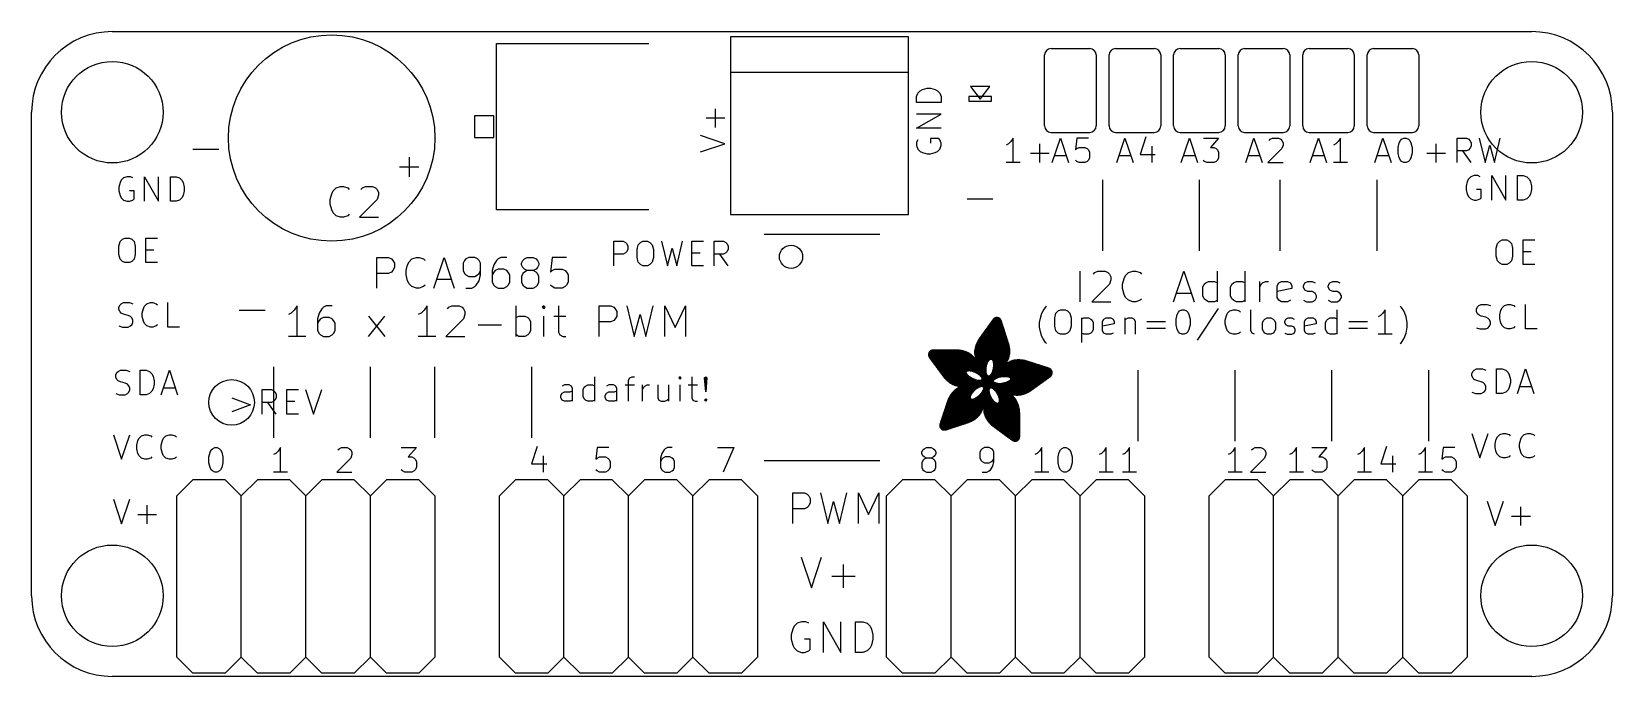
# Model space of a CAD drawing. Extents: x 117.4 to 179.6, y -117.7 to -92.3.
import ezdxf

# ---------------------------------------------------------------- set-up
doc = ezdxf.new("R2010")
doc.units = 0
doc.header["$MEASUREMENT"] = 0
doc.layers.add('BLACK', color=7, linetype='CONTINUOUS')

msp = doc.modelspace()

# ---------------------------------------------------------------- linework, layer by layer
at = {"layer": 'BLACK', "linetype": 'CONTINUOUS'}
for p, q in [((120.561, -92.3036), (176.441, -92.3036)), ((144.901, -92.5136), (144.901, -93.9136)), ((151.901, -92.5136), (144.901, -92.5136)), ((151.901, -93.9136), (151.901, -92.5136)), ((135.687, -92.7716), (141.681, -92.772)), ((135.687, -99.3256), (135.687, -92.7716)), ((157.264, -96.0186), (157.264, -93.2246)), ((157.518, -92.9706), (159.042, -92.9706)), ((159.296, -93.2246), (159.296, -96.0186)), ((159.804, -96.0186), (159.804, -93.2246)), ((160.058, -92.9706), (161.582, -92.9706)), ((161.836, -93.2246), (161.836, -96.0186)), ((162.344, -96.0186), (162.344, -93.2246)), ((162.598, -92.9706), (164.122, -92.9706)), ((164.376, -93.2246), (164.376, -96.0186)), ((164.884, -96.0186), (164.884, -93.2246)), ((165.138, -92.9706), (166.662, -92.9706)), ((166.916, -93.2246), (166.916, -96.0186)), ((167.424, -96.0186), (167.424, -93.2246)), ((167.678, -92.9706), (169.202, -92.9706)), ((169.456, -93.2246), (169.456, -96.0186)), ((169.964, -96.0186), (169.964, -93.2246)), ((170.218, -92.9706), (171.742, -92.9706)), ((171.996, -93.2246), (171.996, -96.0186)), ((151.901, -93.9136), (144.901, -93.9136)), ((144.901, -93.9136), (144.901, -99.5136)), ((151.901, -99.5136), (151.901, -93.9136)), ((152.361, -94.6306), (152.453, -94.5846)), ((152.453, -94.5846), (152.637, -94.5386)), ((152.637, -94.5386), (152.774, -94.5386)), ((152.774, -94.5386), (152.958, -94.5846)), ((152.958, -94.5846), (153.05, -94.6306)), ((155.105, -94.4626), (154.343, -94.4626)), ((154.343, -94.4626), (154.724, -94.9706)), ((154.724, -94.9706), (155.105, -94.4626)), ((152.223, -94.8604), (152.269, -94.7225)), ((152.223, -95.0902), (152.223, -94.8604)), ((153.188, -95.0902), (152.223, -95.0902)), ((152.269, -94.7225), (152.361, -94.6306)), ((153.05, -94.6306), (153.142, -94.7225)), ((153.142, -94.7225), (153.188, -94.8604)), ((153.188, -94.8604), (153.188, -95.0902)), ((155.169, -94.8571), (154.28, -94.8571)), ((154.28, -94.8571), (154.28, -95.0476)), ((154.28, -95.0476), (155.169, -95.0476)), ((155.169, -95.0476), (155.169, -94.8571)), ((117.386, -114.529), (117.386, -95.4786)), ((134.823, -95.6168), (134.823, -96.4804)), ((135.585, -95.6168), (134.823, -95.6168)), ((135.585, -96.4804), (135.585, -95.6168)), ((144.679, -95.7125), (143.944, -95.7125)), ((144.311, -96.0802), (144.311, -95.3448)), ((152.223, -96.1013), (153.188, -95.5498)), ((153.188, -95.5498), (152.223, -95.5498)), ((179.616, -95.4786), (179.616, -114.529)), ((144.679, -96.7237), (143.714, -96.402)), ((153.188, -96.1013), (152.223, -96.1013)), ((157.518, -96.2726), (159.042, -96.2726)), ((160.058, -96.2726), (161.582, -96.2726)), ((161.251, -96.4535), (161.022, -97.1429)), ((162.598, -96.2726), (164.122, -96.2726)), ((165.138, -96.2726), (166.662, -96.2726)), ((167.678, -96.2726), (169.202, -96.2726)), ((170.218, -96.2726), (171.742, -96.2726)), ((123.736, -96.9391), (124.752, -96.9391)), ((134.823, -96.4804), (135.585, -96.4804)), ((143.714, -97.0454), (144.679, -96.7237)), ((152.269, -96.561), (152.223, -96.6529)), ((152.223, -96.6529), (152.223, -96.7908)), ((152.223, -96.7908), (152.269, -96.9287)), ((152.269, -96.9287), (152.361, -97.0206)), ((152.361, -97.0206), (152.453, -97.0665)), ((152.453, -97.0665), (152.637, -97.1125)), ((153.096, -96.515), (152.774, -96.515)), ((152.774, -96.515), (152.774, -96.6988)), ((152.774, -97.1125), (152.958, -97.0665)), ((152.958, -97.0665), (153.05, -97.0206)), ((153.05, -97.0206), (153.142, -96.9287)), ((153.142, -96.561), (153.096, -96.515)), ((153.188, -96.6988), (153.142, -96.561)), ((153.142, -96.9287), (153.188, -96.7908)), ((153.188, -96.7908), (153.188, -96.6988)), ((155.841, -96.7292), (155.749, -96.7752)), ((155.933, -96.6373), (155.841, -96.7292)), ((156.025, -96.4994), (155.933, -96.6373)), ((156.025, -97.4646), (156.025, -96.4994)), ((157.082, -97.4646), (157.082, -96.7292)), ((157.562, -97.4646), (157.884, -96.4994)), ((157.884, -96.4994), (158.206, -97.4646)), ((158.527, -96.4994), (158.482, -96.9591)), ((158.482, -96.9591), (158.527, -96.9131)), ((158.987, -96.4994), (158.527, -96.4994)), ((158.527, -96.9131), (158.619, -96.8671)), ((158.619, -96.8671), (158.849, -96.8671)), ((158.849, -96.8671), (158.941, -96.9131)), ((158.941, -96.9131), (158.987, -96.9591)), ((158.987, -96.9591), (159.033, -97.051)), ((159.033, -97.051), (159.033, -97.2808)), ((160.102, -97.4646), (160.424, -96.4994)), ((160.424, -96.4994), (160.746, -97.4646)), ((161.481, -96.8212), (161.481, -97.4646)), ((162.642, -97.4646), (162.964, -96.4994)), ((162.964, -96.4994), (163.286, -97.4646)), ((163.516, -96.4994), (164.113, -96.4994)), ((164.113, -96.4994), (163.791, -96.8671)), ((163.791, -96.8671), (163.929, -96.8671)), ((163.929, -96.8671), (164.021, -96.9131)), ((164.021, -96.9131), (164.067, -96.9591)), ((164.067, -96.9591), (164.113, -97.051)), ((164.113, -97.051), (164.113, -97.2808)), ((165.182, -97.4646), (165.504, -96.4994)), ((165.504, -96.4994), (165.826, -97.4646)), ((166.607, -96.9131), (166.056, -97.4646)), ((166.102, -96.5914), (166.147, -96.5454)), ((166.147, -96.5454), (166.239, -96.4994)), ((166.239, -96.4994), (166.469, -96.4994)), ((166.469, -96.4994), (166.561, -96.5454)), ((166.561, -96.5454), (166.607, -96.5914)), ((166.607, -96.5914), (166.653, -96.6833)), ((166.653, -96.7752), (166.607, -96.9131)), ((166.653, -96.6833), (166.653, -96.7752)), ((167.722, -97.4646), (168.044, -96.4994)), ((168.044, -96.4994), (168.366, -97.4646)), ((168.733, -96.7292), (168.642, -96.7752)), ((168.825, -96.6373), (168.733, -96.7292)), ((168.917, -96.4994), (168.825, -96.6373)), ((168.917, -97.4646), (168.917, -96.4994)), ((170.262, -97.4646), (170.584, -96.4994)), ((170.584, -96.4994), (170.906, -97.4646)), ((171.182, -96.8671), (171.227, -96.6833)), ((171.182, -97.0969), (171.182, -96.8671)), ((171.227, -96.6833), (171.273, -96.5914)), ((171.273, -96.5914), (171.319, -96.5454)), ((171.319, -96.5454), (171.411, -96.4994)), ((171.411, -96.4994), (171.503, -96.4994)), ((171.503, -96.4994), (171.595, -96.5454)), ((171.595, -96.5454), (171.641, -96.5914)), ((171.641, -96.5914), (171.687, -96.6833)), ((171.687, -96.6833), (171.733, -96.8671)), ((171.733, -96.8671), (171.733, -97.0969)), ((172.673, -97.4646), (172.673, -96.7292)), ((173.5, -97.4646), (173.5, -96.4994)), ((173.5, -96.4994), (173.868, -96.4994)), ((173.868, -97.005), (173.5, -97.005)), ((174.052, -97.4646), (173.73, -97.005)), ((173.868, -96.4994), (173.96, -96.5454)), ((173.96, -96.9591), (173.868, -97.005)), ((173.96, -96.5454), (174.006, -96.5914)), ((174.006, -96.9131), (173.96, -96.9591)), ((174.006, -96.5914), (174.052, -96.6833)), ((174.052, -96.8212), (174.006, -96.9131)), ((174.052, -96.6833), (174.052, -96.8212)), ((174.373, -96.4994), (174.603, -97.4646)), ((174.603, -97.4646), (174.787, -96.7752)), ((174.787, -96.7752), (174.971, -97.4646)), ((174.971, -97.4646), (175.201, -96.4994)), ((132.626, -97.6376), (131.864, -97.6376)), ((132.245, -97.2566), (132.245, -98.0186)), ((152.637, -97.1125), (152.774, -97.1125)), ((156.301, -97.4646), (155.749, -97.4646)), ((156.714, -97.0969), (157.45, -97.0969)), ((157.654, -97.1889), (158.114, -97.1889)), ((158.527, -97.4187), (158.482, -97.3727)), ((158.619, -97.4646), (158.527, -97.4187)), ((158.849, -97.4646), (158.619, -97.4646)), ((158.941, -97.4187), (158.849, -97.4646)), ((158.987, -97.3727), (158.941, -97.4187)), ((159.033, -97.2808), (158.987, -97.3727)), ((160.194, -97.1889), (160.654, -97.1889)), ((161.022, -97.1429), (161.619, -97.1429)), ((162.734, -97.1889), (163.194, -97.1889)), ((163.562, -97.4187), (163.516, -97.3727)), ((163.653, -97.4646), (163.562, -97.4187)), ((163.929, -97.4646), (163.653, -97.4646)), ((164.021, -97.4187), (163.929, -97.4646)), ((164.067, -97.3727), (164.021, -97.4187)), ((164.113, -97.2808), (164.067, -97.3727)), ((165.274, -97.1889), (165.734, -97.1889)), ((166.056, -97.4646), (166.653, -97.4646)), ((167.814, -97.1889), (168.274, -97.1889)), ((169.193, -97.4646), (168.642, -97.4646)), ((170.354, -97.1889), (170.814, -97.1889)), ((171.227, -97.2808), (171.182, -97.0969)), ((171.273, -97.3727), (171.227, -97.2808)), ((171.319, -97.4187), (171.273, -97.3727)), ((171.411, -97.4646), (171.319, -97.4187)), ((171.503, -97.4646), (171.411, -97.4646)), ((171.595, -97.4187), (171.503, -97.4646)), ((171.641, -97.3727), (171.595, -97.4187)), ((171.687, -97.2808), (171.641, -97.3727)), ((171.733, -97.0969), (171.687, -97.2808)), ((172.305, -97.0969), (173.041, -97.0969)), ((120.87, -98.2532), (120.824, -98.4371)), ((120.916, -98.1613), (120.87, -98.2532)), ((121.008, -98.0694), (120.916, -98.1613)), ((121.146, -98.0234), (121.008, -98.0694)), ((121.284, -98.0234), (121.146, -98.0234)), ((121.376, -98.0694), (121.284, -98.0234)), ((121.835, -98.9886), (121.835, -98.0234)), ((121.835, -98.0234), (122.387, -98.9886)), ((122.387, -98.9886), (122.387, -98.0234)), ((122.847, -98.9886), (122.847, -98.0234)), ((122.847, -98.0234), (123.076, -98.0234)), ((123.076, -98.0234), (123.214, -98.0694)), ((123.214, -98.0694), (123.306, -98.1613)), ((123.306, -98.1613), (123.352, -98.2532)), ((123.352, -98.2532), (123.398, -98.4371)), ((159.555, -100.943), (159.555, -98.1426)), ((163.355, -98.1426), (163.355, -100.943)), ((166.54, -100.943), (166.54, -98.1426)), ((170.34, -98.1426), (170.34, -100.943)), ((173.904, -98.2024), (173.858, -98.3863)), ((173.95, -98.1105), (173.904, -98.2024)), ((174.042, -98.0186), (173.95, -98.1105)), ((174.18, -97.9726), (174.042, -98.0186)), ((174.318, -97.9726), (174.18, -97.9726)), ((174.41, -98.0186), (174.318, -97.9726)), ((174.869, -98.9378), (174.869, -97.9726)), ((174.869, -97.9726), (175.421, -98.9378)), ((175.421, -98.9378), (175.421, -97.9726)), ((175.88, -98.9378), (175.88, -97.9726)), ((175.88, -97.9726), (176.11, -97.9726)), ((176.11, -97.9726), (176.248, -98.0186)), ((176.248, -98.0186), (176.34, -98.1105)), ((176.34, -98.1105), (176.386, -98.2024)), ((176.386, -98.2024), (176.432, -98.3863)), ((120.824, -98.4371), (120.824, -98.575)), ((120.824, -98.575), (120.87, -98.7588)), ((120.87, -98.7588), (120.916, -98.8508)), ((120.916, -98.8508), (121.008, -98.9427)), ((121.008, -98.9427), (121.146, -98.9886)), ((121.422, -98.575), (121.238, -98.575)), ((121.238, -98.9886), (121.376, -98.9427)), ((121.376, -98.9427), (121.422, -98.8967)), ((121.422, -98.8967), (121.422, -98.575)), ((123.214, -98.9427), (123.076, -98.9886)), ((123.306, -98.8508), (123.214, -98.9427)), ((123.352, -98.7588), (123.306, -98.8508)), ((123.398, -98.575), (123.352, -98.7588)), ((123.398, -98.4371), (123.398, -98.575)), ((129.145, -98.9227), (129.202, -98.6929)), ((129.145, -99.0951), (129.145, -98.9227)), ((129.202, -98.6929), (129.26, -98.578)), ((129.26, -98.578), (129.375, -98.4631)), ((129.375, -98.4631), (129.547, -98.4056)), ((129.547, -98.4056), (129.662, -98.4056)), ((129.662, -98.4056), (129.834, -98.4631)), ((129.834, -98.4631), (129.892, -98.5206)), ((130.983, -98.9227), (130.294, -99.6121)), ((130.351, -98.5206), (130.409, -98.4631)), ((130.409, -98.4631), (130.524, -98.4056)), ((130.524, -98.4056), (130.811, -98.4056)), ((130.811, -98.4056), (130.926, -98.4631)), ((130.926, -98.4631), (130.983, -98.5206)), ((130.983, -98.5206), (131.041, -98.6355)), ((131.041, -98.7504), (130.983, -98.9227)), ((131.041, -98.6355), (131.041, -98.7504)), ((155.232, -98.9076), (154.216, -98.9076)), ((173.858, -98.3863), (173.858, -98.5242)), ((173.858, -98.5242), (173.904, -98.708)), ((173.904, -98.708), (173.95, -98.8)), ((173.95, -98.8), (174.042, -98.8919)), ((174.042, -98.8919), (174.18, -98.9378)), ((174.18, -98.9378), (174.272, -98.9378)), ((174.456, -98.5242), (174.272, -98.5242)), ((174.272, -98.9378), (174.41, -98.8919)), ((174.41, -98.8919), (174.456, -98.8459)), ((174.456, -98.8459), (174.456, -98.5242)), ((176.11, -98.9378), (175.88, -98.9378)), ((176.248, -98.8919), (176.11, -98.9378)), ((176.34, -98.8), (176.248, -98.8919)), ((176.386, -98.708), (176.34, -98.8)), ((176.432, -98.5242), (176.386, -98.708)), ((176.432, -98.3863), (176.432, -98.5242)), ((121.146, -98.9886), (121.238, -98.9886)), ((123.076, -98.9886), (122.847, -98.9886)), ((129.202, -99.3249), (129.145, -99.0951)), ((129.26, -99.4398), (129.202, -99.3249)), ((129.375, -99.5547), (129.26, -99.4398)), ((129.547, -99.6121), (129.375, -99.5547)), ((129.834, -99.5547), (129.662, -99.6121)), ((129.892, -99.4972), (129.834, -99.5547)), ((141.681, -99.3252), (135.687, -99.3256)), ((144.901, -99.5136), (151.901, -99.5136)), ((129.662, -99.6121), (129.547, -99.6121)), ((130.294, -99.6121), (131.041, -99.6121)), ((120.824, -100.758), (120.87, -100.574)), ((120.824, -101.08), (120.824, -100.758)), ((120.87, -100.574), (120.962, -100.482)), ((120.962, -100.482), (121.054, -100.436)), ((121.054, -100.436), (121.238, -100.436)), ((121.238, -100.436), (121.33, -100.482)), ((121.33, -100.482), (121.422, -100.574)), ((121.422, -100.574), (121.468, -100.758)), ((121.468, -100.758), (121.468, -101.08)), ((121.881, -101.402), (121.881, -100.436)), ((121.881, -100.436), (122.341, -100.436)), ((140.301, -101.529), (140.301, -100.563)), ((140.301, -100.563), (140.669, -100.563)), ((140.669, -100.563), (140.761, -100.609)), ((140.761, -100.609), (140.807, -100.655)), ((140.807, -100.655), (140.853, -100.747)), ((140.853, -100.747), (140.853, -100.885)), ((141.22, -100.885), (141.266, -100.701)), ((141.266, -100.701), (141.358, -100.609)), ((141.358, -100.609), (141.45, -100.563)), ((141.45, -100.563), (141.634, -100.563)), ((141.634, -100.563), (141.726, -100.609)), ((141.726, -100.609), (141.818, -100.701)), ((141.818, -100.701), (141.864, -100.885)), ((142.186, -100.563), (142.415, -101.529)), ((142.783, -101.529), (143.013, -100.563)), ((143.381, -101.529), (143.381, -100.563)), ((143.381, -100.563), (143.84, -100.563)), ((144.254, -101.529), (144.254, -100.563)), ((144.254, -100.563), (144.622, -100.563)), ((144.622, -100.563), (144.713, -100.609)), ((144.713, -100.609), (144.759, -100.655)), ((144.759, -100.655), (144.805, -100.747)), ((144.805, -100.747), (144.805, -100.885)), ((146.218, -100.285), (150.784, -100.285)), ((175.042, -100.834), (175.088, -100.651)), ((175.088, -100.651), (175.18, -100.559)), ((175.18, -100.559), (175.272, -100.513)), ((175.272, -100.513), (175.456, -100.513)), ((175.456, -100.513), (175.548, -100.559)), ((175.548, -100.559), (175.64, -100.651)), ((175.64, -100.651), (175.686, -100.834)), ((176.099, -101.478), (176.099, -100.513)), ((176.099, -100.513), (176.559, -100.513)), ((120.87, -101.264), (120.824, -101.08)), ((120.962, -101.356), (120.87, -101.264)), ((121.054, -101.402), (120.962, -101.356)), ((121.238, -101.402), (121.054, -101.402)), ((121.33, -101.356), (121.238, -101.402)), ((121.422, -101.264), (121.33, -101.356)), ((121.468, -101.08), (121.422, -101.264)), ((121.881, -100.896), (122.203, -100.896)), ((122.341, -101.402), (121.881, -101.402)), ((130.98, -102.406), (130.98, -101.2)), ((130.98, -101.2), (131.44, -101.2)), ((131.44, -101.2), (131.555, -101.257)), ((131.555, -101.257), (131.612, -101.315)), ((131.612, -101.315), (131.67, -101.429)), ((131.67, -101.429), (131.67, -101.602)), ((132.187, -101.487), (132.244, -101.372)), ((132.244, -101.372), (132.359, -101.257)), ((132.359, -101.257), (132.532, -101.2)), ((132.532, -101.2), (132.647, -101.2)), ((132.647, -101.2), (132.819, -101.257)), ((132.819, -101.257), (132.876, -101.315)), ((133.221, -102.406), (133.623, -101.2)), ((133.623, -101.2), (134.025, -102.406)), ((134.428, -101.315), (134.37, -101.429)), ((134.37, -101.429), (134.37, -101.717)), ((134.485, -101.257), (134.428, -101.315)), ((134.6, -101.2), (134.485, -101.257)), ((134.83, -101.2), (134.6, -101.2)), ((134.945, -101.257), (134.83, -101.2)), ((135.002, -101.315), (134.945, -101.257)), ((135.06, -101.429), (135.002, -101.315)), ((135.06, -101.889), (135.06, -101.429)), ((135.692, -101.315), (135.577, -101.487)), ((135.749, -101.257), (135.692, -101.315)), ((135.864, -101.2), (135.749, -101.257)), ((136.094, -101.2), (135.864, -101.2)), ((136.668, -101.429), (136.726, -101.315)), ((136.668, -101.487), (136.668, -101.429)), ((136.726, -101.315), (136.783, -101.257)), ((136.783, -101.257), (136.898, -101.2)), ((136.898, -101.2), (137.128, -101.2)), ((137.128, -101.2), (137.243, -101.257)), ((137.243, -101.257), (137.3, -101.315)), ((137.3, -101.315), (137.358, -101.429)), ((137.358, -101.429), (137.358, -101.487)), ((137.875, -101.2), (137.817, -101.774)), ((138.449, -101.2), (137.875, -101.2)), ((140.669, -101.069), (140.301, -101.069)), ((140.761, -101.023), (140.669, -101.069)), ((140.807, -100.977), (140.761, -101.023)), ((140.853, -100.885), (140.807, -100.977)), ((141.22, -101.207), (141.22, -100.885)), ((141.266, -101.391), (141.22, -101.207)), ((141.358, -101.483), (141.266, -101.391)), ((141.818, -101.391), (141.726, -101.483)), ((141.864, -101.207), (141.818, -101.391)), ((141.864, -100.885), (141.864, -101.207)), ((142.415, -101.529), (142.599, -100.839)), ((142.599, -100.839), (142.783, -101.529)), ((143.381, -101.023), (143.702, -101.023)), ((144.622, -101.069), (144.254, -101.069)), ((144.805, -101.529), (144.484, -101.069)), ((144.713, -101.023), (144.622, -101.069)), ((144.759, -100.977), (144.713, -101.023)), ((144.805, -100.885), (144.759, -100.977)), ((175.042, -101.156), (175.042, -100.834)), ((175.088, -101.34), (175.042, -101.156)), ((175.18, -101.432), (175.088, -101.34)), ((175.272, -101.478), (175.18, -101.432)), ((175.548, -101.432), (175.456, -101.478)), ((175.64, -101.34), (175.548, -101.432)), ((175.686, -101.156), (175.64, -101.34)), ((175.686, -100.834), (175.686, -101.156)), ((176.099, -100.972), (176.421, -100.972)), ((131.44, -101.832), (130.98, -101.832)), ((131.555, -101.774), (131.44, -101.832)), ((131.612, -101.717), (131.555, -101.774)), ((131.67, -101.602), (131.612, -101.717)), ((132.129, -101.717), (132.187, -101.487)), ((132.129, -101.889), (132.129, -101.717)), ((132.187, -102.119), (132.129, -101.889)), ((134.37, -101.717), (134.428, -101.832)), ((134.428, -101.832), (134.485, -101.889)), ((134.485, -101.889), (134.6, -101.947)), ((134.6, -101.947), (134.83, -101.947)), ((134.83, -101.947), (134.945, -101.889)), ((134.945, -101.889), (135.002, -101.832)), ((135.002, -101.832), (135.06, -101.717)), ((135.002, -102.119), (135.06, -101.889)), ((135.577, -101.487), (135.519, -101.717)), ((135.519, -101.717), (135.519, -102.176)), ((135.577, -101.774), (135.519, -101.889)), ((135.634, -101.717), (135.577, -101.774)), ((135.749, -101.659), (135.634, -101.717)), ((135.979, -101.659), (135.749, -101.659)), ((136.094, -101.717), (135.979, -101.659)), ((136.151, -101.774), (136.094, -101.717)), ((136.209, -101.889), (136.151, -101.774)), ((136.209, -102.176), (136.209, -101.889)), ((136.726, -101.602), (136.668, -101.487)), ((136.726, -101.832), (136.668, -101.947)), ((136.668, -101.947), (136.668, -102.176)), ((136.783, -101.659), (136.726, -101.602)), ((136.783, -101.774), (136.726, -101.832)), ((136.898, -101.717), (136.783, -101.659)), ((136.898, -101.717), (136.783, -101.774)), ((137.128, -101.717), (136.898, -101.717)), ((137.243, -101.659), (137.128, -101.717)), ((137.243, -101.774), (137.128, -101.717)), ((137.3, -101.602), (137.243, -101.659)), ((137.3, -101.832), (137.243, -101.774)), ((137.358, -101.487), (137.3, -101.602)), ((137.358, -101.947), (137.3, -101.832)), ((137.358, -102.176), (137.358, -101.947)), ((137.817, -101.774), (137.875, -101.717)), ((137.875, -101.717), (137.99, -101.659)), ((137.99, -101.659), (138.277, -101.659)), ((138.277, -101.659), (138.392, -101.717)), ((138.392, -101.717), (138.449, -101.774)), ((138.449, -101.774), (138.507, -101.889)), ((138.507, -101.889), (138.507, -102.176)), ((141.45, -101.529), (141.358, -101.483)), ((141.634, -101.529), (141.45, -101.529)), ((141.726, -101.483), (141.634, -101.529)), ((143.84, -101.529), (143.381, -101.529)), ((158.666, -102.946), (158.666, -101.74)), ((159.183, -101.855), (159.241, -101.797)), ((159.241, -101.797), (159.356, -101.74)), ((159.356, -101.74), (159.643, -101.74)), ((159.643, -101.74), (159.758, -101.797)), ((159.758, -101.797), (159.815, -101.855)), ((159.815, -101.855), (159.873, -101.969)), ((159.873, -101.969), (159.873, -102.084)), ((160.333, -102.257), (160.39, -102.027)), ((160.39, -102.027), (160.447, -101.912)), ((160.447, -101.912), (160.562, -101.797)), ((160.562, -101.797), (160.735, -101.74)), ((160.735, -101.74), (160.85, -101.74)), ((160.85, -101.74), (161.022, -101.797)), ((161.022, -101.797), (161.079, -101.855)), ((162.343, -102.946), (162.746, -101.74)), ((162.746, -101.74), (163.148, -102.946)), ((164.067, -102.946), (164.067, -101.74)), ((165.159, -102.946), (165.159, -101.74)), ((175.456, -101.478), (175.272, -101.478)), ((176.559, -101.478), (176.099, -101.478)), ((132.244, -102.234), (132.187, -102.119)), ((132.359, -102.349), (132.244, -102.234)), ((132.532, -102.406), (132.359, -102.349)), ((132.647, -102.406), (132.532, -102.406)), ((132.819, -102.349), (132.647, -102.406)), ((132.876, -102.291), (132.819, -102.349)), ((133.336, -102.061), (133.91, -102.061)), ((134.485, -102.406), (134.715, -102.406)), ((134.715, -102.406), (134.83, -102.349)), ((134.83, -102.349), (134.887, -102.291)), ((134.887, -102.291), (135.002, -102.119)), ((135.519, -102.176), (135.577, -102.291)), ((135.577, -102.291), (135.634, -102.349)), ((135.634, -102.349), (135.749, -102.406)), ((135.749, -102.406), (135.979, -102.406)), ((135.979, -102.406), (136.094, -102.349)), ((136.094, -102.349), (136.151, -102.291)), ((136.151, -102.291), (136.209, -102.176)), ((136.668, -102.176), (136.726, -102.291)), ((136.726, -102.291), (136.783, -102.349)), ((136.783, -102.349), (136.898, -102.406)), ((136.898, -102.406), (137.128, -102.406)), ((137.128, -102.406), (137.243, -102.349)), ((137.243, -102.349), (137.3, -102.291)), ((137.3, -102.291), (137.358, -102.176)), ((137.875, -102.349), (137.817, -102.291)), ((137.99, -102.406), (137.875, -102.349)), ((138.277, -102.406), (137.99, -102.406)), ((138.392, -102.349), (138.277, -102.406)), ((138.449, -102.291), (138.392, -102.349)), ((138.507, -102.176), (138.449, -102.291)), ((159.815, -102.257), (159.126, -102.946)), ((159.873, -102.084), (159.815, -102.257)), ((160.333, -102.429), (160.333, -102.257)), ((160.39, -102.659), (160.333, -102.429)), ((160.447, -102.774), (160.39, -102.659)), ((162.458, -102.601), (163.033, -102.601)), ((163.492, -102.372), (163.55, -102.257)), ((163.492, -102.716), (163.492, -102.372)), ((163.55, -102.257), (163.607, -102.199)), ((163.607, -102.199), (163.722, -102.142)), ((163.722, -102.142), (163.952, -102.142)), ((163.952, -102.142), (164.067, -102.199)), ((164.584, -102.372), (164.641, -102.257)), ((164.584, -102.716), (164.584, -102.372)), ((164.641, -102.257), (164.699, -102.199)), ((164.699, -102.199), (164.814, -102.142)), ((164.814, -102.142), (165.044, -102.142)), ((165.044, -102.142), (165.159, -102.199)), ((165.733, -102.946), (165.733, -102.142)), ((165.733, -102.372), (165.791, -102.257)), ((165.791, -102.257), (165.848, -102.199)), ((165.848, -102.199), (165.963, -102.142)), ((165.963, -102.142), (166.078, -102.142)), ((166.422, -102.314), (166.48, -102.199)), ((166.422, -102.774), (166.422, -102.314)), ((166.997, -102.429), (166.422, -102.544)), ((166.48, -102.199), (166.595, -102.142)), ((166.595, -102.142), (166.825, -102.142)), ((166.825, -102.142), (166.94, -102.199)), ((166.94, -102.199), (166.997, -102.314)), ((166.997, -102.314), (166.997, -102.429)), ((167.457, -102.314), (167.514, -102.199)), ((167.457, -102.372), (167.457, -102.314)), ((167.514, -102.487), (167.457, -102.372)), ((167.514, -102.199), (167.629, -102.142)), ((167.629, -102.544), (167.514, -102.487)), ((167.629, -102.142), (167.801, -102.142)), ((167.801, -102.544), (167.629, -102.544)), ((167.801, -102.142), (167.916, -102.199)), ((167.916, -102.601), (167.801, -102.544)), ((167.974, -102.716), (167.916, -102.601)), ((168.433, -102.314), (168.491, -102.199)), ((168.433, -102.372), (168.433, -102.314)), ((168.491, -102.487), (168.433, -102.372)), ((168.491, -102.199), (168.606, -102.142)), ((168.606, -102.544), (168.491, -102.487)), ((168.606, -102.142), (168.778, -102.142)), ((168.778, -102.544), (168.606, -102.544)), ((168.778, -102.142), (168.893, -102.199)), ((168.893, -102.601), (168.778, -102.544)), ((168.95, -102.716), (168.893, -102.601)), ((120.824, -103.16), (120.87, -103.068)), ((120.824, -103.252), (120.824, -103.16)), ((120.87, -103.344), (120.824, -103.252)), ((120.87, -103.068), (120.916, -103.022)), ((120.916, -103.022), (121.008, -102.976)), ((121.008, -102.976), (121.238, -102.976)), ((121.238, -102.976), (121.376, -103.022)), ((121.743, -103.39), (121.789, -103.206)), ((121.789, -103.206), (121.835, -103.114)), ((121.835, -103.114), (121.927, -103.022)), ((121.927, -103.022), (122.065, -102.976)), ((122.065, -102.976), (122.157, -102.976)), ((122.157, -102.976), (122.295, -103.022)), ((122.295, -103.022), (122.341, -103.068)), ((122.755, -103.942), (122.755, -102.976)), ((126.578, -103.289), (125.562, -103.289)), ((127.724, -103.277), (127.609, -103.392)), ((127.839, -103.105), (127.724, -103.277)), ((127.839, -104.311), (127.839, -103.105)), ((128.815, -103.22), (128.7, -103.392)), ((128.873, -103.162), (128.815, -103.22)), ((128.988, -103.105), (128.873, -103.162)), ((129.218, -103.105), (128.988, -103.105)), ((132.837, -103.277), (132.722, -103.392)), ((132.952, -103.105), (132.837, -103.277)), ((132.952, -104.311), (132.952, -103.105)), ((133.756, -103.22), (133.814, -103.162)), ((133.814, -103.162), (133.929, -103.105)), ((133.929, -103.105), (134.216, -103.105)), ((134.216, -103.105), (134.331, -103.162)), ((134.331, -103.162), (134.388, -103.22)), ((134.388, -103.22), (134.446, -103.334)), ((136.457, -104.311), (136.457, -103.105)), ((137.548, -103.105), (137.491, -103.162)), ((137.491, -103.162), (137.548, -103.22)), ((137.606, -103.162), (137.548, -103.105)), ((137.548, -103.105), (137.548, -103.22)), ((137.548, -103.22), (137.606, -103.162)), ((138.123, -103.105), (138.123, -104.139)), ((139.731, -104.311), (139.731, -103.105)), ((139.731, -103.105), (140.191, -103.105)), ((140.191, -103.105), (140.306, -103.162)), ((140.306, -103.162), (140.363, -103.22)), ((140.363, -103.22), (140.421, -103.334)), ((140.823, -103.105), (141.11, -104.311)), ((141.57, -104.311), (141.857, -103.105)), ((142.317, -104.311), (142.317, -103.105)), ((142.317, -103.105), (142.719, -103.966)), ((142.719, -103.966), (143.121, -103.105)), ((143.121, -103.105), (143.121, -104.311)), ((157.203, -103.308), (157.295, -103.171)), ((157.295, -103.171), (157.341, -103.125)), ((157.801, -103.308), (157.892, -103.262)), ((157.892, -103.262), (158.076, -103.262)), ((158.076, -103.262), (158.168, -103.308)), ((159.126, -102.946), (159.873, -102.946)), ((160.562, -102.889), (160.447, -102.774)), ((160.735, -102.946), (160.562, -102.889)), ((160.85, -102.946), (160.735, -102.946)), ((161.022, -102.889), (160.85, -102.946)), ((161.079, -102.831), (161.022, -102.889)), ((162.581, -103.308), (162.673, -103.262)), ((162.673, -103.262), (162.764, -103.262)), ((162.764, -103.262), (162.856, -103.308)), ((164.097, -103.216), (163.27, -104.457)), ((163.55, -102.831), (163.492, -102.716)), ((163.607, -102.889), (163.55, -102.831)), ((163.722, -102.946), (163.607, -102.889)), ((163.952, -102.946), (163.722, -102.946)), ((164.067, -102.889), (163.952, -102.946)), ((164.557, -103.308), (164.695, -103.262)), ((164.641, -102.831), (164.584, -102.716)), ((164.699, -102.889), (164.641, -102.831)), ((164.695, -103.262), (164.787, -103.262)), ((164.814, -102.946), (164.699, -102.889)), ((164.787, -103.262), (164.925, -103.308)), ((165.044, -102.946), (164.814, -102.946)), ((165.159, -102.889), (165.044, -102.946)), ((165.384, -104.09), (165.384, -103.262)), ((166.48, -102.889), (166.422, -102.774)), ((166.595, -102.946), (166.48, -102.889)), ((166.825, -102.946), (166.595, -102.946)), ((166.94, -102.889), (166.825, -102.946)), ((167.457, -102.889), (167.572, -102.946)), ((167.572, -102.946), (167.801, -102.946)), ((167.801, -102.946), (167.916, -102.889)), ((167.916, -102.889), (167.974, -102.774)), ((167.974, -102.774), (167.974, -102.716)), ((168.433, -102.889), (168.548, -102.946)), ((168.548, -102.946), (168.778, -102.946)), ((168.778, -102.946), (168.893, -102.889)), ((168.785, -104.228), (168.785, -103.262)), ((168.893, -102.889), (168.95, -102.774)), ((168.95, -102.774), (168.95, -102.716)), ((170.67, -103.262), (170.578, -103.4)), ((170.67, -104.228), (170.67, -103.262)), ((171.313, -103.171), (171.267, -103.125)), ((171.405, -103.308), (171.313, -103.171)), ((174.261, -103.236), (174.307, -103.145)), ((174.261, -103.328), (174.261, -103.236)), ((174.307, -103.145), (174.353, -103.099)), ((174.353, -103.099), (174.445, -103.053)), ((174.445, -103.053), (174.675, -103.053)), ((174.675, -103.053), (174.812, -103.099)), ((175.18, -103.466), (175.226, -103.282)), ((175.226, -103.282), (175.272, -103.191)), ((175.272, -103.191), (175.364, -103.099)), ((175.364, -103.099), (175.502, -103.053)), ((175.502, -103.053), (175.594, -103.053)), ((175.594, -103.053), (175.732, -103.099)), ((175.732, -103.099), (175.778, -103.145)), ((176.191, -104.018), (176.191, -103.053)), ((120.824, -103.896), (120.962, -103.942)), ((120.916, -103.39), (120.87, -103.344)), ((121.008, -103.436), (120.916, -103.39)), ((121.192, -103.482), (121.008, -103.436)), ((121.284, -103.528), (121.192, -103.482)), ((121.192, -103.942), (121.284, -103.896)), ((121.33, -103.574), (121.284, -103.528)), ((121.284, -103.896), (121.33, -103.85)), ((121.376, -103.666), (121.33, -103.574)), ((121.33, -103.85), (121.376, -103.758)), ((121.376, -103.758), (121.376, -103.666)), ((121.743, -103.528), (121.743, -103.39)), ((121.789, -103.712), (121.743, -103.528)), ((121.835, -103.804), (121.789, -103.712)), ((121.927, -103.896), (121.835, -103.804)), ((122.065, -103.942), (121.927, -103.896)), ((122.295, -103.896), (122.157, -103.942)), ((122.341, -103.85), (122.295, -103.896)), ((127.609, -103.392), (127.494, -103.449)), ((128.7, -103.392), (128.643, -103.622)), ((128.643, -103.622), (128.643, -104.081)), ((128.7, -103.679), (128.643, -103.794)), ((128.758, -103.622), (128.7, -103.679)), ((128.873, -103.564), (128.758, -103.622)), ((129.103, -103.564), (128.873, -103.564)), ((129.218, -103.622), (129.103, -103.564)), ((129.275, -103.679), (129.218, -103.622)), ((129.332, -103.794), (129.275, -103.679)), ((129.332, -104.081), (129.332, -103.794)), ((130.654, -104.311), (131.286, -103.507)), ((130.654, -103.507), (131.286, -104.311)), ((132.722, -103.392), (132.607, -103.449)), ((134.388, -103.622), (133.699, -104.311)), ((134.446, -103.449), (134.388, -103.622)), ((134.446, -103.334), (134.446, -103.449)), ((134.963, -103.852), (135.882, -103.852)), ((136.457, -103.564), (136.571, -103.507)), ((136.571, -103.507), (136.801, -103.507)), ((136.801, -103.507), (136.916, -103.564)), ((136.916, -103.564), (136.974, -103.622)), ((136.974, -103.622), (137.031, -103.737)), ((137.031, -103.737), (137.031, -104.081)), ((137.548, -104.311), (137.548, -103.507)), ((137.95, -103.507), (138.41, -103.507)), ((140.191, -103.737), (139.731, -103.737)), ((140.306, -103.679), (140.191, -103.737)), ((140.363, -103.622), (140.306, -103.679)), ((140.421, -103.507), (140.363, -103.622)), ((140.421, -103.334), (140.421, -103.507)), ((141.11, -104.311), (141.34, -103.449)), ((141.34, -103.449), (141.57, -104.311)), ((155.63, -103.918), (155.035, -103.918)), ((155.035, -103.918), (155.035, -103.925)), ((155.63, -103.91), (155.043, -103.91)), ((155.043, -103.91), (155.043, -103.918)), ((155.043, -103.918), (155.63, -103.918)), ((155.622, -103.895), (155.05, -103.895)), ((155.05, -103.895), (155.05, -103.902)), ((155.05, -103.902), (155.622, -103.902)), ((155.63, -103.902), (155.05, -103.902)), ((155.05, -103.902), (155.05, -103.91)), ((155.05, -103.91), (155.63, -103.91)), ((155.622, -103.887), (155.058, -103.887)), ((155.058, -103.887), (155.058, -103.895)), ((155.058, -103.895), (155.622, -103.895)), ((155.622, -103.88), (155.066, -103.88)), ((155.066, -103.88), (155.066, -103.887)), ((155.066, -103.887), (155.622, -103.887)), ((155.614, -103.864), (155.073, -103.864)), ((155.073, -103.864), (155.073, -103.872)), ((155.073, -103.872), (155.614, -103.872)), ((155.614, -103.872), (155.073, -103.872)), ((155.073, -103.872), (155.073, -103.88)), ((155.073, -103.88), (155.614, -103.88)), ((155.614, -103.857), (155.081, -103.857)), ((155.081, -103.857), (155.081, -103.864)), ((155.081, -103.864), (155.614, -103.864)), ((155.607, -103.841), (155.089, -103.841)), ((155.089, -103.841), (155.089, -103.849)), ((155.089, -103.849), (155.607, -103.849)), ((155.614, -103.849), (155.089, -103.849)), ((155.089, -103.849), (155.089, -103.857)), ((155.089, -103.857), (155.614, -103.857)), ((155.607, -103.834), (155.096, -103.834)), ((155.096, -103.834), (155.096, -103.841)), ((155.096, -103.841), (155.607, -103.841)), ((155.607, -103.826), (155.104, -103.826)), ((155.104, -103.826), (155.104, -103.834)), ((155.104, -103.834), (155.607, -103.834)), ((155.599, -103.811), (155.112, -103.811)), ((155.112, -103.811), (155.112, -103.819)), ((155.112, -103.819), (155.599, -103.819)), ((155.599, -103.819), (155.112, -103.819)), ((155.112, -103.819), (155.112, -103.826)), ((155.112, -103.826), (155.599, -103.826)), ((155.599, -103.803), (155.119, -103.803)), ((155.119, -103.803), (155.119, -103.811)), ((155.119, -103.811), (155.599, -103.811)), ((155.591, -103.796), (155.127, -103.796)), ((155.127, -103.796), (155.127, -103.803)), ((155.127, -103.803), (155.591, -103.803)), ((155.591, -103.781), (155.134, -103.781)), ((155.134, -103.781), (155.134, -103.788)), ((155.134, -103.788), (155.591, -103.788)), ((155.591, -103.788), (155.134, -103.788)), ((155.134, -103.788), (155.134, -103.796)), ((155.134, -103.796), (155.591, -103.796)), ((155.584, -103.773), (155.142, -103.773)), ((155.142, -103.773), (155.142, -103.781)), ((155.142, -103.781), (155.584, -103.781)), ((155.584, -103.758), (155.15, -103.758)), ((155.15, -103.758), (155.15, -103.765)), ((155.15, -103.765), (155.584, -103.765)), ((155.584, -103.765), (155.15, -103.765)), ((155.15, -103.765), (155.15, -103.773)), ((155.15, -103.773), (155.584, -103.773)), ((155.576, -103.75), (155.157, -103.75)), ((155.157, -103.75), (155.157, -103.758)), ((155.157, -103.758), (155.576, -103.758)), ((155.576, -103.742), (155.165, -103.742)), ((155.165, -103.742), (155.165, -103.75)), ((155.165, -103.75), (155.576, -103.75)), ((155.569, -103.727), (155.172, -103.727)), ((155.172, -103.727), (155.172, -103.735)), ((155.172, -103.735), (155.569, -103.735)), ((155.576, -103.735), (155.172, -103.735)), ((155.172, -103.735), (155.172, -103.742)), ((155.172, -103.742), (155.576, -103.742)), ((155.569, -103.72), (155.18, -103.72)), ((155.18, -103.72), (155.18, -103.727)), ((155.18, -103.727), (155.569, -103.727)), ((155.561, -103.704), (155.188, -103.704)), ((155.188, -103.704), (155.188, -103.712)), ((155.188, -103.712), (155.561, -103.712)), ((155.569, -103.712), (155.188, -103.712)), ((155.188, -103.712), (155.188, -103.72)), ((155.188, -103.72), (155.569, -103.72)), ((155.561, -103.697), (155.195, -103.697)), ((155.195, -103.697), (155.195, -103.704)), ((155.195, -103.704), (155.561, -103.704)), ((155.553, -103.689), (155.203, -103.689)), ((155.203, -103.689), (155.203, -103.697)), ((155.203, -103.697), (155.553, -103.697)), ((155.553, -103.674), (155.21, -103.674)), ((155.21, -103.674), (155.21, -103.681)), ((155.21, -103.681), (155.553, -103.681)), ((155.553, -103.681), (155.21, -103.681)), ((155.21, -103.681), (155.21, -103.689)), ((155.21, -103.689), (155.553, -103.689)), ((155.546, -103.666), (155.218, -103.666)), ((155.218, -103.666), (155.218, -103.674)), ((155.218, -103.674), (155.546, -103.674)), ((155.546, -103.659), (155.226, -103.659)), ((155.226, -103.659), (155.226, -103.666)), ((155.226, -103.666), (155.546, -103.666)), ((155.538, -103.651), (155.233, -103.651)), ((155.233, -103.651), (155.233, -103.659)), ((155.233, -103.659), (155.538, -103.659)), ((155.531, -103.636), (155.241, -103.636)), ((155.241, -103.636), (155.241, -103.643)), ((155.241, -103.643), (155.531, -103.643)), ((155.531, -103.643), (155.241, -103.643)), ((155.241, -103.643), (155.241, -103.651)), ((155.241, -103.651), (155.531, -103.651)), ((155.523, -103.628), (155.249, -103.628)), ((155.249, -103.628), (155.249, -103.636)), ((155.249, -103.636), (155.523, -103.636)), ((155.515, -103.621), (155.256, -103.621)), ((155.256, -103.621), (155.256, -103.628)), ((155.256, -103.628), (155.515, -103.628)), ((155.508, -103.613), (155.264, -103.613)), ((155.264, -103.613), (155.264, -103.621)), ((155.264, -103.621), (155.508, -103.621)), ((155.5, -103.605), (155.272, -103.605)), ((155.272, -103.605), (155.272, -103.613)), ((155.272, -103.613), (155.5, -103.613)), ((155.493, -103.598), (155.287, -103.598)), ((155.287, -103.598), (155.287, -103.605)), ((155.287, -103.605), (155.493, -103.605)), ((155.477, -103.59), (155.294, -103.59)), ((155.294, -103.59), (155.294, -103.598)), ((155.294, -103.598), (155.477, -103.598)), ((155.462, -103.582), (155.31, -103.582)), ((155.31, -103.582), (155.31, -103.59)), ((155.31, -103.59), (155.462, -103.59)), ((155.447, -103.575), (155.325, -103.575)), ((155.325, -103.575), (155.325, -103.582)), ((155.325, -103.582), (155.447, -103.582)), ((155.409, -103.567), (155.348, -103.567)), ((155.348, -103.567), (155.348, -103.575)), ((155.348, -103.575), (155.409, -103.575)), ((155.409, -103.575), (155.409, -103.567)), ((155.447, -103.582), (155.447, -103.575)), ((155.462, -103.59), (155.462, -103.582)), ((155.477, -103.598), (155.477, -103.59)), ((155.493, -103.605), (155.493, -103.598)), ((155.5, -103.613), (155.5, -103.605)), ((155.508, -103.621), (155.508, -103.613)), ((155.515, -103.628), (155.515, -103.621)), ((155.523, -103.636), (155.523, -103.628)), ((155.531, -103.643), (155.531, -103.636)), ((155.531, -103.651), (155.531, -103.643)), ((155.538, -103.659), (155.538, -103.651)), ((155.546, -103.666), (155.546, -103.659)), ((155.546, -103.674), (155.546, -103.666)), ((155.553, -103.681), (155.553, -103.674)), ((155.553, -103.689), (155.553, -103.681)), ((155.553, -103.697), (155.553, -103.689)), ((155.561, -103.704), (155.561, -103.697)), ((155.561, -103.712), (155.561, -103.704)), ((155.569, -103.72), (155.569, -103.712)), ((155.569, -103.727), (155.569, -103.72)), ((155.569, -103.735), (155.569, -103.727)), ((155.576, -103.742), (155.576, -103.735)), ((155.576, -103.75), (155.576, -103.742)), ((155.576, -103.758), (155.576, -103.75)), ((155.584, -103.765), (155.584, -103.758)), ((155.584, -103.773), (155.584, -103.765)), ((155.584, -103.781), (155.584, -103.773)), ((155.591, -103.788), (155.591, -103.781)), ((155.591, -103.796), (155.591, -103.788)), ((155.591, -103.803), (155.591, -103.796)), ((155.599, -103.811), (155.599, -103.803)), ((155.599, -103.819), (155.599, -103.811)), ((155.599, -103.826), (155.599, -103.819)), ((155.607, -103.834), (155.607, -103.826)), ((155.607, -103.841), (155.607, -103.834)), ((155.607, -103.849), (155.607, -103.841)), ((155.614, -103.857), (155.614, -103.849)), ((155.614, -103.864), (155.614, -103.857)), ((155.614, -103.872), (155.614, -103.864)), ((155.614, -103.88), (155.614, -103.872)), ((155.622, -103.887), (155.622, -103.88)), ((155.622, -103.895), (155.622, -103.887)), ((155.622, -103.902), (155.622, -103.895)), ((155.63, -103.91), (155.63, -103.902)), ((155.63, -103.918), (155.63, -103.91)), ((155.63, -103.925), (155.63, -103.918)), ((157.065, -103.768), (157.111, -103.538)), ((157.065, -103.952), (157.065, -103.768)), ((157.111, -103.538), (157.157, -103.4)), ((157.157, -103.4), (157.203, -103.308)), ((157.663, -103.584), (157.709, -103.4)), ((157.663, -103.906), (157.663, -103.584)), ((157.709, -104.09), (157.663, -103.906)), ((157.709, -103.4), (157.801, -103.308)), ((158.168, -103.308), (158.26, -103.4)), ((158.26, -103.4), (158.306, -103.584)), ((158.306, -103.906), (158.26, -104.09)), ((158.306, -103.584), (158.306, -103.906)), ((158.72, -103.584), (158.72, -104.549)), ((158.72, -103.63), (158.812, -103.584)), ((158.812, -103.584), (158.996, -103.584)), ((158.996, -103.584), (159.087, -103.63)), ((159.087, -103.63), (159.133, -103.676)), ((159.133, -103.676), (159.179, -103.768)), ((159.179, -103.768), (159.179, -104.044)), ((159.547, -103.722), (159.593, -103.63)), ((159.547, -104.09), (159.547, -103.722)), ((160.007, -103.814), (159.547, -103.906)), ((159.593, -103.63), (159.685, -103.584)), ((159.685, -103.584), (159.869, -103.584)), ((159.869, -103.584), (159.961, -103.63)), ((159.961, -103.63), (160.007, -103.722)), ((160.007, -103.722), (160.007, -103.814)), ((160.42, -103.584), (160.42, -104.228)), ((160.42, -103.676), (160.466, -103.63)), ((160.466, -103.63), (160.558, -103.584)), ((160.558, -103.584), (160.696, -103.584)), ((160.696, -103.584), (160.788, -103.63)), ((160.788, -103.63), (160.834, -103.722)), ((160.834, -103.722), (160.834, -104.228)), ((161.294, -103.722), (162.029, -103.722)), ((162.443, -103.63), (162.489, -103.446)), ((162.443, -103.86), (162.443, -103.63)), ((162.489, -104.044), (162.443, -103.86)), ((162.489, -103.446), (162.535, -103.354)), ((162.535, -103.354), (162.581, -103.308)), ((162.856, -103.308), (162.902, -103.354)), ((162.902, -103.354), (162.948, -103.446)), ((162.948, -103.446), (162.994, -103.63)), ((162.994, -103.86), (162.948, -104.044)), ((162.994, -103.63), (162.994, -103.86)), ((164.373, -103.676), (164.419, -103.492)), ((164.373, -103.814), (164.373, -103.676)), ((164.419, -103.998), (164.373, -103.814)), ((164.419, -103.492), (164.465, -103.4)), ((164.465, -103.4), (164.557, -103.308)), ((164.925, -103.308), (164.971, -103.354)), ((165.844, -103.768), (165.89, -103.676)), ((165.844, -104.044), (165.844, -103.768)), ((165.89, -103.676), (165.936, -103.63)), ((165.936, -103.63), (166.028, -103.584)), ((166.028, -103.584), (166.166, -103.584)), ((166.166, -103.584), (166.258, -103.63)), ((166.258, -103.63), (166.303, -103.676)), ((166.303, -103.676), (166.349, -103.768)), ((166.349, -103.768), (166.349, -104.044)), ((166.717, -103.722), (166.763, -103.63)), ((166.717, -103.768), (166.717, -103.722)), ((166.763, -103.86), (166.717, -103.768)), ((166.763, -103.63), (166.855, -103.584)), ((166.855, -103.906), (166.763, -103.86)), ((166.855, -103.584), (166.993, -103.584)), ((166.993, -103.906), (166.855, -103.906)), ((166.993, -103.584), (167.085, -103.63)), ((167.085, -103.952), (166.993, -103.906)), ((167.499, -103.722), (167.544, -103.63)), ((167.499, -104.09), (167.499, -103.722)), ((167.958, -103.814), (167.499, -103.906)), ((167.544, -103.63), (167.636, -103.584)), ((167.636, -103.584), (167.82, -103.584)), ((167.82, -103.584), (167.912, -103.63)), ((167.912, -103.63), (167.958, -103.722)), ((167.958, -103.722), (167.958, -103.814)), ((168.326, -103.768), (168.372, -103.676)), ((168.326, -104.044), (168.326, -103.768)), ((168.372, -103.676), (168.418, -103.63)), ((168.418, -103.63), (168.51, -103.584)), ((168.51, -103.584), (168.694, -103.584)), ((168.694, -103.584), (168.785, -103.63)), ((169.245, -103.722), (169.98, -103.722)), ((170.486, -103.492), (170.394, -103.538)), ((170.578, -103.4), (170.486, -103.492)), ((171.451, -103.4), (171.405, -103.308)), ((171.497, -103.538), (171.451, -103.4)), ((171.543, -103.768), (171.497, -103.538)), ((171.543, -103.952), (171.543, -103.768)), ((174.307, -103.42), (174.261, -103.328)), ((174.353, -103.466), (174.307, -103.42)), ((174.445, -103.512), (174.353, -103.466)), ((174.629, -103.558), (174.445, -103.512)), ((174.721, -103.604), (174.629, -103.558)), ((174.766, -103.65), (174.721, -103.604)), ((174.812, -103.742), (174.766, -103.65)), ((174.766, -103.926), (174.812, -103.834)), ((174.812, -103.834), (174.812, -103.742)), ((175.18, -103.604), (175.18, -103.466)), ((175.226, -103.788), (175.18, -103.604)), ((175.272, -103.88), (175.226, -103.788)), ((175.364, -103.972), (175.272, -103.88)), ((120.962, -103.942), (121.192, -103.942)), ((122.157, -103.942), (122.065, -103.942)), ((123.214, -103.942), (122.755, -103.942)), ((128.183, -104.311), (127.494, -104.311)), ((128.643, -104.081), (128.7, -104.196)), ((128.7, -104.196), (128.758, -104.254)), ((128.758, -104.254), (128.873, -104.311)), ((128.873, -104.311), (129.103, -104.311)), ((129.103, -104.311), (129.218, -104.254)), ((129.218, -104.254), (129.275, -104.196)), ((129.275, -104.196), (129.332, -104.081)), ((133.297, -104.311), (132.607, -104.311)), ((133.699, -104.311), (134.446, -104.311)), ((136.571, -104.311), (136.457, -104.254)), ((136.801, -104.311), (136.571, -104.311)), ((136.916, -104.254), (136.801, -104.311)), ((136.974, -104.196), (136.916, -104.254)), ((137.031, -104.081), (136.974, -104.196)), ((138.123, -104.139), (138.18, -104.254)), ((138.18, -104.254), (138.295, -104.311)), ((138.295, -104.311), (138.41, -104.311)), ((155.835, -104.543), (154.608, -104.543)), ((154.608, -104.543), (154.608, -104.55)), ((155.828, -104.527), (154.616, -104.527)), ((154.616, -104.527), (154.616, -104.535)), ((154.616, -104.535), (155.828, -104.535)), ((155.828, -104.535), (154.616, -104.535)), ((154.616, -104.535), (154.616, -104.543)), ((154.616, -104.543), (155.828, -104.543)), ((155.82, -104.512), (154.624, -104.512)), ((154.624, -104.512), (154.624, -104.52)), ((154.624, -104.52), (155.82, -104.52)), ((155.828, -104.52), (154.624, -104.52)), ((154.624, -104.52), (154.624, -104.527)), ((154.624, -104.527), (155.828, -104.527)), ((155.82, -104.497), (154.631, -104.497)), ((154.631, -104.497), (154.631, -104.504)), ((154.631, -104.504), (155.82, -104.504)), ((155.82, -104.504), (154.631, -104.504)), ((154.631, -104.504), (154.631, -104.512)), ((154.631, -104.512), (155.82, -104.512)), ((155.812, -104.482), (154.639, -104.482)), ((154.639, -104.482), (154.639, -104.489)), ((154.639, -104.489), (155.812, -104.489)), ((155.812, -104.489), (154.639, -104.489)), ((154.639, -104.489), (154.639, -104.497)), ((154.639, -104.497), (155.812, -104.497)), ((155.812, -104.466), (154.647, -104.466)), ((154.647, -104.466), (154.647, -104.474)), ((154.647, -104.474), (155.812, -104.474)), ((155.812, -104.474), (154.647, -104.474)), ((154.647, -104.474), (154.647, -104.482)), ((154.647, -104.482), (155.812, -104.482)), ((155.805, -104.459), (154.654, -104.459)), ((154.654, -104.459), (154.654, -104.466)), ((154.654, -104.466), (155.805, -104.466)), ((155.805, -104.444), (154.662, -104.444)), ((154.662, -104.444), (154.662, -104.451)), ((154.662, -104.451), (155.805, -104.451)), ((155.805, -104.451), (154.662, -104.451)), ((154.662, -104.451), (154.662, -104.459)), ((154.662, -104.459), (155.805, -104.459)), ((155.797, -104.428), (154.669, -104.428)), ((154.669, -104.428), (154.669, -104.436)), ((154.669, -104.436), (155.797, -104.436)), ((155.797, -104.436), (154.669, -104.436)), ((154.669, -104.436), (154.669, -104.444)), ((154.669, -104.444), (155.797, -104.444)), ((155.797, -104.421), (154.677, -104.421)), ((154.677, -104.421), (154.677, -104.428)), ((154.677, -104.428), (155.797, -104.428)), ((155.79, -104.405), (154.685, -104.405)), ((154.685, -104.405), (154.685, -104.413)), ((154.685, -104.413), (155.79, -104.413)), ((155.79, -104.413), (154.685, -104.413)), ((154.685, -104.413), (154.685, -104.421)), ((154.685, -104.421), (155.79, -104.421)), ((155.79, -104.398), (154.692, -104.398)), ((154.692, -104.398), (154.692, -104.405)), ((154.692, -104.405), (155.79, -104.405)), ((155.782, -104.383), (154.7, -104.383)), ((154.7, -104.383), (154.7, -104.39)), ((154.7, -104.39), (155.782, -104.39)), ((155.782, -104.39), (154.7, -104.39)), ((154.7, -104.39), (154.7, -104.398)), ((154.7, -104.398), (155.782, -104.398)), ((155.782, -104.375), (154.708, -104.375)), ((154.708, -104.375), (154.708, -104.383)), ((154.708, -104.383), (155.782, -104.383)), ((155.774, -104.367), (154.715, -104.367)), ((154.715, -104.367), (154.715, -104.375)), ((154.715, -104.375), (155.774, -104.375)), ((155.774, -104.352), (154.723, -104.352)), ((154.723, -104.352), (154.723, -104.36)), ((154.723, -104.36), (155.774, -104.36)), ((155.774, -104.36), (154.723, -104.36)), ((154.723, -104.36), (154.723, -104.367)), ((154.723, -104.367), (155.774, -104.367)), ((155.767, -104.344), (154.731, -104.344)), ((154.731, -104.344), (154.731, -104.352)), ((154.731, -104.352), (155.767, -104.352)), ((155.767, -104.337), (154.738, -104.337)), ((154.738, -104.337), (154.738, -104.344)), ((154.738, -104.344), (155.767, -104.344)), ((155.759, -104.322), (154.746, -104.322)), ((154.746, -104.322), (154.746, -104.329)), ((154.746, -104.329), (155.759, -104.329)), ((155.767, -104.329), (154.746, -104.329)), ((154.746, -104.329), (154.746, -104.337)), ((154.746, -104.337), (155.767, -104.337)), ((155.759, -104.314), (154.753, -104.314)), ((154.753, -104.314), (154.753, -104.322)), ((154.753, -104.322), (155.759, -104.322)), ((155.751, -104.299), (154.761, -104.299)), ((154.761, -104.299), (154.761, -104.306)), ((154.761, -104.306), (155.751, -104.306)), ((155.759, -104.306), (154.761, -104.306)), ((154.761, -104.306), (154.761, -104.314)), ((154.761, -104.314), (155.759, -104.314)), ((155.751, -104.291), (154.769, -104.291)), ((154.769, -104.291), (154.769, -104.299)), ((154.769, -104.299), (155.751, -104.299)), ((155.751, -104.283), (154.776, -104.283)), ((154.776, -104.283), (154.776, -104.291)), ((154.776, -104.291), (155.751, -104.291)), ((155.744, -104.268), (154.784, -104.268)), ((154.784, -104.268), (154.784, -104.276)), ((154.784, -104.276), (155.744, -104.276)), ((155.744, -104.276), (154.784, -104.276)), ((154.784, -104.276), (154.784, -104.283)), ((154.784, -104.283), (155.744, -104.283)), ((155.744, -104.261), (154.791, -104.261)), ((154.791, -104.261), (154.791, -104.268)), ((154.791, -104.268), (155.744, -104.268)), ((155.736, -104.245), (154.799, -104.245)), ((154.799, -104.245), (154.799, -104.253)), ((154.799, -104.253), (155.736, -104.253)), ((155.744, -104.253), (154.799, -104.253)), ((154.799, -104.253), (154.799, -104.261)), ((154.799, -104.261), (155.744, -104.261)), ((155.736, -104.238), (154.807, -104.238)), ((154.807, -104.238), (154.807, -104.245)), ((154.807, -104.245), (155.736, -104.245)), ((155.736, -104.23), (154.814, -104.23)), ((154.814, -104.23), (154.814, -104.238)), ((154.814, -104.238), (155.736, -104.238)), ((155.729, -104.215), (154.822, -104.215)), ((154.822, -104.215), (154.822, -104.222)), ((154.822, -104.222), (155.729, -104.222)), ((155.729, -104.222), (154.822, -104.222)), ((154.822, -104.222), (154.822, -104.23)), ((154.822, -104.23), (155.729, -104.23)), ((155.729, -104.207), (154.829, -104.207)), ((154.829, -104.207), (154.829, -104.215)), ((154.829, -104.215), (155.729, -104.215)), ((155.721, -104.192), (154.837, -104.192)), ((154.837, -104.192), (154.837, -104.2)), ((154.837, -104.2), (155.721, -104.2)), ((155.721, -104.2), (154.837, -104.2)), ((154.837, -104.2), (154.837, -104.207)), ((154.837, -104.207), (155.721, -104.207)), ((155.721, -104.184), (154.845, -104.184)), ((154.845, -104.184), (154.845, -104.192)), ((154.845, -104.192), (155.721, -104.192)), ((155.713, -104.177), (154.852, -104.177)), ((154.852, -104.177), (154.852, -104.184)), ((154.852, -104.184), (155.713, -104.184)), ((155.713, -104.162), (154.86, -104.162)), ((154.86, -104.162), (154.86, -104.169)), ((154.86, -104.169), (155.713, -104.169)), ((155.713, -104.169), (154.86, -104.169)), ((154.86, -104.169), (154.86, -104.177)), ((154.86, -104.177), (155.713, -104.177)), ((155.706, -104.154), (154.868, -104.154)), ((154.868, -104.154), (154.868, -104.162)), ((154.868, -104.162), (155.706, -104.162)), ((155.706, -104.139), (154.875, -104.139)), ((154.875, -104.139), (154.875, -104.146)), ((154.875, -104.146), (155.706, -104.146)), ((155.706, -104.146), (154.875, -104.146)), ((154.875, -104.146), (154.875, -104.154)), ((154.875, -104.154), (155.706, -104.154)), ((155.698, -104.131), (154.883, -104.131)), ((154.883, -104.131), (154.883, -104.139)), ((154.883, -104.139), (155.698, -104.139)), ((155.698, -104.123), (154.891, -104.123)), ((154.891, -104.123), (154.891, -104.131)), ((154.891, -104.131), (155.698, -104.131)), ((155.691, -104.108), (154.898, -104.108)), ((154.898, -104.108), (154.898, -104.116)), ((154.898, -104.116), (155.691, -104.116)), ((155.698, -104.116), (154.898, -104.116)), ((154.898, -104.116), (154.898, -104.123)), ((154.898, -104.123), (155.698, -104.123)), ((155.691, -104.101), (154.906, -104.101)), ((154.906, -104.101), (154.906, -104.108)), ((154.906, -104.108), (155.691, -104.108)), ((155.691, -104.093), (154.913, -104.093)), ((154.913, -104.093), (154.913, -104.101)), ((154.913, -104.101), (155.691, -104.101)), ((155.683, -104.078), (154.921, -104.078)), ((154.921, -104.078), (154.921, -104.085)), ((154.921, -104.085), (155.683, -104.085)), ((155.683, -104.085), (154.921, -104.085)), ((154.921, -104.085), (154.921, -104.093)), ((154.921, -104.093), (155.683, -104.093)), ((155.683, -104.07), (154.929, -104.07)), ((154.929, -104.07), (154.929, -104.078)), ((154.929, -104.078), (155.683, -104.078)), ((155.675, -104.055), (154.936, -104.055)), ((154.936, -104.055), (154.936, -104.062)), ((154.936, -104.062), (155.675, -104.062)), ((155.683, -104.062), (154.936, -104.062)), ((154.936, -104.062), (154.936, -104.07)), ((154.936, -104.07), (155.683, -104.07)), ((155.675, -104.047), (154.944, -104.047)), ((154.944, -104.047), (154.944, -104.055)), ((154.944, -104.055), (155.675, -104.055)), ((155.675, -104.04), (154.951, -104.04)), ((154.951, -104.04), (154.951, -104.047)), ((154.951, -104.047), (155.675, -104.047)), ((155.668, -104.024), (154.959, -104.024)), ((154.959, -104.024), (154.959, -104.032)), ((154.959, -104.032), (155.668, -104.032)), ((155.668, -104.032), (154.959, -104.032)), ((154.959, -104.032), (154.959, -104.04)), ((154.959, -104.04), (155.668, -104.04)), ((155.668, -104.017), (154.967, -104.017)), ((154.967, -104.017), (154.967, -104.024)), ((154.967, -104.024), (155.668, -104.024)), ((155.66, -104.002), (154.974, -104.002)), ((154.974, -104.002), (154.974, -104.009)), ((154.974, -104.009), (155.66, -104.009)), ((155.66, -104.009), (154.974, -104.009)), ((154.974, -104.009), (154.974, -104.017)), ((154.974, -104.017), (155.66, -104.017)), ((155.66, -103.994), (154.982, -103.994)), ((154.982, -103.994), (154.982, -104.002)), ((154.982, -104.002), (155.66, -104.002)), ((155.653, -103.986), (154.989, -103.986)), ((154.989, -103.986), (154.989, -103.994)), ((154.989, -103.994), (155.653, -103.994)), ((155.653, -103.971), (154.997, -103.971)), ((154.997, -103.971), (154.997, -103.979)), ((154.997, -103.979), (155.653, -103.979)), ((155.653, -103.979), (154.997, -103.979)), ((154.997, -103.979), (154.997, -103.986)), ((154.997, -103.986), (155.653, -103.986)), ((155.645, -103.963), (155.005, -103.963)), ((155.005, -103.963), (155.005, -103.971)), ((155.005, -103.971), (155.645, -103.971)), ((155.645, -103.948), (155.012, -103.948)), ((155.012, -103.948), (155.012, -103.956)), ((155.012, -103.956), (155.645, -103.956)), ((155.645, -103.956), (155.012, -103.956)), ((155.012, -103.956), (155.012, -103.963)), ((155.012, -103.963), (155.645, -103.963)), ((155.637, -103.941), (155.02, -103.941)), ((155.02, -103.941), (155.02, -103.948)), ((155.02, -103.948), (155.637, -103.948)), ((155.637, -103.933), (155.028, -103.933)), ((155.028, -103.933), (155.028, -103.941)), ((155.028, -103.941), (155.637, -103.941)), ((155.035, -103.925), (155.63, -103.925)), ((155.637, -103.925), (155.035, -103.925)), ((155.035, -103.925), (155.035, -103.933)), ((155.035, -103.933), (155.637, -103.933)), ((155.637, -103.933), (155.637, -103.925)), ((155.637, -103.941), (155.637, -103.933)), ((155.637, -103.948), (155.637, -103.941)), ((155.645, -103.956), (155.645, -103.948)), ((155.645, -103.963), (155.645, -103.956)), ((155.645, -103.971), (155.645, -103.963)), ((155.653, -103.979), (155.653, -103.971)), ((155.653, -103.986), (155.653, -103.979)), ((155.653, -103.994), (155.653, -103.986)), ((155.66, -104.002), (155.66, -103.994)), ((155.66, -104.009), (155.66, -104.002)), ((155.66, -104.017), (155.66, -104.009)), ((155.668, -104.024), (155.668, -104.017)), ((155.668, -104.032), (155.668, -104.024)), ((155.668, -104.04), (155.668, -104.032)), ((155.675, -104.047), (155.675, -104.04)), ((155.675, -104.055), (155.675, -104.047)), ((155.675, -104.062), (155.675, -104.055)), ((155.683, -104.07), (155.683, -104.062)), ((155.683, -104.078), (155.683, -104.07)), ((155.683, -104.085), (155.683, -104.078)), ((155.683, -104.093), (155.683, -104.085)), ((155.691, -104.101), (155.691, -104.093)), ((155.691, -104.108), (155.691, -104.101)), ((155.691, -104.116), (155.691, -104.108)), ((155.698, -104.123), (155.698, -104.116)), ((155.698, -104.131), (155.698, -104.123)), ((155.698, -104.139), (155.698, -104.131)), ((155.706, -104.146), (155.706, -104.139)), ((155.706, -104.154), (155.706, -104.146)), ((155.706, -104.162), (155.706, -104.154)), ((155.713, -104.169), (155.713, -104.162)), ((155.713, -104.177), (155.713, -104.169)), ((155.713, -104.184), (155.713, -104.177)), ((155.721, -104.192), (155.721, -104.184)), ((155.721, -104.2), (155.721, -104.192)), ((155.721, -104.207), (155.721, -104.2)), ((155.729, -104.215), (155.729, -104.207)), ((155.729, -104.222), (155.729, -104.215)), ((155.729, -104.23), (155.729, -104.222)), ((155.736, -104.238), (155.736, -104.23)), ((155.736, -104.245), (155.736, -104.238)), ((155.736, -104.253), (155.736, -104.245)), ((155.744, -104.261), (155.744, -104.253)), ((155.744, -104.268), (155.744, -104.261)), ((155.744, -104.276), (155.744, -104.268)), ((155.744, -104.283), (155.744, -104.276)), ((155.751, -104.291), (155.751, -104.283)), ((155.751, -104.299), (155.751, -104.291)), ((155.751, -104.306), (155.751, -104.299)), ((155.759, -104.314), (155.759, -104.306)), ((155.759, -104.322), (155.759, -104.314)), ((155.759, -104.329), (155.759, -104.322)), ((155.767, -104.337), (155.767, -104.329)), ((155.767, -104.344), (155.767, -104.337)), ((155.767, -104.352), (155.767, -104.344)), ((155.774, -104.36), (155.774, -104.352)), ((155.774, -104.367), (155.774, -104.36)), ((155.774, -104.375), (155.774, -104.367)), ((155.782, -104.383), (155.782, -104.375)), ((155.782, -104.39), (155.782, -104.383)), ((155.782, -104.398), (155.782, -104.39)), ((155.79, -104.405), (155.79, -104.398)), ((155.79, -104.413), (155.79, -104.405)), ((155.79, -104.421), (155.79, -104.413)), ((155.797, -104.428), (155.797, -104.421)), ((155.797, -104.436), (155.797, -104.428)), ((155.797, -104.444), (155.797, -104.436)), ((155.805, -104.451), (155.805, -104.444)), ((155.805, -104.459), (155.805, -104.451)), ((155.805, -104.466), (155.805, -104.459)), ((155.812, -104.474), (155.812, -104.466)), ((155.812, -104.482), (155.812, -104.474)), ((155.812, -104.489), (155.812, -104.482)), ((155.812, -104.497), (155.812, -104.489)), ((155.82, -104.504), (155.82, -104.497)), ((155.82, -104.512), (155.82, -104.504)), ((155.82, -104.52), (155.82, -104.512)), ((155.828, -104.527), (155.828, -104.52)), ((155.828, -104.535), (155.828, -104.527)), ((155.828, -104.543), (155.828, -104.535)), ((155.835, -104.55), (155.835, -104.543)), ((157.111, -104.182), (157.065, -103.952)), ((157.157, -104.32), (157.111, -104.182)), ((157.203, -104.411), (157.157, -104.32)), ((157.295, -104.549), (157.203, -104.411)), ((157.801, -104.182), (157.709, -104.09)), ((157.892, -104.228), (157.801, -104.182)), ((158.076, -104.228), (157.892, -104.228)), ((158.168, -104.182), (158.076, -104.228)), ((158.26, -104.09), (158.168, -104.182)), ((158.812, -104.228), (158.72, -104.182)), ((158.996, -104.228), (158.812, -104.228)), ((159.087, -104.182), (158.996, -104.228)), ((159.133, -104.136), (159.087, -104.182)), ((159.179, -104.044), (159.133, -104.136)), ((159.593, -104.182), (159.547, -104.09)), ((159.685, -104.228), (159.593, -104.182)), ((159.869, -104.228), (159.685, -104.228)), ((159.961, -104.182), (159.869, -104.228)), ((162.029, -103.998), (161.294, -103.998)), ((162.535, -104.136), (162.489, -104.044)), ((162.581, -104.182), (162.535, -104.136)), ((162.673, -104.228), (162.581, -104.182)), ((162.764, -104.228), (162.673, -104.228)), ((162.856, -104.182), (162.764, -104.228)), ((162.902, -104.136), (162.856, -104.182)), ((162.948, -104.044), (162.902, -104.136)), ((164.465, -104.09), (164.419, -103.998)), ((164.557, -104.182), (164.465, -104.09)), ((164.695, -104.228), (164.557, -104.182)), ((164.787, -104.228), (164.695, -104.228)), ((164.925, -104.182), (164.787, -104.228)), ((164.971, -104.136), (164.925, -104.182)), ((165.43, -104.182), (165.384, -104.09)), ((165.522, -104.228), (165.43, -104.182)), ((165.89, -104.136), (165.844, -104.044)), ((165.936, -104.182), (165.89, -104.136)), ((166.028, -104.228), (165.936, -104.182)), ((166.166, -104.228), (166.028, -104.228)), ((166.258, -104.182), (166.166, -104.228)), ((166.303, -104.136), (166.258, -104.182)), ((166.349, -104.044), (166.303, -104.136)), ((166.717, -104.182), (166.809, -104.228)), ((166.809, -104.228), (166.993, -104.228)), ((166.993, -104.228), (167.085, -104.182)), ((167.131, -104.044), (167.085, -103.952)), ((167.085, -104.182), (167.131, -104.09)), ((167.131, -104.09), (167.131, -104.044)), ((167.544, -104.182), (167.499, -104.09)), ((167.636, -104.228), (167.544, -104.182)), ((167.82, -104.228), (167.636, -104.228)), ((167.912, -104.182), (167.82, -104.228)), ((168.372, -104.136), (168.326, -104.044)), ((168.418, -104.182), (168.372, -104.136)), ((168.51, -104.228), (168.418, -104.182)), ((168.694, -104.228), (168.51, -104.228)), ((168.785, -104.182), (168.694, -104.228)), ((169.98, -103.998), (169.245, -103.998)), ((170.946, -104.228), (170.394, -104.228)), ((171.313, -104.549), (171.405, -104.411)), ((171.405, -104.411), (171.451, -104.32)), ((171.451, -104.32), (171.497, -104.182)), ((171.497, -104.182), (171.543, -103.952)), ((174.261, -103.972), (174.399, -104.018)), ((174.399, -104.018), (174.629, -104.018)), ((174.629, -104.018), (174.721, -103.972)), ((174.721, -103.972), (174.766, -103.926)), ((175.502, -104.018), (175.364, -103.972)), ((175.594, -104.018), (175.502, -104.018)), ((175.732, -103.972), (175.594, -104.018)), ((175.778, -103.926), (175.732, -103.972)), ((176.651, -104.018), (176.191, -104.018)), ((154.372, -105.03), (152.688, -105.03)), ((152.688, -105.03), (152.688, -105.038)), ((152.688, -105.038), (154.372, -105.038)), ((154.304, -104.984), (152.696, -104.984)), ((152.696, -104.984), (152.696, -104.992)), ((152.696, -104.992), (154.304, -104.992)), ((154.319, -104.992), (152.696, -104.992)), ((152.696, -104.992), (152.696, -105)), ((152.696, -105), (154.319, -105)), ((154.327, -105), (152.696, -105)), ((152.696, -105), (152.696, -105.007)), ((152.696, -105.007), (154.327, -105.007)), ((154.342, -105.007), (152.696, -105.007)), ((152.696, -105.007), (152.696, -105.015)), ((152.696, -105.015), (154.342, -105.015)), ((154.35, -105.015), (152.696, -105.015)), ((152.696, -105.015), (152.696, -105.023)), ((152.696, -105.023), (154.35, -105.023)), ((154.365, -105.023), (152.696, -105.023)), ((152.696, -105.023), (152.696, -105.03)), ((152.696, -105.03), (154.365, -105.03)), ((154.38, -105.038), (152.696, -105.038)), ((152.696, -105.038), (152.696, -105.045)), ((152.696, -105.045), (154.38, -105.045)), ((154.388, -105.045), (152.696, -105.045)), ((152.696, -105.045), (152.696, -105.053)), ((152.696, -105.053), (154.388, -105.053)), ((154.403, -105.053), (152.696, -105.053)), ((152.696, -105.053), (152.696, -105.061)), ((152.696, -105.061), (154.403, -105.061)), ((154.41, -105.061), (152.696, -105.061)), ((152.696, -105.061), (152.696, -105.068)), ((152.696, -105.068), (154.41, -105.068)), ((154.418, -105.068), (152.696, -105.068)), ((152.696, -105.068), (152.696, -105.076)), ((152.696, -105.076), (154.418, -105.076)), ((154.281, -104.969), (152.703, -104.969)), ((152.703, -104.969), (152.703, -104.977)), ((152.703, -104.977), (154.281, -104.977)), ((154.288, -104.977), (152.703, -104.977)), ((152.703, -104.977), (152.703, -104.984)), ((152.703, -104.984), (154.288, -104.984)), ((154.426, -105.076), (152.703, -105.076)), ((152.703, -105.076), (152.703, -105.084)), ((152.703, -105.084), (154.426, -105.084)), ((154.433, -105.084), (152.703, -105.084)), ((152.703, -105.084), (152.703, -105.091)), ((152.703, -105.091), (154.433, -105.091)), ((154.441, -105.091), (152.703, -105.091)), ((152.703, -105.091), (152.703, -105.099)), ((152.703, -105.099), (154.441, -105.099)), ((154.235, -104.946), (152.711, -104.946)), ((152.711, -104.946), (152.711, -104.954)), ((152.711, -104.954), (154.235, -104.954)), ((154.25, -104.954), (152.711, -104.954)), ((152.711, -104.954), (152.711, -104.962)), ((152.711, -104.962), (154.25, -104.962)), ((154.266, -104.962), (152.711, -104.962)), ((152.711, -104.962), (152.711, -104.969)), ((152.711, -104.969), (154.266, -104.969)), ((154.448, -105.099), (152.711, -105.099)), ((152.711, -105.099), (152.711, -105.106)), ((152.711, -105.106), (154.448, -105.106)), ((154.456, -105.106), (152.711, -105.106)), ((152.711, -105.106), (152.711, -105.114)), ((152.711, -105.114), (154.456, -105.114)), ((154.22, -104.939), (152.719, -104.939)), ((152.719, -104.939), (152.719, -104.946)), ((152.719, -104.946), (154.22, -104.946)), ((154.464, -105.114), (152.719, -105.114)), ((152.719, -105.114), (152.719, -105.122)), ((152.719, -105.122), (154.464, -105.122)), ((154.471, -105.122), (152.719, -105.122)), ((152.719, -105.122), (152.719, -105.129)), ((152.719, -105.129), (154.471, -105.129)), ((154.182, -104.924), (152.726, -104.924)), ((152.726, -104.924), (152.726, -104.931)), ((152.726, -104.931), (154.182, -104.931)), ((154.197, -104.931), (152.726, -104.931)), ((152.726, -104.931), (152.726, -104.939)), ((152.726, -104.939), (154.197, -104.939)), ((154.479, -105.129), (152.726, -105.129)), ((152.726, -105.129), (152.726, -105.137)), ((152.726, -105.137), (154.479, -105.137)), ((154.159, -104.916), (152.734, -104.916)), ((152.734, -104.916), (152.734, -104.924)), ((152.734, -104.924), (154.159, -104.924)), ((154.487, -105.137), (152.734, -105.137)), ((152.734, -105.137), (152.734, -105.145)), ((152.734, -105.145), (154.487, -105.145)), ((154.487, -105.145), (152.734, -105.145)), ((152.734, -105.145), (152.734, -105.152)), ((152.734, -105.152), (154.487, -105.152)), ((154.113, -104.901), (152.742, -104.901)), ((152.742, -104.901), (152.742, -104.908)), ((152.742, -104.908), (154.113, -104.908)), ((154.136, -104.908), (152.742, -104.908)), ((152.742, -104.908), (152.742, -104.916)), ((152.742, -104.916), (154.136, -104.916)), ((154.494, -105.152), (152.742, -105.152)), ((152.742, -105.152), (152.742, -105.16)), ((152.742, -105.16), (154.494, -105.16)), ((154.09, -104.893), (152.749, -104.893)), ((152.749, -104.893), (152.749, -104.901)), ((152.749, -104.901), (154.09, -104.901)), ((154.502, -105.16), (152.749, -105.16)), ((152.749, -105.16), (152.749, -105.167)), ((152.749, -105.167), (154.502, -105.167)), ((154.51, -105.167), (152.749, -105.167)), ((152.749, -105.167), (152.749, -105.175)), ((154.06, -104.885), (152.764, -104.885)), ((152.764, -104.885), (152.764, -104.893)), ((152.764, -104.893), (154.06, -104.893)), ((154.029, -104.878), (152.772, -104.878)), ((152.772, -104.878), (152.772, -104.885)), ((152.772, -104.885), (154.029, -104.885)), ((153.999, -104.87), (152.787, -104.87)), ((152.787, -104.87), (152.787, -104.878)), ((152.787, -104.878), (153.999, -104.878)), ((153.953, -104.863), (152.803, -104.863)), ((152.803, -104.863), (152.803, -104.87)), ((152.803, -104.87), (153.953, -104.87)), ((153.9, -104.855), (152.826, -104.855)), ((152.826, -104.855), (152.826, -104.863)), ((152.826, -104.863), (153.9, -104.863)), ((153.488, -104.847), (152.886, -104.847)), ((152.886, -104.847), (152.886, -104.855)), ((152.886, -104.855), (153.488, -104.855)), ((153.488, -104.855), (153.488, -104.847)), ((153.9, -104.863), (153.9, -104.855)), ((153.953, -104.87), (153.953, -104.863)), ((153.999, -104.878), (153.999, -104.87)), ((154.029, -104.885), (154.029, -104.878)), ((154.06, -104.893), (154.06, -104.885)), ((154.09, -104.901), (154.09, -104.893)), ((154.113, -104.908), (154.113, -104.901)), ((154.136, -104.916), (154.136, -104.908)), ((154.159, -104.924), (154.159, -104.916)), ((154.182, -104.931), (154.182, -104.924)), ((154.197, -104.939), (154.197, -104.931)), ((154.22, -104.946), (154.22, -104.939)), ((154.235, -104.954), (154.235, -104.946)), ((154.25, -104.962), (154.25, -104.954)), ((154.266, -104.969), (154.266, -104.962)), ((154.281, -104.977), (154.281, -104.969)), ((154.288, -104.984), (154.288, -104.977)), ((154.304, -104.992), (154.304, -104.984)), ((154.319, -105), (154.319, -104.992)), ((154.327, -105.007), (154.327, -105)), ((154.342, -105.015), (154.342, -105.007)), ((154.35, -105.023), (154.35, -105.015)), ((154.365, -105.03), (154.365, -105.023)), ((154.372, -105.038), (154.372, -105.03)), ((154.38, -105.045), (154.38, -105.038)), ((154.388, -105.053), (154.388, -105.045)), ((154.403, -105.061), (154.403, -105.053)), ((154.41, -105.068), (154.41, -105.061)), ((154.418, -105.076), (154.418, -105.068)), ((154.426, -105.084), (154.426, -105.076)), ((154.433, -105.091), (154.433, -105.084)), ((154.441, -105.099), (154.441, -105.091)), ((154.448, -105.106), (154.448, -105.099)), ((154.456, -105.114), (154.456, -105.106)), ((154.464, -105.122), (154.464, -105.114)), ((154.471, -105.129), (154.471, -105.122)), ((154.479, -105.137), (154.479, -105.129)), ((154.487, -105.145), (154.487, -105.137)), ((154.487, -105.152), (154.487, -105.145)), ((154.494, -105.16), (154.494, -105.152)), ((154.502, -105.167), (154.502, -105.16)), ((155.889, -104.87), (154.51, -104.87)), ((154.51, -104.87), (154.51, -104.878)), ((154.51, -104.878), (155.889, -104.878)), ((155.889, -104.878), (154.51, -104.878)), ((154.51, -104.878), (154.51, -104.885)), ((154.51, -104.885), (155.889, -104.885)), ((155.889, -104.885), (154.51, -104.885)), ((154.51, -104.885), (154.51, -104.893)), ((154.51, -104.893), (155.889, -104.893)), ((155.889, -104.893), (154.51, -104.893)), ((154.51, -104.893), (154.51, -104.901)), ((154.51, -104.901), (155.889, -104.901)), ((155.889, -104.901), (154.51, -104.901)), ((154.51, -104.901), (154.51, -104.908)), ((154.51, -104.908), (155.889, -104.908)), ((155.889, -104.908), (154.51, -104.908)), ((154.51, -104.908), (154.51, -104.916)), ((154.51, -104.916), (155.889, -104.916)), ((155.889, -104.916), (154.51, -104.916)), ((154.51, -104.916), (154.51, -104.924)), ((154.51, -104.924), (155.889, -104.924)), ((155.889, -104.924), (154.51, -104.924)), ((154.51, -104.924), (154.51, -104.931)), ((154.51, -104.931), (155.889, -104.931)), ((155.889, -104.931), (154.51, -104.931)), ((154.51, -104.931), (154.51, -104.939)), ((154.51, -104.939), (155.889, -104.939)), ((155.889, -104.939), (154.51, -104.939)), ((154.51, -104.939), (154.51, -104.946)), ((154.51, -104.946), (155.889, -104.946)), ((155.889, -104.946), (154.51, -104.946)), ((154.51, -104.946), (154.51, -104.954)), ((154.51, -104.954), (155.889, -104.954)), ((155.889, -104.954), (154.51, -104.954)), ((154.51, -104.954), (154.51, -104.962)), ((154.51, -104.962), (155.889, -104.962)), ((155.889, -104.962), (154.51, -104.962)), ((154.51, -104.962), (154.51, -104.969)), ((154.51, -104.969), (155.889, -104.969)), ((155.889, -104.969), (154.51, -104.969)), ((154.51, -104.969), (154.51, -104.977)), ((154.51, -104.977), (155.889, -104.977)), ((155.889, -104.977), (154.51, -104.977)), ((154.51, -104.977), (154.51, -104.984)), ((154.51, -104.984), (155.889, -104.984)), ((155.889, -104.984), (154.51, -104.984)), ((154.51, -104.984), (154.51, -104.992)), ((154.51, -104.992), (155.889, -104.992)), ((155.889, -104.992), (154.51, -104.992)), ((154.51, -104.992), (154.51, -105)), ((154.51, -105), (155.889, -105)), ((155.889, -105), (154.51, -105)), ((154.51, -105), (154.51, -105.007)), ((154.51, -105.007), (155.889, -105.007)), ((155.881, -105.007), (154.51, -105.007)), ((154.51, -105.007), (154.51, -105.015)), ((154.51, -105.015), (155.881, -105.015)), ((154.51, -105.175), (154.51, -105.167)), ((155.889, -104.817), (154.517, -104.817)), ((154.517, -104.817), (154.517, -104.825)), ((154.517, -104.825), (155.889, -104.825)), ((155.889, -104.825), (154.517, -104.825)), ((154.517, -104.825), (154.517, -104.832)), ((154.517, -104.832), (155.889, -104.832)), ((155.889, -104.832), (154.517, -104.832)), ((154.517, -104.832), (154.517, -104.84)), ((154.517, -104.84), (155.889, -104.84)), ((155.889, -104.84), (154.517, -104.84)), ((154.517, -104.84), (154.517, -104.847)), ((154.517, -104.847), (155.889, -104.847)), ((155.889, -104.847), (154.517, -104.847)), ((154.517, -104.847), (154.517, -104.855)), ((154.517, -104.855), (155.889, -104.855)), ((155.889, -104.855), (154.517, -104.855)), ((154.517, -104.855), (154.517, -104.863)), ((154.517, -104.863), (155.889, -104.863)), ((155.889, -104.863), (154.517, -104.863)), ((154.517, -104.863), (154.517, -104.87)), ((154.517, -104.87), (155.889, -104.87)), ((155.881, -105.015), (154.517, -105.015)), ((154.517, -105.015), (154.517, -105.023)), ((154.517, -105.023), (155.881, -105.023)), ((155.881, -105.023), (154.517, -105.023)), ((154.517, -105.023), (154.517, -105.03)), ((154.517, -105.03), (155.881, -105.03)), ((155.881, -105.03), (154.517, -105.03)), ((154.517, -105.03), (154.517, -105.038)), ((154.517, -105.038), (155.881, -105.038)), ((155.881, -105.038), (154.517, -105.038)), ((154.517, -105.038), (154.517, -105.045)), ((154.517, -105.045), (155.881, -105.045)), ((155.881, -105.045), (154.517, -105.045)), ((154.517, -105.045), (154.517, -105.053)), ((154.517, -105.053), (155.881, -105.053)), ((155.874, -105.053), (154.517, -105.053)), ((154.517, -105.053), (154.517, -105.061)), ((154.517, -105.061), (155.874, -105.061)), ((155.874, -105.061), (154.517, -105.061)), ((154.517, -105.061), (154.517, -105.068)), ((154.517, -105.068), (155.874, -105.068)), ((155.881, -104.779), (154.525, -104.779)), ((154.525, -104.779), (154.525, -104.786)), ((154.525, -104.786), (155.881, -104.786)), ((155.889, -104.786), (154.525, -104.786)), ((154.525, -104.786), (154.525, -104.794)), ((154.525, -104.794), (155.889, -104.794)), ((155.889, -104.794), (154.525, -104.794)), ((154.525, -104.794), (154.525, -104.802)), ((154.525, -104.802), (155.889, -104.802)), ((155.889, -104.802), (154.525, -104.802)), ((154.525, -104.802), (154.525, -104.809)), ((154.525, -104.809), (155.889, -104.809)), ((155.889, -104.809), (154.525, -104.809)), ((154.525, -104.809), (154.525, -104.817)), ((154.525, -104.817), (155.889, -104.817)), ((155.874, -105.068), (154.525, -105.068)), ((154.525, -105.068), (154.525, -105.076)), ((154.525, -105.076), (155.874, -105.076)), ((155.874, -105.076), (154.525, -105.076)), ((154.525, -105.076), (154.525, -105.084)), ((154.525, -105.084), (155.874, -105.084)), ((155.874, -105.084), (154.525, -105.084)), ((154.525, -105.084), (154.525, -105.091)), ((154.525, -105.091), (155.874, -105.091)), ((155.866, -105.091), (154.525, -105.091)), ((154.525, -105.091), (154.525, -105.099)), ((154.525, -105.099), (155.866, -105.099)), ((155.866, -105.099), (154.525, -105.099)), ((154.525, -105.099), (154.525, -105.106)), ((154.525, -105.106), (155.866, -105.106)), ((155.881, -104.748), (154.532, -104.748)), ((154.532, -104.748), (154.532, -104.756)), ((154.532, -104.756), (155.881, -104.756)), ((155.881, -104.756), (154.532, -104.756)), ((154.532, -104.756), (154.532, -104.764)), ((154.532, -104.764), (155.881, -104.764)), ((155.881, -104.764), (154.532, -104.764)), ((154.532, -104.764), (154.532, -104.771)), ((154.532, -104.771), (155.881, -104.771)), ((155.881, -104.771), (154.532, -104.771)), ((154.532, -104.771), (154.532, -104.779)), ((154.532, -104.779), (155.881, -104.779)), ((155.866, -105.106), (154.532, -105.106)), ((154.532, -105.106), (154.532, -105.114)), ((154.532, -105.114), (155.866, -105.114)), ((155.866, -105.114), (154.532, -105.114)), ((154.532, -105.114), (154.532, -105.122)), ((154.532, -105.122), (155.866, -105.122)), ((155.858, -105.122), (154.532, -105.122)), ((154.532, -105.122), (154.532, -105.129)), ((154.532, -105.129), (155.858, -105.129)), ((155.874, -104.718), (154.54, -104.718)), ((154.54, -104.718), (154.54, -104.725)), ((154.54, -104.725), (155.874, -104.725)), ((155.881, -104.725), (154.54, -104.725)), ((154.54, -104.725), (154.54, -104.733)), ((154.54, -104.733), (155.881, -104.733)), ((155.881, -104.733), (154.54, -104.733)), ((154.54, -104.733), (154.54, -104.741)), ((154.54, -104.741), (155.881, -104.741)), ((155.881, -104.741), (154.54, -104.741)), ((154.54, -104.741), (154.54, -104.748)), ((154.54, -104.748), (155.881, -104.748)), ((155.858, -105.129), (154.54, -105.129)), ((154.54, -105.129), (154.54, -105.137)), ((154.54, -105.137), (155.858, -105.137)), ((155.858, -105.137), (154.54, -105.137)), ((154.54, -105.137), (154.54, -105.145)), ((154.54, -105.145), (155.858, -105.145)), ((155.858, -105.145), (154.54, -105.145)), ((154.54, -105.145), (154.54, -105.152)), ((154.54, -105.152), (155.858, -105.152)), ((155.851, -105.152), (154.54, -105.152)), ((154.54, -105.152), (154.54, -105.16)), ((154.54, -105.16), (155.851, -105.16)), ((155.874, -104.695), (154.548, -104.695)), ((154.548, -104.695), (154.548, -104.703)), ((154.548, -104.703), (155.874, -104.703)), ((155.874, -104.703), (154.548, -104.703)), ((154.548, -104.703), (154.548, -104.71)), ((154.548, -104.71), (155.874, -104.71)), ((155.874, -104.71), (154.548, -104.71)), ((154.548, -104.71), (154.548, -104.718)), ((154.548, -104.718), (155.874, -104.718)), ((155.851, -105.16), (154.548, -105.16)), ((154.548, -105.16), (154.548, -105.167)), ((154.548, -105.167), (155.851, -105.167)), ((155.851, -105.167), (154.548, -105.167)), ((154.548, -105.167), (154.548, -105.175)), ((155.866, -104.672), (154.555, -104.672)), ((154.555, -104.672), (154.555, -104.68)), ((154.555, -104.68), (155.866, -104.68)), ((155.866, -104.68), (154.555, -104.68)), ((154.555, -104.68), (154.555, -104.687)), ((154.555, -104.687), (155.866, -104.687)), ((155.874, -104.687), (154.555, -104.687)), ((154.555, -104.687), (154.555, -104.695)), ((154.555, -104.695), (155.874, -104.695)), ((155.866, -104.649), (154.563, -104.649)), ((154.563, -104.649), (154.563, -104.657)), ((154.563, -104.657), (155.866, -104.657)), ((155.866, -104.657), (154.563, -104.657)), ((154.563, -104.657), (154.563, -104.664)), ((154.563, -104.664), (155.866, -104.664)), ((155.866, -104.664), (154.563, -104.664)), ((154.563, -104.664), (154.563, -104.672)), ((154.563, -104.672), (155.866, -104.672)), ((155.858, -104.626), (154.57, -104.626)), ((154.57, -104.626), (154.57, -104.634)), ((154.57, -104.634), (155.858, -104.634)), ((155.858, -104.634), (154.57, -104.634)), ((154.57, -104.634), (154.57, -104.642)), ((154.57, -104.642), (155.858, -104.642)), ((155.858, -104.642), (154.57, -104.642)), ((154.57, -104.642), (154.57, -104.649)), ((154.57, -104.649), (155.858, -104.649)), ((155.851, -104.611), (154.578, -104.611)), ((154.578, -104.611), (154.578, -104.619)), ((154.578, -104.619), (155.851, -104.619)), ((155.858, -104.619), (154.578, -104.619)), ((154.578, -104.619), (154.578, -104.626)), ((154.578, -104.626), (155.858, -104.626)), ((155.851, -104.588), (154.586, -104.588)), ((154.586, -104.588), (154.586, -104.596)), ((154.586, -104.596), (155.851, -104.596)), ((155.851, -104.596), (154.586, -104.596)), ((154.586, -104.596), (154.586, -104.603)), ((154.586, -104.603), (155.851, -104.603)), ((155.851, -104.603), (154.586, -104.603)), ((154.586, -104.603), (154.586, -104.611)), ((154.586, -104.611), (155.851, -104.611)), ((155.843, -104.573), (154.593, -104.573)), ((154.593, -104.573), (154.593, -104.581)), ((154.593, -104.581), (155.843, -104.581)), ((155.843, -104.581), (154.593, -104.581)), ((154.593, -104.581), (154.593, -104.588)), ((154.593, -104.588), (155.843, -104.588)), ((155.835, -104.558), (154.601, -104.558)), ((154.601, -104.558), (154.601, -104.565)), ((154.601, -104.565), (155.835, -104.565)), ((155.843, -104.565), (154.601, -104.565)), ((154.601, -104.565), (154.601, -104.573)), ((154.601, -104.573), (155.843, -104.573)), ((154.608, -104.55), (155.835, -104.55)), ((155.835, -104.55), (154.608, -104.55)), ((154.608, -104.55), (154.608, -104.558)), ((154.608, -104.558), (155.835, -104.558)), ((155.835, -104.558), (155.835, -104.55)), ((155.835, -104.565), (155.835, -104.558)), ((155.843, -104.573), (155.843, -104.565)), ((155.843, -104.581), (155.843, -104.573)), ((155.843, -104.588), (155.843, -104.581)), ((155.851, -104.596), (155.851, -104.588)), ((155.851, -104.603), (155.851, -104.596)), ((155.851, -104.611), (155.851, -104.603)), ((155.851, -104.619), (155.851, -104.611)), ((155.851, -105.16), (155.851, -105.152)), ((155.851, -105.167), (155.851, -105.16)), ((155.851, -105.175), (155.851, -105.167)), ((155.858, -104.626), (155.858, -104.619)), ((155.858, -104.634), (155.858, -104.626)), ((155.858, -104.642), (155.858, -104.634)), ((155.858, -104.649), (155.858, -104.642)), ((155.858, -105.129), (155.858, -105.122)), ((155.858, -105.137), (155.858, -105.129)), ((155.858, -105.145), (155.858, -105.137)), ((155.858, -105.152), (155.858, -105.145)), ((155.866, -104.657), (155.866, -104.649)), ((155.866, -104.664), (155.866, -104.657)), ((155.866, -104.672), (155.866, -104.664)), ((155.866, -104.68), (155.866, -104.672)), ((155.866, -104.687), (155.866, -104.68)), ((155.866, -105.099), (155.866, -105.091)), ((155.866, -105.106), (155.866, -105.099)), ((155.866, -105.114), (155.866, -105.106)), ((155.866, -105.122), (155.866, -105.114)), ((155.874, -104.695), (155.874, -104.687)), ((155.874, -104.703), (155.874, -104.695)), ((155.874, -104.71), (155.874, -104.703)), ((155.874, -104.718), (155.874, -104.71)), ((155.874, -104.725), (155.874, -104.718)), ((155.874, -105.061), (155.874, -105.053)), ((155.874, -105.068), (155.874, -105.061)), ((155.874, -105.076), (155.874, -105.068)), ((155.874, -105.084), (155.874, -105.076)), ((155.874, -105.091), (155.874, -105.084)), ((155.881, -104.733), (155.881, -104.725)), ((155.881, -104.741), (155.881, -104.733)), ((155.881, -104.748), (155.881, -104.741)), ((155.881, -104.756), (155.881, -104.748)), ((155.881, -104.764), (155.881, -104.756)), ((155.881, -104.771), (155.881, -104.764)), ((155.881, -104.779), (155.881, -104.771)), ((155.881, -104.786), (155.881, -104.779)), ((155.881, -105.015), (155.881, -105.007)), ((155.881, -105.023), (155.881, -105.015)), ((155.881, -105.03), (155.881, -105.023)), ((155.881, -105.038), (155.881, -105.03)), ((155.881, -105.045), (155.881, -105.038)), ((155.881, -105.053), (155.881, -105.045)), ((155.889, -104.794), (155.889, -104.786)), ((155.889, -104.802), (155.889, -104.794)), ((155.889, -104.809), (155.889, -104.802)), ((155.889, -104.817), (155.889, -104.809)), ((155.889, -104.825), (155.889, -104.817)), ((155.889, -104.832), (155.889, -104.825)), ((155.889, -104.84), (155.889, -104.832)), ((155.889, -104.847), (155.889, -104.84)), ((155.889, -104.855), (155.889, -104.847)), ((155.889, -104.863), (155.889, -104.855)), ((155.889, -104.87), (155.889, -104.863)), ((155.889, -104.878), (155.889, -104.87)), ((155.889, -104.885), (155.889, -104.878)), ((155.889, -104.893), (155.889, -104.885)), ((155.889, -104.901), (155.889, -104.893)), ((155.889, -104.908), (155.889, -104.901)), ((155.889, -104.916), (155.889, -104.908)), ((155.889, -104.924), (155.889, -104.916)), ((155.889, -104.931), (155.889, -104.924)), ((155.889, -104.939), (155.889, -104.931)), ((155.889, -104.946), (155.889, -104.939)), ((155.889, -104.954), (155.889, -104.946)), ((155.889, -104.962), (155.889, -104.954)), ((155.889, -104.969), (155.889, -104.962)), ((155.889, -104.977), (155.889, -104.969)), ((155.889, -104.984), (155.889, -104.977)), ((155.889, -104.992), (155.889, -104.984)), ((155.889, -105), (155.889, -104.992)), ((155.889, -105.007), (155.889, -105)), ((157.341, -104.595), (157.295, -104.549)), ((171.267, -104.595), (171.313, -104.549)), ((120.697, -105.827), (120.743, -105.735)), ((120.743, -105.735), (120.789, -105.689)), ((120.789, -105.689), (120.881, -105.643)), ((120.881, -105.643), (121.111, -105.643)), ((121.111, -105.643), (121.249, -105.689)), ((121.662, -106.609), (121.662, -105.643)), ((121.662, -105.643), (121.892, -105.643)), ((121.892, -105.643), (122.03, -105.689)), ((122.03, -105.689), (122.122, -105.781)), ((122.122, -105.781), (122.168, -105.873)), ((122.49, -106.609), (122.811, -105.643)), ((122.811, -105.643), (123.133, -106.609)), ((126.916, -108.309), (126.916, -105.509)), ((130.716, -105.509), (130.716, -108.309)), ((133.266, -108.309), (133.266, -105.509)), ((137.066, -105.509), (137.066, -108.309)), ((152.749, -105.175), (154.51, -105.175)), ((154.51, -105.175), (152.757, -105.175)), ((152.757, -105.175), (152.757, -105.183)), ((152.757, -105.183), (154.51, -105.183)), ((154.517, -105.183), (152.764, -105.183)), ((152.764, -105.183), (152.764, -105.19)), ((152.764, -105.19), (154.517, -105.19)), ((154.525, -105.19), (152.764, -105.19)), ((152.764, -105.19), (152.764, -105.198)), ((152.764, -105.198), (154.525, -105.198)), ((154.532, -105.198), (152.772, -105.198)), ((152.772, -105.198), (152.772, -105.206)), ((152.772, -105.206), (154.532, -105.206)), ((154.532, -105.206), (152.78, -105.206)), ((152.78, -105.206), (152.78, -105.213)), ((152.78, -105.213), (154.532, -105.213)), ((154.54, -105.213), (152.787, -105.213)), ((152.787, -105.213), (152.787, -105.221)), ((152.787, -105.221), (154.54, -105.221)), ((154.548, -105.221), (152.787, -105.221)), ((152.787, -105.221), (152.787, -105.228)), ((152.787, -105.228), (154.548, -105.228)), ((154.548, -105.228), (152.795, -105.228)), ((152.795, -105.228), (152.795, -105.236)), ((152.795, -105.236), (154.548, -105.236)), ((154.555, -105.236), (152.803, -105.236)), ((152.803, -105.236), (152.803, -105.244)), ((152.803, -105.244), (154.555, -105.244)), ((154.563, -105.244), (152.81, -105.244)), ((152.81, -105.244), (152.81, -105.251)), ((152.81, -105.251), (154.563, -105.251)), ((154.563, -105.251), (152.81, -105.251)), ((152.81, -105.251), (152.81, -105.259)), ((152.81, -105.259), (154.563, -105.259)), ((154.57, -105.259), (152.818, -105.259)), ((152.818, -105.259), (152.818, -105.266)), ((152.818, -105.266), (154.57, -105.266)), ((154.578, -105.266), (152.826, -105.266)), ((152.826, -105.266), (152.826, -105.274)), ((152.826, -105.274), (154.578, -105.274)), ((154.578, -105.274), (152.826, -105.274)), ((152.826, -105.274), (152.826, -105.282)), ((152.826, -105.282), (154.578, -105.282)), ((154.586, -105.282), (152.833, -105.282)), ((152.833, -105.282), (152.833, -105.289)), ((152.833, -105.289), (154.586, -105.289)), ((155.043, -105.289), (152.841, -105.289)), ((152.841, -105.289), (152.841, -105.297)), ((152.841, -105.297), (155.043, -105.297)), ((155.035, -105.297), (152.848, -105.297)), ((152.848, -105.297), (152.848, -105.305)), ((152.848, -105.305), (155.035, -105.305)), ((155.035, -105.305), (152.848, -105.305)), ((152.848, -105.305), (152.848, -105.312)), ((152.848, -105.312), (155.035, -105.312)), ((155.028, -105.312), (152.856, -105.312)), ((152.856, -105.312), (152.856, -105.32)), ((152.856, -105.32), (155.028, -105.32)), ((155.028, -105.32), (152.864, -105.32)), ((152.864, -105.32), (152.864, -105.327)), ((152.864, -105.327), (155.028, -105.327)), ((155.02, -105.327), (152.871, -105.327)), ((152.871, -105.327), (152.871, -105.335)), ((152.871, -105.335), (155.02, -105.335)), ((155.02, -105.335), (152.871, -105.335)), ((152.871, -105.335), (152.871, -105.343)), ((152.871, -105.343), (155.02, -105.343)), ((155.012, -105.343), (152.879, -105.343)), ((152.879, -105.343), (152.879, -105.35)), ((152.879, -105.35), (155.012, -105.35)), ((155.012, -105.35), (152.886, -105.35)), ((152.886, -105.35), (152.886, -105.358)), ((152.886, -105.358), (155.012, -105.358)), ((155.012, -105.358), (152.894, -105.358)), ((152.894, -105.358), (152.894, -105.365)), ((152.894, -105.365), (155.012, -105.365)), ((155.005, -105.365), (152.894, -105.365)), ((152.894, -105.365), (152.894, -105.373)), ((152.894, -105.373), (155.005, -105.373)), ((155.005, -105.373), (152.902, -105.373)), ((152.902, -105.373), (152.902, -105.381)), ((152.902, -105.381), (155.005, -105.381)), ((154.997, -105.381), (152.909, -105.381)), ((152.909, -105.381), (152.909, -105.388)), ((152.909, -105.388), (154.997, -105.388)), ((154.997, -105.388), (152.909, -105.388)), ((152.909, -105.388), (152.909, -105.396)), ((152.909, -105.396), (154.997, -105.396)), ((154.997, -105.396), (152.917, -105.396)), ((152.917, -105.396), (152.917, -105.404)), ((152.917, -105.404), (154.997, -105.404)), ((154.989, -105.404), (152.924, -105.404)), ((152.924, -105.404), (152.924, -105.411)), ((152.924, -105.411), (154.989, -105.411)), ((154.989, -105.411), (152.932, -105.411)), ((152.932, -105.411), (152.932, -105.419)), ((152.932, -105.419), (154.989, -105.419)), ((154.989, -105.419), (152.932, -105.419)), ((152.932, -105.419), (152.932, -105.426)), ((152.932, -105.426), (154.989, -105.426)), ((154.989, -105.426), (152.94, -105.426)), ((152.94, -105.426), (152.94, -105.434)), ((152.94, -105.434), (154.989, -105.434)), ((154.982, -105.434), (152.947, -105.434)), ((152.947, -105.434), (152.947, -105.442)), ((152.947, -105.442), (154.982, -105.442)), ((154.982, -105.442), (152.955, -105.442)), ((152.955, -105.442), (152.955, -105.449)), ((152.955, -105.449), (154.982, -105.449)), ((154.982, -105.449), (152.955, -105.449)), ((152.955, -105.449), (152.955, -105.457)), ((152.955, -105.457), (154.982, -105.457)), ((154.982, -105.457), (152.963, -105.457)), ((152.963, -105.457), (152.963, -105.465)), ((152.963, -105.465), (154.982, -105.465)), ((154.974, -105.465), (152.97, -105.465)), ((152.97, -105.465), (152.97, -105.472)), ((152.97, -105.472), (154.974, -105.472)), ((154.974, -105.472), (152.978, -105.472)), ((152.978, -105.472), (152.978, -105.48)), ((152.978, -105.48), (154.974, -105.48)), ((154.974, -105.48), (152.978, -105.48)), ((152.978, -105.48), (152.978, -105.487)), ((152.978, -105.487), (154.974, -105.487)), ((154.974, -105.487), (152.986, -105.487)), ((152.986, -105.487), (152.986, -105.495)), ((152.986, -105.495), (154.974, -105.495)), ((154.974, -105.495), (152.993, -105.495)), ((152.993, -105.495), (152.993, -105.503)), ((152.993, -105.503), (154.974, -105.503)), ((154.967, -105.503), (152.993, -105.503)), ((152.993, -105.503), (152.993, -105.51)), ((152.993, -105.51), (154.967, -105.51)), ((154.967, -105.51), (153.001, -105.51)), ((153.001, -105.51), (153.001, -105.518)), ((153.001, -105.518), (154.967, -105.518)), ((154.967, -105.518), (153.008, -105.518)), ((153.008, -105.518), (153.008, -105.526)), ((153.008, -105.526), (154.967, -105.526)), ((154.967, -105.526), (153.016, -105.526)), ((153.016, -105.526), (153.016, -105.533)), ((153.016, -105.533), (154.967, -105.533)), ((154.967, -105.533), (153.016, -105.533)), ((153.016, -105.533), (153.016, -105.541)), ((153.016, -105.541), (154.967, -105.541)), ((154.967, -105.541), (153.024, -105.541)), ((153.024, -105.541), (153.024, -105.548)), ((153.024, -105.548), (154.967, -105.548)), ((154.967, -105.548), (153.031, -105.548)), ((153.031, -105.548), (153.031, -105.556)), ((153.031, -105.556), (154.967, -105.556)), ((154.959, -105.556), (153.039, -105.556)), ((153.039, -105.556), (153.039, -105.564)), ((153.039, -105.564), (154.959, -105.564)), ((154.959, -105.564), (153.039, -105.564)), ((153.039, -105.564), (153.039, -105.571)), ((153.039, -105.571), (154.959, -105.571)), ((154.959, -105.571), (153.046, -105.571)), ((153.046, -105.571), (153.046, -105.579)), ((153.046, -105.579), (154.959, -105.579)), ((154.959, -105.579), (153.054, -105.579)), ((153.054, -105.579), (153.054, -105.587)), ((153.054, -105.587), (154.959, -105.587)), ((154.959, -105.587), (153.062, -105.587)), ((153.062, -105.587), (153.062, -105.594)), ((153.062, -105.594), (154.959, -105.594)), ((154.959, -105.594), (153.062, -105.594)), ((153.062, -105.594), (153.062, -105.602)), ((153.062, -105.602), (154.959, -105.602)), ((154.959, -105.602), (153.069, -105.602)), ((153.069, -105.602), (153.069, -105.609)), ((153.069, -105.609), (154.959, -105.609)), ((154.959, -105.609), (153.077, -105.609)), ((153.077, -105.609), (153.077, -105.617)), ((153.077, -105.617), (154.959, -105.617)), ((154.959, -105.617), (153.084, -105.617)), ((153.084, -105.617), (153.084, -105.625)), ((153.084, -105.625), (154.959, -105.625)), ((154.959, -105.625), (153.084, -105.625)), ((153.084, -105.625), (153.084, -105.632)), ((153.084, -105.632), (154.959, -105.632)), ((154.959, -105.632), (153.092, -105.632)), ((153.092, -105.632), (153.092, -105.64)), ((153.092, -105.64), (154.959, -105.64)), ((154.959, -105.64), (153.1, -105.64)), ((153.1, -105.64), (153.1, -105.647)), ((153.1, -105.647), (154.959, -105.647)), ((154.959, -105.647), (153.1, -105.647)), ((153.1, -105.647), (153.1, -105.655)), ((153.1, -105.655), (154.959, -105.655)), ((154.25, -105.655), (153.107, -105.655)), ((153.107, -105.655), (153.107, -105.663)), ((153.107, -105.663), (154.25, -105.663)), ((154.22, -105.663), (153.115, -105.663)), ((153.115, -105.663), (153.115, -105.67)), ((153.115, -105.67), (154.22, -105.67)), ((154.205, -105.67), (153.123, -105.67)), ((153.123, -105.67), (153.123, -105.678)), ((153.123, -105.678), (154.205, -105.678)), ((154.197, -105.678), (153.123, -105.678)), ((153.123, -105.678), (153.123, -105.686)), ((153.123, -105.686), (154.197, -105.686)), ((154.189, -105.686), (153.13, -105.686)), ((153.13, -105.686), (153.13, -105.693)), ((153.13, -105.693), (154.189, -105.693)), ((154.189, -105.693), (153.138, -105.693)), ((153.138, -105.693), (153.138, -105.701)), ((153.138, -105.701), (154.189, -105.701)), ((154.182, -105.701), (153.145, -105.701)), ((153.145, -105.701), (153.145, -105.708)), ((153.145, -105.708), (154.182, -105.708)), ((154.182, -105.708), (153.145, -105.708)), ((153.145, -105.708), (153.145, -105.716)), ((153.145, -105.716), (154.182, -105.716)), ((154.182, -105.716), (153.153, -105.716)), ((153.153, -105.716), (153.153, -105.724)), ((153.153, -105.724), (154.182, -105.724)), ((154.182, -105.724), (153.161, -105.724)), ((153.161, -105.724), (153.161, -105.731)), ((153.161, -105.731), (154.182, -105.731)), ((154.182, -105.731), (153.168, -105.731)), ((153.168, -105.731), (153.168, -105.739)), ((153.168, -105.739), (154.182, -105.739)), ((154.182, -105.739), (153.168, -105.739)), ((153.168, -105.739), (153.168, -105.746)), ((153.168, -105.746), (154.182, -105.746)), ((154.182, -105.746), (153.176, -105.746)), ((153.176, -105.746), (153.176, -105.754)), ((153.176, -105.754), (154.182, -105.754)), ((154.182, -105.754), (153.184, -105.754)), ((153.184, -105.754), (153.184, -105.762)), ((153.184, -105.762), (154.182, -105.762)), ((154.189, -105.762), (153.184, -105.762)), ((153.184, -105.762), (153.184, -105.769)), ((153.184, -105.769), (154.189, -105.769)), ((154.189, -105.769), (153.191, -105.769)), ((153.191, -105.769), (153.191, -105.777)), ((153.191, -105.777), (154.189, -105.777)), ((154.197, -105.777), (153.199, -105.777)), ((153.199, -105.777), (153.199, -105.785)), ((153.199, -105.785), (154.197, -105.785)), ((154.197, -105.785), (153.207, -105.785)), ((153.207, -105.785), (153.207, -105.792)), ((154.182, -105.708), (154.182, -105.701)), ((154.182, -105.716), (154.182, -105.708)), ((154.182, -105.724), (154.182, -105.716)), ((154.182, -105.731), (154.182, -105.724)), ((154.182, -105.739), (154.182, -105.731)), ((154.182, -105.746), (154.182, -105.739)), ((154.182, -105.754), (154.182, -105.746)), ((154.182, -105.762), (154.182, -105.754)), ((154.189, -105.693), (154.189, -105.686)), ((154.189, -105.701), (154.189, -105.693)), ((154.189, -105.769), (154.189, -105.762)), ((154.189, -105.777), (154.189, -105.769)), ((154.197, -105.686), (154.197, -105.678)), ((154.197, -105.785), (154.197, -105.777)), ((154.197, -105.792), (154.197, -105.785)), ((154.205, -105.678), (154.205, -105.67)), ((154.22, -105.67), (154.22, -105.663)), ((154.25, -105.663), (154.25, -105.655)), ((154.959, -105.655), (154.334, -105.655)), ((154.334, -105.655), (154.334, -105.663)), ((154.334, -105.663), (154.959, -105.663)), ((154.959, -105.663), (154.38, -105.663)), ((154.38, -105.663), (154.38, -105.67)), ((154.38, -105.67), (154.959, -105.67)), ((154.959, -105.67), (154.41, -105.67)), ((154.41, -105.67), (154.41, -105.678)), ((154.41, -105.678), (154.959, -105.678)), ((154.959, -105.678), (154.433, -105.678)), ((154.433, -105.678), (154.433, -105.686)), ((154.433, -105.686), (154.959, -105.686)), ((154.959, -105.686), (154.456, -105.686)), ((154.456, -105.686), (154.456, -105.693)), ((154.456, -105.693), (154.959, -105.693)), ((154.959, -105.693), (154.479, -105.693)), ((154.479, -105.693), (154.479, -105.701)), ((154.479, -105.701), (154.959, -105.701)), ((154.959, -105.701), (154.494, -105.701)), ((154.494, -105.701), (154.494, -105.708)), ((154.494, -105.708), (154.959, -105.708)), ((154.51, -105.183), (154.51, -105.175)), ((154.517, -105.19), (154.517, -105.183)), ((154.959, -105.708), (154.517, -105.708)), ((154.517, -105.708), (154.517, -105.716)), ((154.517, -105.716), (154.959, -105.716)), ((154.525, -105.198), (154.525, -105.19)), ((154.532, -105.206), (154.532, -105.198)), ((154.532, -105.213), (154.532, -105.206)), ((154.959, -105.716), (154.532, -105.716)), ((154.532, -105.716), (154.532, -105.724)), ((154.532, -105.724), (154.959, -105.724)), ((154.54, -105.221), (154.54, -105.213)), ((154.548, -105.175), (155.851, -105.175)), ((155.843, -105.175), (154.548, -105.175)), ((154.548, -105.175), (154.548, -105.183)), ((154.548, -105.183), (155.843, -105.183)), ((154.548, -105.228), (154.548, -105.221)), ((154.548, -105.236), (154.548, -105.228)), ((154.967, -105.724), (154.548, -105.724)), ((154.548, -105.724), (154.548, -105.731)), ((154.548, -105.731), (154.967, -105.731)), ((155.843, -105.183), (154.555, -105.183)), ((154.555, -105.183), (154.555, -105.19)), ((154.555, -105.19), (155.843, -105.19)), ((155.835, -105.19), (154.555, -105.19)), ((154.555, -105.19), (154.555, -105.198)), ((154.555, -105.198), (155.835, -105.198)), ((155.835, -105.198), (154.555, -105.198)), ((154.555, -105.198), (154.555, -105.206)), ((154.555, -105.206), (155.835, -105.206)), ((154.555, -105.244), (154.555, -105.236)), ((155.119, -105.206), (154.563, -105.206)), ((154.563, -105.206), (154.563, -105.213)), ((154.563, -105.213), (155.119, -105.213)), ((155.104, -105.213), (154.563, -105.213)), ((154.563, -105.213), (154.563, -105.221)), ((154.563, -105.221), (155.104, -105.221)), ((154.563, -105.251), (154.563, -105.244)), ((154.563, -105.259), (154.563, -105.251)), ((154.967, -105.731), (154.563, -105.731)), ((154.563, -105.731), (154.563, -105.739)), ((154.563, -105.739), (154.967, -105.739)), ((155.096, -105.221), (154.57, -105.221)), ((154.57, -105.221), (154.57, -105.228)), ((154.57, -105.228), (155.096, -105.228)), ((155.089, -105.228), (154.57, -105.228)), ((154.57, -105.228), (154.57, -105.236)), ((154.57, -105.236), (155.089, -105.236)), ((155.081, -105.236), (154.57, -105.236)), ((154.57, -105.236), (154.57, -105.244)), ((154.57, -105.244), (155.081, -105.244)), ((154.57, -105.266), (154.57, -105.259)), ((155.073, -105.244), (154.578, -105.244)), ((154.578, -105.244), (154.578, -105.251)), ((154.578, -105.251), (155.073, -105.251)), ((155.066, -105.251), (154.578, -105.251)), ((154.578, -105.251), (154.578, -105.259)), ((154.578, -105.259), (155.066, -105.259)), ((155.058, -105.259), (154.578, -105.259)), ((154.578, -105.259), (154.578, -105.266)), ((154.578, -105.266), (155.058, -105.266)), ((154.578, -105.274), (154.578, -105.266)), ((154.578, -105.282), (154.578, -105.274)), ((154.967, -105.739), (154.578, -105.739)), ((154.578, -105.739), (154.578, -105.746)), ((154.578, -105.746), (154.967, -105.746)), ((155.058, -105.266), (154.586, -105.266)), ((154.586, -105.266), (154.586, -105.274)), ((154.586, -105.274), (155.058, -105.274)), ((155.05, -105.274), (154.586, -105.274)), ((154.586, -105.274), (154.586, -105.282)), ((154.586, -105.282), (155.05, -105.282)), ((154.586, -105.289), (154.586, -105.282)), ((154.967, -105.746), (154.586, -105.746)), ((154.586, -105.746), (154.586, -105.754)), ((154.586, -105.754), (154.967, -105.754)), ((155.043, -105.282), (154.593, -105.282)), ((154.593, -105.282), (154.593, -105.289)), ((154.593, -105.289), (155.043, -105.289)), ((154.967, -105.754), (154.601, -105.754)), ((154.601, -105.754), (154.601, -105.762)), ((154.601, -105.762), (154.967, -105.762)), ((154.974, -105.762), (154.616, -105.762)), ((154.616, -105.762), (154.616, -105.769)), ((154.616, -105.769), (154.974, -105.769)), ((154.974, -105.769), (154.624, -105.769)), ((154.624, -105.769), (154.624, -105.777)), ((154.624, -105.777), (154.974, -105.777)), ((154.974, -105.777), (154.639, -105.777)), ((154.639, -105.777), (154.639, -105.785)), ((154.639, -105.785), (154.974, -105.785)), ((154.974, -105.785), (154.647, -105.785)), ((154.647, -105.785), (154.647, -105.792)), ((154.959, -105.564), (154.959, -105.556)), ((154.959, -105.571), (154.959, -105.564)), ((154.959, -105.579), (154.959, -105.571)), ((154.959, -105.587), (154.959, -105.579)), ((154.959, -105.594), (154.959, -105.587)), ((154.959, -105.602), (154.959, -105.594)), ((154.959, -105.609), (154.959, -105.602)), ((154.959, -105.617), (154.959, -105.609)), ((154.959, -105.625), (154.959, -105.617)), ((154.959, -105.632), (154.959, -105.625)), ((154.959, -105.64), (154.959, -105.632)), ((154.959, -105.647), (154.959, -105.64)), ((154.959, -105.655), (154.959, -105.647)), ((154.959, -105.663), (154.959, -105.655)), ((154.959, -105.67), (154.959, -105.663)), ((154.959, -105.678), (154.959, -105.67)), ((154.959, -105.686), (154.959, -105.678)), ((154.959, -105.693), (154.959, -105.686)), ((154.959, -105.701), (154.959, -105.693)), ((154.959, -105.708), (154.959, -105.701)), ((154.959, -105.716), (154.959, -105.708)), ((154.959, -105.724), (154.959, -105.716)), ((154.967, -105.51), (154.967, -105.503)), ((154.967, -105.518), (154.967, -105.51)), ((154.967, -105.526), (154.967, -105.518)), ((154.967, -105.533), (154.967, -105.526)), ((154.967, -105.541), (154.967, -105.533)), ((154.967, -105.548), (154.967, -105.541)), ((154.967, -105.556), (154.967, -105.548)), ((154.967, -105.731), (154.967, -105.724)), ((154.967, -105.739), (154.967, -105.731)), ((154.967, -105.746), (154.967, -105.739)), ((154.967, -105.754), (154.967, -105.746)), ((154.967, -105.762), (154.967, -105.754)), ((154.974, -105.472), (154.974, -105.465)), ((154.974, -105.48), (154.974, -105.472)), ((154.974, -105.487), (154.974, -105.48)), ((154.974, -105.495), (154.974, -105.487)), ((154.974, -105.503), (154.974, -105.495)), ((154.974, -105.769), (154.974, -105.762)), ((154.974, -105.777), (154.974, -105.769)), ((154.974, -105.785), (154.974, -105.777)), ((154.974, -105.792), (154.974, -105.785)), ((154.982, -105.442), (154.982, -105.434)), ((154.982, -105.449), (154.982, -105.442)), ((154.982, -105.457), (154.982, -105.449)), ((154.982, -105.465), (154.982, -105.457)), ((154.989, -105.411), (154.989, -105.404)), ((154.989, -105.419), (154.989, -105.411)), ((154.989, -105.426), (154.989, -105.419)), ((154.989, -105.434), (154.989, -105.426)), ((154.997, -105.388), (154.997, -105.381)), ((154.997, -105.396), (154.997, -105.388)), ((154.997, -105.404), (154.997, -105.396)), ((155.005, -105.373), (155.005, -105.365)), ((155.005, -105.381), (155.005, -105.373)), ((155.012, -105.35), (155.012, -105.343)), ((155.012, -105.358), (155.012, -105.35)), ((155.012, -105.365), (155.012, -105.358)), ((155.02, -105.335), (155.02, -105.327)), ((155.02, -105.343), (155.02, -105.335)), ((155.028, -105.32), (155.028, -105.312)), ((155.028, -105.327), (155.028, -105.32)), ((155.035, -105.305), (155.035, -105.297)), ((155.035, -105.312), (155.035, -105.305)), ((155.043, -105.289), (155.043, -105.282)), ((155.043, -105.297), (155.043, -105.289)), ((155.05, -105.282), (155.05, -105.274)), ((155.058, -105.266), (155.058, -105.259)), ((155.058, -105.274), (155.058, -105.266)), ((155.066, -105.259), (155.066, -105.251)), ((155.073, -105.251), (155.073, -105.244)), ((155.081, -105.244), (155.081, -105.236)), ((155.089, -105.236), (155.089, -105.228)), ((155.096, -105.228), (155.096, -105.221)), ((155.104, -105.221), (155.104, -105.213)), ((155.119, -105.213), (155.119, -105.206)), ((157.558, -105.785), (155.165, -105.785)), ((155.165, -105.785), (155.165, -105.792)), ((157.558, -105.769), (155.172, -105.769)), ((155.172, -105.769), (155.172, -105.777)), ((155.172, -105.777), (157.558, -105.777)), ((157.558, -105.777), (155.172, -105.777)), ((155.172, -105.777), (155.172, -105.785)), ((155.172, -105.785), (157.558, -105.785)), ((155.835, -105.206), (155.18, -105.206)), ((155.18, -105.206), (155.18, -105.213)), ((155.18, -105.213), (155.835, -105.213)), ((157.565, -105.754), (155.18, -105.754)), ((155.18, -105.754), (155.18, -105.762)), ((155.18, -105.762), (157.565, -105.762)), ((157.565, -105.762), (155.18, -105.762)), ((155.18, -105.762), (155.18, -105.769)), ((155.18, -105.769), (157.565, -105.769)), ((155.828, -105.213), (155.188, -105.213)), ((155.188, -105.213), (155.188, -105.221)), ((155.188, -105.221), (155.828, -105.221)), ((157.565, -105.739), (155.188, -105.739)), ((155.188, -105.739), (155.188, -105.746)), ((155.188, -105.746), (157.565, -105.746)), ((157.565, -105.746), (155.188, -105.746)), ((155.188, -105.746), (155.188, -105.754)), ((155.188, -105.754), (157.565, -105.754)), ((155.828, -105.221), (155.195, -105.221)), ((155.195, -105.221), (155.195, -105.228)), ((155.195, -105.228), (155.828, -105.228)), ((157.558, -105.716), (155.195, -105.716)), ((155.195, -105.716), (155.195, -105.724)), ((155.195, -105.724), (157.558, -105.724)), ((157.558, -105.724), (155.195, -105.724)), ((155.195, -105.724), (155.195, -105.731)), ((155.195, -105.731), (157.558, -105.731)), ((157.565, -105.731), (155.195, -105.731)), ((155.195, -105.731), (155.195, -105.739)), ((155.195, -105.739), (157.565, -105.739)), ((155.82, -105.228), (155.203, -105.228)), ((155.203, -105.228), (155.203, -105.236)), ((155.203, -105.236), (155.82, -105.236)), ((157.558, -105.701), (155.203, -105.701)), ((155.203, -105.701), (155.203, -105.708)), ((155.203, -105.708), (157.558, -105.708)), ((157.558, -105.708), (155.203, -105.708)), ((155.203, -105.708), (155.203, -105.716)), ((155.203, -105.716), (157.558, -105.716)), ((155.82, -105.236), (155.21, -105.236)), ((155.21, -105.236), (155.21, -105.244)), ((155.21, -105.244), (155.82, -105.244)), ((155.812, -105.244), (155.21, -105.244)), ((155.21, -105.244), (155.21, -105.251)), ((155.21, -105.251), (155.812, -105.251)), ((157.55, -105.678), (155.21, -105.678)), ((155.21, -105.678), (155.21, -105.686)), ((155.21, -105.686), (157.55, -105.686)), ((157.558, -105.686), (155.21, -105.686)), ((155.21, -105.686), (155.21, -105.693)), ((155.21, -105.693), (157.558, -105.693)), ((157.558, -105.693), (155.21, -105.693)), ((155.21, -105.693), (155.21, -105.701)), ((155.21, -105.701), (157.558, -105.701)), ((155.812, -105.251), (155.218, -105.251)), ((155.218, -105.251), (155.218, -105.259)), ((155.218, -105.259), (155.812, -105.259)), ((155.805, -105.259), (155.218, -105.259)), ((155.218, -105.259), (155.218, -105.266)), ((155.218, -105.266), (155.805, -105.266)), ((157.542, -105.647), (155.218, -105.647)), ((155.218, -105.647), (155.218, -105.655)), ((155.218, -105.655), (157.542, -105.655)), ((157.542, -105.655), (155.218, -105.655)), ((155.218, -105.655), (155.218, -105.663)), ((155.218, -105.663), (157.542, -105.663)), ((157.55, -105.663), (155.218, -105.663)), ((155.218, -105.663), (155.218, -105.67)), ((155.218, -105.67), (157.55, -105.67)), ((157.55, -105.67), (155.218, -105.67)), ((155.218, -105.67), (155.218, -105.678)), ((155.218, -105.678), (157.55, -105.678)), ((155.805, -105.266), (155.226, -105.266)), ((155.226, -105.266), (155.226, -105.274)), ((155.226, -105.274), (155.805, -105.274)), ((155.797, -105.274), (155.226, -105.274)), ((155.226, -105.274), (155.226, -105.282)), ((155.226, -105.282), (155.797, -105.282)), ((155.797, -105.282), (155.226, -105.282)), ((155.226, -105.282), (155.226, -105.289)), ((155.226, -105.289), (155.797, -105.289)), ((157.519, -105.617), (155.226, -105.617)), ((155.226, -105.617), (155.226, -105.625)), ((155.226, -105.625), (157.519, -105.625)), ((157.527, -105.625), (155.226, -105.625)), ((155.226, -105.625), (155.226, -105.632)), ((155.226, -105.632), (157.527, -105.632)), ((157.527, -105.632), (155.226, -105.632)), ((155.226, -105.632), (155.226, -105.64)), ((155.226, -105.64), (157.527, -105.64)), ((157.535, -105.64), (155.226, -105.64)), ((155.226, -105.64), (155.226, -105.647)), ((155.226, -105.647), (157.535, -105.647)), ((155.79, -105.289), (155.233, -105.289)), ((155.233, -105.289), (155.233, -105.297)), ((155.233, -105.297), (155.79, -105.297)), ((155.79, -105.297), (155.233, -105.297)), ((155.233, -105.297), (155.233, -105.305)), ((155.233, -105.305), (155.79, -105.305)), ((155.782, -105.305), (155.233, -105.305)), ((155.233, -105.305), (155.233, -105.312)), ((155.233, -105.312), (155.782, -105.312)), ((157.466, -105.579), (155.233, -105.579)), ((155.233, -105.579), (155.233, -105.587)), ((155.233, -105.587), (157.466, -105.587)), ((157.481, -105.587), (155.233, -105.587)), ((155.233, -105.587), (155.233, -105.594)), ((155.233, -105.594), (157.481, -105.594)), ((157.489, -105.594), (155.233, -105.594)), ((155.233, -105.594), (155.233, -105.602)), ((155.233, -105.602), (157.489, -105.602)), ((157.504, -105.602), (155.233, -105.602)), ((155.233, -105.602), (155.233, -105.609)), ((155.233, -105.609), (157.504, -105.609)), ((157.512, -105.609), (155.233, -105.609)), ((155.233, -105.609), (155.233, -105.617)), ((155.233, -105.617), (157.512, -105.617)), ((155.774, -105.312), (155.241, -105.312)), ((155.241, -105.312), (155.241, -105.32)), ((155.241, -105.32), (155.774, -105.32)), ((155.774, -105.32), (155.241, -105.32)), ((155.241, -105.32), (155.241, -105.327)), ((155.241, -105.327), (155.774, -105.327)), ((155.767, -105.327), (155.241, -105.327)), ((155.241, -105.327), (155.241, -105.335)), ((155.241, -105.335), (155.767, -105.335)), ((155.759, -105.335), (155.241, -105.335)), ((155.241, -105.335), (155.241, -105.343)), ((155.241, -105.343), (155.759, -105.343)), ((155.759, -105.343), (155.241, -105.343)), ((155.241, -105.343), (155.241, -105.35)), ((155.241, -105.35), (155.759, -105.35)), ((155.751, -105.35), (155.241, -105.35)), ((155.241, -105.35), (155.241, -105.358)), ((155.241, -105.358), (155.751, -105.358)), ((157.314, -105.526), (155.241, -105.526)), ((155.241, -105.526), (155.241, -105.533)), ((155.241, -105.533), (157.314, -105.533)), ((157.337, -105.533), (155.241, -105.533)), ((155.241, -105.533), (155.241, -105.541)), ((155.241, -105.541), (157.337, -105.541)), ((157.367, -105.541), (155.241, -105.541)), ((155.241, -105.541), (155.241, -105.548)), ((155.241, -105.548), (157.367, -105.548)), ((157.39, -105.548), (155.241, -105.548)), ((155.241, -105.548), (155.241, -105.556)), ((155.241, -105.556), (157.39, -105.556)), ((157.413, -105.556), (155.241, -105.556)), ((155.241, -105.556), (155.241, -105.564)), ((155.241, -105.564), (157.413, -105.564)), ((157.428, -105.564), (155.241, -105.564)), ((155.241, -105.564), (155.241, -105.571)), ((155.241, -105.571), (157.428, -105.571)), ((157.451, -105.571), (155.241, -105.571)), ((155.241, -105.571), (155.241, -105.579)), ((155.241, -105.579), (157.451, -105.579)), ((155.744, -105.358), (155.249, -105.358)), ((155.249, -105.358), (155.249, -105.365)), ((155.249, -105.365), (155.744, -105.365)), ((155.736, -105.365), (155.249, -105.365)), ((155.249, -105.365), (155.249, -105.373)), ((155.249, -105.373), (155.736, -105.373)), ((155.736, -105.373), (155.249, -105.373)), ((155.249, -105.373), (155.249, -105.381)), ((155.249, -105.381), (155.736, -105.381)), ((155.729, -105.381), (155.249, -105.381)), ((155.249, -105.381), (155.249, -105.388)), ((155.249, -105.388), (155.729, -105.388)), ((155.721, -105.388), (155.249, -105.388)), ((155.249, -105.388), (155.249, -105.396)), ((155.249, -105.396), (155.721, -105.396)), ((155.713, -105.396), (155.249, -105.396)), ((155.249, -105.396), (155.249, -105.404)), ((155.249, -105.404), (155.713, -105.404)), ((155.713, -105.404), (155.249, -105.404)), ((155.249, -105.404), (155.249, -105.411)), ((155.249, -105.411), (155.713, -105.411)), ((155.706, -105.411), (155.249, -105.411)), ((155.249, -105.411), (155.249, -105.419)), ((155.249, -105.419), (155.706, -105.419)), ((155.698, -105.419), (155.249, -105.419)), ((155.249, -105.419), (155.249, -105.426)), ((155.249, -105.426), (155.698, -105.426)), ((155.691, -105.426), (155.249, -105.426)), ((155.249, -105.426), (155.249, -105.434)), ((155.249, -105.434), (155.691, -105.434)), ((155.683, -105.434), (155.249, -105.434)), ((155.249, -105.434), (155.249, -105.442)), ((155.249, -105.442), (155.683, -105.442)), ((155.683, -105.442), (155.249, -105.442)), ((155.249, -105.442), (155.249, -105.449)), ((155.249, -105.449), (155.683, -105.449)), ((155.675, -105.449), (155.249, -105.449)), ((155.249, -105.449), (155.249, -105.457)), ((155.249, -105.457), (155.675, -105.457)), ((155.668, -105.457), (155.249, -105.457)), ((155.249, -105.457), (155.249, -105.465)), ((155.249, -105.465), (155.668, -105.465)), ((157.123, -105.465), (155.249, -105.465)), ((155.249, -105.465), (155.249, -105.472)), ((155.249, -105.472), (157.123, -105.472)), ((157.146, -105.472), (155.249, -105.472)), ((155.249, -105.472), (155.249, -105.48)), ((155.249, -105.48), (157.146, -105.48)), ((157.177, -105.48), (155.249, -105.48)), ((155.249, -105.48), (155.249, -105.487)), ((155.249, -105.487), (157.177, -105.487)), ((157.199, -105.487), (155.249, -105.487)), ((155.249, -105.487), (155.249, -105.495)), ((155.249, -105.495), (157.199, -105.495)), ((157.222, -105.495), (155.249, -105.495)), ((155.249, -105.495), (155.249, -105.503)), ((155.249, -105.503), (157.222, -105.503)), ((157.245, -105.503), (155.249, -105.503)), ((155.249, -105.503), (155.249, -105.51)), ((155.249, -105.51), (157.245, -105.51)), ((157.268, -105.51), (155.249, -105.51)), ((155.249, -105.51), (155.249, -105.518)), ((155.249, -105.518), (157.268, -105.518)), ((157.291, -105.518), (155.249, -105.518)), ((155.249, -105.518), (155.249, -105.526)), ((155.249, -105.526), (157.291, -105.526)), ((155.668, -105.465), (155.668, -105.457)), ((155.675, -105.457), (155.675, -105.449)), ((157.1, -105.457), (155.675, -105.457)), ((155.675, -105.457), (155.675, -105.465)), ((155.675, -105.465), (157.1, -105.465)), ((155.683, -105.442), (155.683, -105.434)), ((155.683, -105.449), (155.683, -105.442)), ((157.077, -105.449), (155.683, -105.449)), ((155.683, -105.449), (155.683, -105.457)), ((155.683, -105.457), (157.077, -105.457)), ((155.691, -105.434), (155.691, -105.426)), ((157.055, -105.442), (155.691, -105.442)), ((155.691, -105.442), (155.691, -105.449)), ((155.691, -105.449), (157.055, -105.449)), ((155.698, -105.426), (155.698, -105.419)), ((157.032, -105.434), (155.698, -105.434)), ((155.698, -105.434), (155.698, -105.442)), ((155.698, -105.442), (157.032, -105.442)), ((155.706, -105.419), (155.706, -105.411)), ((155.713, -105.404), (155.713, -105.396)), ((155.713, -105.411), (155.713, -105.404)), ((157.009, -105.426), (155.713, -105.426)), ((155.713, -105.426), (155.713, -105.434)), ((155.713, -105.434), (157.009, -105.434)), ((155.721, -105.396), (155.721, -105.388)), ((156.978, -105.419), (155.721, -105.419)), ((155.721, -105.419), (155.721, -105.426)), ((155.721, -105.426), (156.978, -105.426)), ((155.729, -105.388), (155.729, -105.381)), ((156.956, -105.411), (155.729, -105.411)), ((155.729, -105.411), (155.729, -105.419)), ((155.729, -105.419), (156.956, -105.419)), ((155.736, -105.373), (155.736, -105.365)), ((155.736, -105.381), (155.736, -105.373)), ((156.933, -105.404), (155.736, -105.404)), ((155.736, -105.404), (155.736, -105.411)), ((155.736, -105.411), (156.933, -105.411)), ((155.744, -105.365), (155.744, -105.358)), ((155.751, -105.358), (155.751, -105.35)), ((156.91, -105.396), (155.751, -105.396)), ((155.751, -105.396), (155.751, -105.404)), ((155.751, -105.404), (156.91, -105.404)), ((155.759, -105.343), (155.759, -105.335)), ((155.759, -105.35), (155.759, -105.343)), ((156.887, -105.388), (155.759, -105.388)), ((155.759, -105.388), (155.759, -105.396)), ((155.759, -105.396), (156.887, -105.396)), ((155.767, -105.335), (155.767, -105.327)), ((156.864, -105.381), (155.767, -105.381)), ((155.767, -105.381), (155.767, -105.388)), ((155.767, -105.388), (156.864, -105.388)), ((155.774, -105.32), (155.774, -105.312)), ((155.774, -105.327), (155.774, -105.32)), ((155.782, -105.312), (155.782, -105.305)), ((156.841, -105.373), (155.782, -105.373)), ((155.782, -105.373), (155.782, -105.381)), ((155.782, -105.381), (156.841, -105.381)), ((155.79, -105.297), (155.79, -105.289)), ((155.79, -105.305), (155.79, -105.297)), ((156.811, -105.365), (155.79, -105.365)), ((155.79, -105.365), (155.79, -105.373)), ((155.79, -105.373), (156.811, -105.373)), ((155.797, -105.282), (155.797, -105.274)), ((155.797, -105.289), (155.797, -105.282)), ((155.805, -105.266), (155.805, -105.259)), ((155.805, -105.274), (155.805, -105.266)), ((156.788, -105.358), (155.805, -105.358)), ((155.805, -105.358), (155.805, -105.365)), ((155.805, -105.365), (156.788, -105.365)), ((155.812, -105.251), (155.812, -105.244)), ((155.812, -105.259), (155.812, -105.251)), ((156.765, -105.35), (155.812, -105.35)), ((155.812, -105.35), (155.812, -105.358)), ((155.812, -105.358), (156.765, -105.358)), ((155.82, -105.236), (155.82, -105.228)), ((155.82, -105.244), (155.82, -105.236)), ((155.828, -105.221), (155.828, -105.213)), ((155.828, -105.228), (155.828, -105.221)), ((156.742, -105.343), (155.828, -105.343)), ((155.828, -105.343), (155.828, -105.35)), ((155.828, -105.35), (156.742, -105.35)), ((155.835, -105.198), (155.835, -105.19)), ((155.835, -105.206), (155.835, -105.198)), ((155.835, -105.213), (155.835, -105.206)), ((156.719, -105.335), (155.835, -105.335)), ((155.835, -105.335), (155.835, -105.343)), ((155.835, -105.343), (156.719, -105.343)), ((155.843, -105.183), (155.843, -105.175)), ((155.843, -105.19), (155.843, -105.183)), ((156.696, -105.327), (155.851, -105.327)), ((155.851, -105.327), (155.851, -105.335)), ((155.851, -105.335), (156.696, -105.335)), ((156.674, -105.32), (155.866, -105.32)), ((155.866, -105.32), (155.866, -105.327)), ((155.866, -105.327), (156.674, -105.327)), ((156.651, -105.312), (155.881, -105.312)), ((155.881, -105.312), (155.881, -105.32)), ((155.881, -105.32), (156.651, -105.32)), ((156.62, -105.305), (155.896, -105.305)), ((155.896, -105.305), (155.896, -105.312)), ((155.896, -105.312), (156.62, -105.312)), ((156.597, -105.297), (155.912, -105.297)), ((155.912, -105.297), (155.912, -105.305)), ((155.912, -105.305), (156.597, -105.305)), ((156.575, -105.289), (155.934, -105.289)), ((155.934, -105.289), (155.934, -105.297)), ((155.934, -105.297), (156.575, -105.297)), ((156.552, -105.282), (155.95, -105.282)), ((155.95, -105.282), (155.95, -105.289)), ((155.95, -105.289), (156.552, -105.289)), ((156.529, -105.274), (155.972, -105.274)), ((155.972, -105.274), (155.972, -105.282)), ((155.972, -105.282), (156.529, -105.282)), ((156.498, -105.266), (156.003, -105.266)), ((156.003, -105.266), (156.003, -105.274)), ((156.003, -105.274), (156.498, -105.274)), ((156.46, -105.259), (156.026, -105.259)), ((156.026, -105.259), (156.026, -105.266)), ((156.026, -105.266), (156.46, -105.266)), ((156.422, -105.251), (156.064, -105.251)), ((156.064, -105.251), (156.064, -105.259)), ((156.064, -105.259), (156.422, -105.259)), ((156.369, -105.244), (156.11, -105.244)), ((156.11, -105.244), (156.11, -105.251)), ((156.11, -105.251), (156.369, -105.251)), ((156.285, -105.236), (156.186, -105.236)), ((156.186, -105.236), (156.186, -105.244)), ((156.186, -105.244), (156.285, -105.244)), ((156.285, -105.244), (156.285, -105.236)), ((156.369, -105.251), (156.369, -105.244)), ((156.422, -105.259), (156.422, -105.251)), ((156.46, -105.266), (156.46, -105.259)), ((156.498, -105.274), (156.498, -105.266)), ((156.529, -105.282), (156.529, -105.274)), ((156.552, -105.289), (156.552, -105.282)), ((156.575, -105.297), (156.575, -105.289)), ((156.597, -105.305), (156.597, -105.297)), ((156.62, -105.312), (156.62, -105.305)), ((156.651, -105.32), (156.651, -105.312)), ((156.674, -105.327), (156.674, -105.32)), ((156.696, -105.335), (156.696, -105.327)), ((156.719, -105.343), (156.719, -105.335)), ((156.742, -105.35), (156.742, -105.343)), ((156.765, -105.358), (156.765, -105.35)), ((156.788, -105.365), (156.788, -105.358)), ((156.811, -105.373), (156.811, -105.365)), ((156.841, -105.381), (156.841, -105.373)), ((156.864, -105.388), (156.864, -105.381)), ((156.887, -105.396), (156.887, -105.388)), ((156.91, -105.404), (156.91, -105.396)), ((156.933, -105.411), (156.933, -105.404)), ((156.956, -105.419), (156.956, -105.411)), ((156.978, -105.426), (156.978, -105.419)), ((157.009, -105.434), (157.009, -105.426)), ((157.032, -105.442), (157.032, -105.434)), ((157.055, -105.449), (157.055, -105.442)), ((157.077, -105.457), (157.077, -105.449)), ((157.1, -105.465), (157.1, -105.457)), ((157.123, -105.472), (157.123, -105.465)), ((157.146, -105.48), (157.146, -105.472)), ((157.177, -105.487), (157.177, -105.48)), ((157.199, -105.495), (157.199, -105.487)), ((157.222, -105.503), (157.222, -105.495)), ((157.245, -105.51), (157.245, -105.503)), ((157.268, -105.518), (157.268, -105.51)), ((157.291, -105.526), (157.291, -105.518)), ((157.314, -105.533), (157.314, -105.526)), ((157.337, -105.541), (157.337, -105.533)), ((157.367, -105.548), (157.367, -105.541)), ((157.39, -105.556), (157.39, -105.548)), ((157.413, -105.564), (157.413, -105.556)), ((157.428, -105.571), (157.428, -105.564)), ((157.451, -105.579), (157.451, -105.571)), ((157.466, -105.587), (157.466, -105.579)), ((157.481, -105.594), (157.481, -105.587)), ((157.489, -105.602), (157.489, -105.594)), ((157.504, -105.609), (157.504, -105.602)), ((157.512, -105.617), (157.512, -105.609)), ((157.519, -105.625), (157.519, -105.617)), ((157.527, -105.632), (157.527, -105.625)), ((157.527, -105.64), (157.527, -105.632)), ((157.535, -105.647), (157.535, -105.64)), ((157.542, -105.655), (157.542, -105.647)), ((157.542, -105.663), (157.542, -105.655)), ((157.55, -105.67), (157.55, -105.663)), ((157.55, -105.678), (157.55, -105.67)), ((157.55, -105.686), (157.55, -105.678)), ((157.558, -105.693), (157.558, -105.686)), ((157.558, -105.701), (157.558, -105.693)), ((157.558, -105.708), (157.558, -105.701)), ((157.558, -105.716), (157.558, -105.708)), ((157.558, -105.724), (157.558, -105.716)), ((157.558, -105.731), (157.558, -105.724)), ((157.558, -105.777), (157.558, -105.769)), ((157.558, -105.785), (157.558, -105.777)), ((157.558, -105.792), (157.558, -105.785)), ((157.565, -105.739), (157.565, -105.731)), ((157.565, -105.746), (157.565, -105.739)), ((157.565, -105.754), (157.565, -105.746)), ((157.565, -105.762), (157.565, -105.754)), ((157.565, -105.769), (157.565, -105.762)), ((160.952, -108.436), (160.952, -105.636)), ((164.752, -105.636), (164.752, -108.436)), ((168.572, -108.436), (168.572, -105.636)), ((172.372, -105.636), (172.372, -108.436)), ((174.088, -105.776), (174.134, -105.685)), ((174.088, -105.868), (174.088, -105.776)), ((174.134, -105.685), (174.18, -105.639)), ((174.18, -105.639), (174.272, -105.593)), ((174.272, -105.593), (174.502, -105.593)), ((174.502, -105.593), (174.639, -105.639)), ((175.053, -106.558), (175.053, -105.593)), ((175.053, -105.593), (175.283, -105.593)), ((175.283, -105.593), (175.421, -105.639)), ((175.421, -105.639), (175.513, -105.731)), ((175.513, -105.731), (175.559, -105.822)), ((175.88, -106.558), (176.202, -105.593)), ((176.202, -105.593), (176.524, -106.558)), ((120.697, -105.919), (120.697, -105.827)), ((120.743, -106.011), (120.697, -105.919)), ((120.789, -106.057), (120.743, -106.011)), ((120.881, -106.103), (120.789, -106.057)), ((121.065, -106.149), (120.881, -106.103)), ((121.157, -106.195), (121.065, -106.149)), ((121.203, -106.241), (121.157, -106.195)), ((121.249, -106.333), (121.203, -106.241)), ((121.249, -106.425), (121.249, -106.333)), ((122.168, -106.379), (122.122, -106.471)), ((122.168, -105.873), (122.214, -106.057)), ((122.214, -106.195), (122.168, -106.379)), ((122.214, -106.057), (122.214, -106.195)), ((122.582, -106.333), (123.041, -106.333)), ((126.461, -107.371), (126.461, -106.405)), ((126.461, -106.405), (126.829, -106.405)), ((126.829, -106.405), (126.921, -106.451)), ((127.427, -107.371), (127.427, -106.405)), ((127.427, -106.405), (127.886, -106.405)), ((128.162, -106.405), (128.484, -107.371)), ((128.484, -107.371), (128.805, -106.405)), ((138.361, -106.219), (138.269, -106.265)), ((138.545, -106.219), (138.361, -106.219)), ((138.637, -106.265), (138.545, -106.219)), ((138.683, -106.357), (138.637, -106.265)), ((138.683, -106.863), (138.683, -106.357)), ((139.096, -106.403), (139.142, -106.311)), ((139.096, -106.679), (139.096, -106.403)), ((139.142, -106.311), (139.188, -106.265)), ((139.188, -106.265), (139.28, -106.219)), ((139.28, -106.219), (139.464, -106.219)), ((139.464, -106.219), (139.556, -106.265)), ((139.556, -106.863), (139.556, -105.897)), ((140.108, -106.219), (140.016, -106.265)), ((140.291, -106.219), (140.108, -106.219)), ((140.383, -106.265), (140.291, -106.219)), ((140.429, -106.357), (140.383, -106.265)), ((140.429, -106.863), (140.429, -106.357)), ((140.751, -106.219), (141.119, -106.219)), ((140.889, -106.035), (140.935, -105.943)), ((140.889, -106.863), (140.889, -106.035)), ((140.935, -105.943), (141.027, -105.897)), ((141.027, -105.897), (141.119, -105.897)), ((141.441, -106.863), (141.441, -106.219)), ((141.441, -106.403), (141.486, -106.311)), ((141.486, -106.311), (141.532, -106.265)), ((141.532, -106.265), (141.624, -106.219)), ((141.624, -106.219), (141.716, -106.219)), ((142.038, -106.219), (142.038, -106.725)), ((142.452, -106.219), (142.452, -106.863)), ((142.911, -105.897), (142.865, -105.943)), ((142.865, -105.943), (142.911, -105.989)), ((142.957, -105.943), (142.911, -105.897)), ((142.911, -105.897), (142.911, -105.989)), ((142.911, -105.989), (142.957, -105.943)), ((142.911, -106.863), (142.911, -106.219)), ((143.233, -106.219), (143.601, -106.219)), ((143.371, -105.897), (143.371, -106.725)), ((143.877, -105.943), (143.922, -105.897)), ((143.922, -106.495), (143.877, -105.943)), ((143.922, -105.897), (143.968, -105.943)), ((143.922, -106.495), (143.922, -105.897)), ((143.968, -105.943), (143.922, -106.495)), ((153.207, -105.792), (154.197, -105.792)), ((154.205, -105.792), (153.207, -105.792)), ((153.207, -105.792), (153.207, -105.8)), ((153.207, -105.8), (154.205, -105.8)), ((154.212, -105.8), (153.214, -105.8)), ((153.214, -105.8), (153.214, -105.807)), ((153.214, -105.807), (154.212, -105.807)), ((154.212, -105.807), (153.222, -105.807)), ((153.222, -105.807), (153.222, -105.815)), ((153.222, -105.815), (154.212, -105.815)), ((154.22, -105.815), (153.229, -105.815)), ((153.229, -105.815), (153.229, -105.823)), ((153.229, -105.823), (154.22, -105.823)), ((154.227, -105.823), (153.229, -105.823)), ((153.229, -105.823), (153.229, -105.83)), ((153.229, -105.83), (154.227, -105.83)), ((154.235, -105.83), (153.237, -105.83)), ((153.237, -105.83), (153.237, -105.838)), ((153.237, -105.838), (154.235, -105.838)), ((154.243, -105.838), (153.245, -105.838)), ((153.245, -105.838), (153.245, -105.846)), ((153.245, -105.846), (154.243, -105.846)), ((154.25, -105.846), (153.252, -105.846)), ((153.252, -105.846), (153.252, -105.853)), ((153.252, -105.853), (154.25, -105.853)), ((154.258, -105.853), (153.252, -105.853)), ((153.252, -105.853), (153.252, -105.861)), ((153.252, -105.861), (154.258, -105.861)), ((154.266, -105.861), (153.26, -105.861)), ((153.26, -105.861), (153.26, -105.868)), ((153.26, -105.868), (154.266, -105.868)), ((154.273, -105.868), (153.267, -105.868)), ((153.267, -105.868), (153.267, -105.876)), ((153.267, -105.876), (154.273, -105.876)), ((154.281, -105.876), (153.267, -105.876)), ((153.267, -105.876), (153.267, -105.884)), ((153.267, -105.884), (154.281, -105.884)), ((154.288, -105.884), (153.275, -105.884)), ((153.275, -105.884), (153.275, -105.891)), ((153.275, -105.891), (154.288, -105.891)), ((154.296, -105.891), (153.283, -105.891)), ((153.283, -105.891), (153.283, -105.899)), ((153.283, -105.899), (154.296, -105.899)), ((154.311, -105.899), (153.29, -105.899)), ((153.29, -105.899), (153.29, -105.907)), ((153.29, -105.907), (154.311, -105.907)), ((154.319, -105.907), (153.298, -105.907)), ((153.298, -105.907), (153.298, -105.914)), ((153.298, -105.914), (154.319, -105.914)), ((154.334, -105.914), (153.298, -105.914)), ((153.298, -105.914), (153.298, -105.922)), ((153.298, -105.922), (154.334, -105.922)), ((154.342, -105.922), (153.305, -105.922)), ((153.305, -105.922), (153.305, -105.929)), ((153.305, -105.929), (154.342, -105.929)), ((154.357, -105.929), (153.313, -105.929)), ((153.313, -105.929), (153.313, -105.937)), ((153.313, -105.937), (154.357, -105.937)), ((154.365, -105.937), (153.321, -105.937)), ((153.321, -105.937), (153.321, -105.945)), ((153.321, -105.945), (154.365, -105.945)), ((154.38, -105.945), (153.328, -105.945)), ((153.328, -105.945), (153.328, -105.952)), ((153.328, -105.952), (154.38, -105.952)), ((154.388, -105.952), (153.336, -105.952)), ((153.336, -105.952), (153.336, -105.96)), ((153.336, -105.96), (154.388, -105.96)), ((154.403, -105.96), (153.344, -105.96)), ((153.344, -105.96), (153.344, -105.968)), ((153.344, -105.968), (154.403, -105.968)), ((154.418, -105.968), (153.351, -105.968)), ((153.351, -105.968), (153.351, -105.975)), ((153.351, -105.975), (154.418, -105.975)), ((154.433, -105.975), (153.359, -105.975)), ((153.359, -105.975), (153.359, -105.983)), ((153.359, -105.983), (154.433, -105.983)), ((154.448, -105.983), (153.367, -105.983)), ((153.367, -105.983), (153.367, -105.99)), ((153.367, -105.99), (154.448, -105.99)), ((154.464, -105.99), (153.367, -105.99)), ((153.367, -105.99), (153.367, -105.998)), ((153.367, -105.998), (154.464, -105.998)), ((154.487, -105.998), (153.374, -105.998)), ((153.374, -105.998), (153.374, -106.006)), ((153.374, -106.006), (154.487, -106.006)), ((154.502, -106.006), (153.382, -106.006)), ((153.382, -106.006), (153.382, -106.013)), ((153.382, -106.013), (154.502, -106.013)), ((154.525, -106.013), (153.397, -106.013)), ((153.397, -106.013), (153.397, -106.021)), ((153.397, -106.021), (154.525, -106.021)), ((154.54, -106.021), (153.405, -106.021)), ((153.405, -106.021), (153.405, -106.028)), ((153.405, -106.028), (154.54, -106.028)), ((154.57, -106.028), (153.412, -106.028)), ((153.412, -106.028), (153.412, -106.036)), ((153.412, -106.036), (154.57, -106.036)), ((154.601, -106.036), (153.42, -106.036)), ((153.42, -106.036), (153.42, -106.044)), ((153.42, -106.044), (154.601, -106.044)), ((154.647, -106.044), (153.427, -106.044)), ((153.427, -106.044), (153.427, -106.051)), ((153.427, -106.051), (154.647, -106.051)), ((155.256, -106.051), (153.435, -106.051)), ((153.435, -106.051), (153.435, -106.059)), ((153.435, -106.059), (155.256, -106.059)), ((155.256, -106.059), (153.443, -106.059)), ((153.443, -106.059), (153.443, -106.067)), ((153.443, -106.067), (155.256, -106.067)), ((155.256, -106.067), (153.45, -106.067)), ((153.45, -106.067), (153.45, -106.074)), ((153.45, -106.074), (155.256, -106.074)), ((155.256, -106.074), (153.465, -106.074)), ((153.465, -106.074), (153.465, -106.082)), ((153.465, -106.082), (155.256, -106.082)), ((155.256, -106.082), (153.473, -106.082)), ((153.473, -106.082), (153.473, -106.089)), ((153.473, -106.089), (155.256, -106.089)), ((155.256, -106.089), (153.481, -106.089)), ((153.481, -106.089), (153.481, -106.097)), ((153.481, -106.097), (155.256, -106.097)), ((155.264, -106.097), (153.488, -106.097)), ((153.488, -106.097), (153.488, -106.105)), ((153.488, -106.105), (155.264, -106.105)), ((155.264, -106.105), (153.504, -106.105)), ((153.504, -106.105), (153.504, -106.112)), ((153.504, -106.112), (155.264, -106.112)), ((155.272, -106.112), (153.511, -106.112)), ((153.511, -106.112), (153.511, -106.12)), ((153.511, -106.12), (155.272, -106.12)), ((155.279, -106.12), (153.519, -106.12)), ((153.519, -106.12), (153.519, -106.127)), ((153.519, -106.127), (155.279, -106.127)), ((155.294, -106.127), (153.534, -106.127)), ((153.534, -106.127), (153.534, -106.135)), ((153.534, -106.135), (155.294, -106.135)), ((155.31, -106.135), (153.542, -106.135)), ((153.542, -106.135), (153.542, -106.143)), ((153.542, -106.143), (155.31, -106.143)), ((155.325, -106.143), (153.557, -106.143)), ((153.557, -106.143), (153.557, -106.15)), ((153.557, -106.15), (155.325, -106.15)), ((155.34, -106.15), (153.572, -106.15)), ((153.572, -106.15), (153.572, -106.158)), ((153.572, -106.158), (155.34, -106.158)), ((155.37, -106.158), (153.58, -106.158)), ((153.58, -106.158), (153.58, -106.166)), ((153.58, -106.166), (155.37, -106.166)), ((155.424, -106.166), (153.595, -106.166)), ((153.595, -106.166), (153.595, -106.173)), ((153.595, -106.173), (155.424, -106.173)), ((157.093, -106.173), (153.61, -106.173)), ((153.61, -106.173), (153.61, -106.181)), ((153.61, -106.181), (157.093, -106.181)), ((157.077, -106.181), (153.626, -106.181)), ((153.626, -106.181), (153.626, -106.188)), ((153.626, -106.188), (157.077, -106.188)), ((157.07, -106.188), (153.641, -106.188)), ((153.641, -106.188), (153.641, -106.196)), ((153.641, -106.196), (157.07, -106.196)), ((157.062, -106.196), (153.656, -106.196)), ((153.656, -106.196), (153.656, -106.204)), ((153.656, -106.204), (157.062, -106.204)), ((157.047, -106.204), (153.671, -106.204)), ((153.671, -106.204), (153.671, -106.211)), ((153.671, -106.211), (157.047, -106.211)), ((157.039, -106.211), (153.686, -106.211)), ((153.686, -106.211), (153.686, -106.219)), ((153.686, -106.219), (157.039, -106.219)), ((157.024, -106.219), (153.709, -106.219)), ((153.709, -106.219), (153.709, -106.227)), ((153.709, -106.227), (157.024, -106.227)), ((157.016, -106.227), (153.732, -106.227)), ((153.732, -106.227), (153.732, -106.234)), ((153.732, -106.234), (157.016, -106.234)), ((157.009, -106.234), (153.755, -106.234)), ((153.755, -106.234), (153.755, -106.242)), ((153.755, -106.242), (157.009, -106.242)), ((154.525, -106.409), (153.755, -106.409)), ((153.755, -106.409), (153.755, -106.417)), ((154.532, -106.402), (153.763, -106.402)), ((153.763, -106.402), (153.763, -106.409)), ((153.763, -106.409), (154.532, -106.409)), ((156.994, -106.242), (153.778, -106.242)), ((153.778, -106.242), (153.778, -106.249)), ((153.778, -106.249), (156.994, -106.249)), ((154.54, -106.394), (153.778, -106.394)), ((153.778, -106.394), (153.778, -106.402)), ((153.778, -106.402), (154.54, -106.402)), ((154.548, -106.387), (153.786, -106.387)), ((153.786, -106.387), (153.786, -106.394)), ((153.786, -106.394), (154.548, -106.394)), ((154.563, -106.379), (153.801, -106.379)), ((153.801, -106.379), (153.801, -106.387)), ((153.801, -106.387), (154.563, -106.387)), ((156.986, -106.249), (153.808, -106.249)), ((153.808, -106.249), (153.808, -106.257)), ((153.808, -106.257), (156.986, -106.257)), ((154.57, -106.371), (153.808, -106.371)), ((153.808, -106.371), (153.808, -106.379)), ((153.808, -106.379), (154.57, -106.379)), ((154.578, -106.364), (153.824, -106.364)), ((153.824, -106.364), (153.824, -106.371)), ((153.824, -106.371), (154.578, -106.371)), ((154.586, -106.356), (153.839, -106.356)), ((153.839, -106.356), (153.839, -106.364)), ((153.839, -106.364), (154.586, -106.364)), ((156.971, -106.257), (153.846, -106.257)), ((153.846, -106.257), (153.846, -106.265)), ((153.846, -106.265), (156.971, -106.265)), ((154.601, -106.349), (153.854, -106.349)), ((153.854, -106.349), (153.854, -106.356)), ((153.854, -106.356), (154.601, -106.356)), ((154.608, -106.341), (153.862, -106.341)), ((153.862, -106.341), (153.862, -106.349)), ((153.862, -106.349), (154.608, -106.349)), ((154.624, -106.333), (153.885, -106.333)), ((153.885, -106.333), (153.885, -106.341)), ((153.885, -106.341), (154.624, -106.341)), ((154.631, -106.326), (153.9, -106.326)), ((153.9, -106.326), (153.9, -106.333)), ((153.9, -106.333), (154.631, -106.333)), ((154.647, -106.318), (153.915, -106.318)), ((153.915, -106.318), (153.915, -106.326)), ((153.915, -106.326), (154.647, -106.326)), ((153.991, -106.265), (153.93, -106.265)), ((153.93, -106.265), (153.93, -106.272)), ((153.93, -106.272), (153.991, -106.272)), ((154.662, -106.31), (153.938, -106.31)), ((153.938, -106.31), (153.938, -106.318)), ((153.938, -106.318), (154.662, -106.318)), ((154.677, -106.303), (153.961, -106.303)), ((153.961, -106.303), (153.961, -106.31)), ((153.961, -106.31), (154.677, -106.31)), ((154.692, -106.295), (153.984, -106.295)), ((153.984, -106.295), (153.984, -106.303)), ((153.984, -106.303), (154.692, -106.303)), ((153.991, -106.272), (153.991, -106.265)), ((154.708, -106.288), (154.007, -106.288)), ((154.007, -106.288), (154.007, -106.295)), ((154.007, -106.295), (154.708, -106.295)), ((154.731, -106.28), (154.037, -106.28)), ((154.037, -106.28), (154.037, -106.288)), ((154.037, -106.288), (154.731, -106.288)), ((154.753, -106.272), (154.06, -106.272)), ((154.06, -106.272), (154.06, -106.28)), ((154.06, -106.28), (154.753, -106.28)), ((156.963, -106.265), (154.09, -106.265)), ((154.09, -106.265), (154.09, -106.272)), ((154.09, -106.272), (156.963, -106.272)), ((154.205, -105.8), (154.205, -105.792)), ((154.212, -105.807), (154.212, -105.8)), ((154.212, -105.815), (154.212, -105.807)), ((154.22, -105.823), (154.22, -105.815)), ((154.227, -105.83), (154.227, -105.823)), ((154.235, -105.838), (154.235, -105.83)), ((154.243, -105.846), (154.243, -105.838)), ((154.25, -105.853), (154.25, -105.846)), ((154.258, -105.861), (154.258, -105.853)), ((154.266, -105.868), (154.266, -105.861)), ((154.273, -105.876), (154.273, -105.868)), ((154.281, -105.884), (154.281, -105.876)), ((154.288, -105.891), (154.288, -105.884)), ((154.296, -105.899), (154.296, -105.891)), ((154.311, -105.907), (154.311, -105.899)), ((154.319, -105.914), (154.319, -105.907)), ((154.334, -105.922), (154.334, -105.914)), ((154.342, -105.929), (154.342, -105.922)), ((154.357, -105.937), (154.357, -105.929)), ((154.365, -105.945), (154.365, -105.937)), ((154.38, -105.952), (154.38, -105.945)), ((154.388, -105.96), (154.388, -105.952)), ((154.403, -105.968), (154.403, -105.96)), ((154.418, -105.975), (154.418, -105.968)), ((154.433, -105.983), (154.433, -105.975)), ((154.448, -105.99), (154.448, -105.983)), ((154.464, -105.998), (154.464, -105.99)), ((154.487, -106.006), (154.487, -105.998)), ((154.502, -106.013), (154.502, -106.006)), ((154.525, -106.021), (154.525, -106.013)), ((154.525, -106.417), (154.525, -106.409)), ((154.532, -106.409), (154.532, -106.402)), ((154.54, -106.028), (154.54, -106.021)), ((154.54, -106.402), (154.54, -106.394)), ((154.548, -106.394), (154.548, -106.387)), ((154.563, -106.387), (154.563, -106.379)), ((154.57, -106.036), (154.57, -106.028)), ((154.57, -106.379), (154.57, -106.371)), ((154.578, -106.371), (154.578, -106.364)), ((154.586, -106.364), (154.586, -106.356)), ((154.601, -106.044), (154.601, -106.036)), ((154.601, -106.356), (154.601, -106.349)), ((154.608, -106.349), (154.608, -106.341)), ((154.624, -106.341), (154.624, -106.333)), ((154.631, -106.333), (154.631, -106.326)), ((154.647, -105.792), (154.974, -105.792)), ((154.647, -106.051), (154.647, -106.044)), ((154.647, -106.326), (154.647, -106.318)), ((154.982, -105.792), (154.662, -105.792)), ((154.662, -105.792), (154.662, -105.8)), ((154.662, -105.8), (154.982, -105.8)), ((154.662, -106.318), (154.662, -106.31)), ((154.982, -105.8), (154.669, -105.8)), ((154.669, -105.8), (154.669, -105.807)), ((154.669, -105.807), (154.982, -105.807)), ((154.982, -105.807), (154.677, -105.807)), ((154.677, -105.807), (154.677, -105.815)), ((154.677, -105.815), (154.982, -105.815)), ((154.677, -106.31), (154.677, -106.303)), ((154.989, -105.815), (154.692, -105.815)), ((154.692, -105.815), (154.692, -105.823)), ((154.692, -105.823), (154.989, -105.823)), ((154.692, -106.303), (154.692, -106.295)), ((154.989, -105.823), (154.7, -105.823)), ((154.7, -105.823), (154.7, -105.83)), ((154.7, -105.83), (154.989, -105.83)), ((154.997, -105.83), (154.708, -105.83)), ((154.708, -105.83), (154.708, -105.838)), ((154.708, -105.838), (154.997, -105.838)), ((154.708, -106.295), (154.708, -106.288)), ((155.005, -105.838), (154.715, -105.838)), ((154.715, -105.838), (154.715, -105.846)), ((154.715, -105.846), (155.005, -105.846)), ((155.005, -105.846), (154.723, -105.846)), ((154.723, -105.846), (154.723, -105.853)), ((154.723, -105.853), (155.005, -105.853)), ((155.012, -105.853), (154.731, -105.853)), ((154.731, -105.853), (154.731, -105.861)), ((154.731, -105.861), (155.012, -105.861)), ((155.256, -106.044), (154.731, -106.044)), ((154.731, -106.044), (154.731, -106.051)), ((154.731, -106.051), (155.256, -106.051)), ((154.731, -106.288), (154.731, -106.28)), ((155.02, -105.861), (154.738, -105.861)), ((154.738, -105.861), (154.738, -105.868)), ((154.738, -105.868), (155.02, -105.868)), ((155.035, -105.868), (154.746, -105.868)), ((154.746, -105.868), (154.746, -105.876)), ((154.746, -105.876), (155.035, -105.876)), ((157.496, -105.876), (154.753, -105.876)), ((154.753, -105.876), (154.753, -105.884)), ((154.753, -105.884), (157.496, -105.884)), ((154.753, -106.28), (154.753, -106.272)), ((155.591, -105.884), (154.761, -105.884)), ((154.761, -105.884), (154.761, -105.891)), ((154.761, -105.891), (155.591, -105.891)), ((155.264, -106.036), (154.761, -106.036)), ((154.761, -106.036), (154.761, -106.044)), ((154.761, -106.044), (155.264, -106.044)), ((155.546, -105.891), (154.769, -105.891)), ((154.769, -105.891), (154.769, -105.899)), ((154.769, -105.899), (155.546, -105.899)), ((155.508, -105.899), (154.769, -105.899)), ((154.769, -105.899), (154.769, -105.907)), ((154.769, -105.907), (155.508, -105.907)), ((155.477, -105.907), (154.776, -105.907)), ((154.776, -105.907), (154.776, -105.914)), ((154.776, -105.914), (155.477, -105.914)), ((155.264, -106.028), (154.776, -106.028)), ((154.776, -106.028), (154.776, -106.036)), ((154.776, -106.036), (155.264, -106.036)), ((155.454, -105.914), (154.784, -105.914)), ((154.784, -105.914), (154.784, -105.922)), ((154.784, -105.922), (155.454, -105.922)), ((155.431, -105.922), (154.784, -105.922)), ((154.784, -105.922), (154.784, -105.929)), ((154.784, -105.929), (155.431, -105.929)), ((155.272, -106.021), (154.784, -106.021)), ((154.784, -106.021), (154.784, -106.028)), ((154.784, -106.028), (155.272, -106.028)), ((155.409, -105.929), (154.791, -105.929)), ((154.791, -105.929), (154.791, -105.937)), ((154.791, -105.937), (155.409, -105.937)), ((155.393, -105.937), (154.791, -105.937)), ((154.791, -105.937), (154.791, -105.945)), ((154.791, -105.945), (155.393, -105.945)), ((155.287, -106.006), (154.791, -106.006)), ((154.791, -106.006), (154.791, -106.013)), ((154.791, -106.013), (155.287, -106.013)), ((155.279, -106.013), (154.791, -106.013)), ((154.791, -106.013), (154.791, -106.021)), ((154.791, -106.021), (155.279, -106.021)), ((155.378, -105.945), (154.799, -105.945)), ((154.799, -105.945), (154.799, -105.952)), ((154.799, -105.952), (155.378, -105.952)), ((155.363, -105.952), (154.799, -105.952)), ((154.799, -105.952), (154.799, -105.96)), ((154.799, -105.96), (155.363, -105.96)), ((155.348, -105.96), (154.799, -105.96)), ((154.799, -105.96), (154.799, -105.968)), ((154.799, -105.968), (155.348, -105.968)), ((155.332, -105.968), (154.799, -105.968)), ((154.799, -105.968), (154.799, -105.975)), ((154.799, -105.975), (155.332, -105.975)), ((155.325, -105.975), (154.799, -105.975)), ((154.799, -105.975), (154.799, -105.983)), ((154.799, -105.983), (155.325, -105.983)), ((155.31, -105.983), (154.799, -105.983)), ((154.799, -105.983), (154.799, -105.99)), ((154.799, -105.99), (155.31, -105.99)), ((155.302, -105.99), (154.799, -105.99)), ((154.799, -105.99), (154.799, -105.998)), ((154.799, -105.998), (155.302, -105.998)), ((155.294, -105.998), (154.799, -105.998)), ((154.799, -105.998), (154.799, -106.006)), ((154.799, -106.006), (155.294, -106.006)), ((156.956, -106.272), (154.814, -106.272)), ((154.814, -106.272), (154.814, -106.28)), ((154.814, -106.28), (156.956, -106.28)), ((156.94, -106.28), (154.829, -106.28)), ((154.829, -106.28), (154.829, -106.288)), ((154.829, -106.288), (156.94, -106.288)), ((156.933, -106.288), (154.837, -106.288)), ((154.837, -106.288), (154.837, -106.295)), ((154.837, -106.295), (156.933, -106.295)), ((156.917, -106.295), (154.845, -106.295)), ((154.845, -106.295), (154.845, -106.303)), ((154.845, -106.303), (156.917, -106.303)), ((155.081, -106.409), (154.845, -106.409)), ((154.845, -106.409), (154.845, -106.417)), ((156.91, -106.303), (154.852, -106.303)), ((154.852, -106.303), (154.852, -106.31)), ((154.852, -106.31), (156.91, -106.31)), ((156.902, -106.31), (154.852, -106.31)), ((154.852, -106.31), (154.852, -106.318)), ((154.852, -106.318), (156.902, -106.318)), ((155.089, -106.379), (154.852, -106.379)), ((154.852, -106.379), (154.852, -106.387)), ((154.852, -106.387), (155.089, -106.387)), ((155.089, -106.387), (154.852, -106.387)), ((154.852, -106.387), (154.852, -106.394)), ((154.852, -106.394), (155.089, -106.394)), ((155.089, -106.394), (154.852, -106.394)), ((154.852, -106.394), (154.852, -106.402)), ((154.852, -106.402), (155.089, -106.402)), ((155.081, -106.402), (154.852, -106.402)), ((154.852, -106.402), (154.852, -106.409)), ((154.852, -106.409), (155.081, -106.409)), ((156.887, -106.318), (154.86, -106.318)), ((154.86, -106.318), (154.86, -106.326)), ((154.86, -106.326), (156.887, -106.326)), ((156.879, -106.326), (154.86, -106.326)), ((154.86, -106.326), (154.86, -106.333)), ((154.86, -106.333), (156.879, -106.333)), ((155.127, -106.333), (154.86, -106.333)), ((154.86, -106.333), (154.86, -106.341)), ((154.86, -106.341), (155.127, -106.341)), ((155.112, -106.341), (154.86, -106.341)), ((154.86, -106.341), (154.86, -106.349)), ((154.86, -106.349), (155.112, -106.349)), ((155.104, -106.349), (154.86, -106.349)), ((154.86, -106.349), (154.86, -106.356)), ((154.86, -106.356), (155.104, -106.356)), ((155.096, -106.356), (154.86, -106.356)), ((154.86, -106.356), (154.86, -106.364)), ((154.86, -106.364), (155.096, -106.364)), ((155.096, -106.364), (154.86, -106.364)), ((154.86, -106.364), (154.86, -106.371)), ((154.86, -106.371), (155.096, -106.371)), ((155.089, -106.371), (154.86, -106.371)), ((154.86, -106.371), (154.86, -106.379)), ((154.86, -106.379), (155.089, -106.379)), ((154.982, -105.8), (154.982, -105.792)), ((154.982, -105.807), (154.982, -105.8)), ((154.982, -105.815), (154.982, -105.807)), ((154.989, -105.823), (154.989, -105.815)), ((154.989, -105.83), (154.989, -105.823)), ((154.997, -105.838), (154.997, -105.83)), ((155.005, -105.846), (155.005, -105.838)), ((155.005, -105.853), (155.005, -105.846)), ((155.012, -105.861), (155.012, -105.853)), ((155.02, -105.868), (155.02, -105.861)), ((155.035, -105.876), (155.035, -105.868)), ((155.081, -106.409), (155.081, -106.402)), ((155.081, -106.417), (155.081, -106.409)), ((157.504, -105.868), (155.089, -105.868)), ((155.089, -105.868), (155.089, -105.876)), ((155.089, -105.876), (157.504, -105.876)), ((155.089, -106.379), (155.089, -106.371)), ((155.089, -106.387), (155.089, -106.379)), ((155.089, -106.394), (155.089, -106.387)), ((155.089, -106.402), (155.089, -106.394)), ((155.096, -106.364), (155.096, -106.356)), ((155.096, -106.371), (155.096, -106.364)), ((157.512, -105.861), (155.104, -105.861)), ((155.104, -105.861), (155.104, -105.868)), ((155.104, -105.868), (157.512, -105.868)), ((155.104, -106.356), (155.104, -106.349)), ((157.519, -105.853), (155.112, -105.853)), ((155.112, -105.853), (155.112, -105.861)), ((155.112, -105.861), (157.519, -105.861)), ((155.112, -106.349), (155.112, -106.341)), ((157.527, -105.846), (155.119, -105.846)), ((155.119, -105.846), (155.119, -105.853)), ((155.119, -105.853), (157.527, -105.853)), ((157.535, -105.838), (155.127, -105.838)), ((155.127, -105.838), (155.127, -105.846)), ((155.127, -105.846), (157.535, -105.846)), ((155.127, -106.341), (155.127, -106.333)), ((157.535, -105.83), (155.134, -105.83)), ((155.134, -105.83), (155.134, -105.838)), ((155.134, -105.838), (157.535, -105.838)), ((157.542, -105.823), (155.142, -105.823)), ((155.142, -105.823), (155.142, -105.83)), ((155.142, -105.83), (157.542, -105.83)), ((157.55, -105.807), (155.15, -105.807)), ((155.15, -105.807), (155.15, -105.815)), ((155.15, -105.815), (157.55, -105.815)), ((157.55, -105.815), (155.15, -105.815)), ((155.15, -105.815), (155.15, -105.823)), ((155.15, -105.823), (157.55, -105.823)), ((157.55, -105.8), (155.157, -105.8)), ((155.157, -105.8), (155.157, -105.807)), ((155.157, -105.807), (157.55, -105.807)), ((155.165, -105.792), (157.558, -105.792)), ((157.558, -105.792), (155.165, -105.792)), ((155.165, -105.792), (155.165, -105.8)), ((155.165, -105.8), (157.558, -105.8)), ((156.872, -106.333), (155.188, -106.333)), ((155.188, -106.333), (155.188, -106.341)), ((155.188, -106.341), (156.872, -106.341)), ((156.856, -106.341), (155.203, -106.341)), ((155.203, -106.341), (155.203, -106.349)), ((155.203, -106.349), (156.856, -106.349)), ((156.849, -106.349), (155.218, -106.349)), ((155.218, -106.349), (155.218, -106.356)), ((155.218, -106.356), (156.849, -106.356)), ((156.834, -106.356), (155.226, -106.356)), ((155.226, -106.356), (155.226, -106.364)), ((155.226, -106.364), (156.834, -106.364)), ((156.826, -106.364), (155.241, -106.364)), ((155.241, -106.364), (155.241, -106.371)), ((155.241, -106.371), (156.826, -106.371)), ((156.818, -106.371), (155.249, -106.371)), ((155.249, -106.371), (155.249, -106.379)), ((155.249, -106.379), (156.818, -106.379)), ((155.256, -106.051), (155.256, -106.044)), ((155.256, -106.059), (155.256, -106.051)), ((155.256, -106.067), (155.256, -106.059)), ((155.256, -106.074), (155.256, -106.067)), ((155.256, -106.082), (155.256, -106.074)), ((155.256, -106.089), (155.256, -106.082)), ((155.256, -106.097), (155.256, -106.089)), ((156.803, -106.379), (155.256, -106.379)), ((155.256, -106.379), (155.256, -106.387)), ((155.256, -106.387), (156.803, -106.387)), ((155.264, -106.036), (155.264, -106.028)), ((155.264, -106.044), (155.264, -106.036)), ((155.264, -106.105), (155.264, -106.097)), ((155.264, -106.112), (155.264, -106.105)), ((156.796, -106.387), (155.264, -106.387)), ((155.264, -106.387), (155.264, -106.394)), ((155.264, -106.394), (156.796, -106.394)), ((155.272, -106.028), (155.272, -106.021)), ((155.272, -106.12), (155.272, -106.112)), ((156.78, -106.394), (155.272, -106.394)), ((155.272, -106.394), (155.272, -106.402)), ((155.272, -106.402), (156.78, -106.402)), ((155.279, -106.021), (155.279, -106.013)), ((155.279, -106.127), (155.279, -106.12)), ((156.773, -106.402), (155.279, -106.402)), ((155.279, -106.402), (155.279, -106.409)), ((155.279, -106.409), (156.773, -106.409)), ((155.287, -106.013), (155.287, -106.006)), ((156.765, -106.409), (155.287, -106.409)), ((155.287, -106.409), (155.287, -106.417)), ((155.294, -106.006), (155.294, -105.998)), ((155.294, -106.135), (155.294, -106.127)), ((155.302, -105.998), (155.302, -105.99)), ((155.31, -105.99), (155.31, -105.983)), ((155.31, -106.143), (155.31, -106.135)), ((155.325, -105.983), (155.325, -105.975)), ((155.325, -106.15), (155.325, -106.143)), ((155.332, -105.975), (155.332, -105.968)), ((155.34, -106.158), (155.34, -106.15)), ((155.348, -105.968), (155.348, -105.96)), ((155.363, -105.96), (155.363, -105.952)), ((155.37, -106.166), (155.37, -106.158)), ((155.378, -105.952), (155.378, -105.945)), ((155.393, -105.945), (155.393, -105.937)), ((155.409, -105.937), (155.409, -105.929)), ((155.424, -106.173), (155.424, -106.166)), ((155.431, -105.929), (155.431, -105.922)), ((155.454, -105.922), (155.454, -105.914)), ((155.477, -105.914), (155.477, -105.907)), ((155.508, -105.907), (155.508, -105.899)), ((155.546, -105.899), (155.546, -105.891)), ((157.1, -106.166), (155.561, -106.166)), ((155.561, -106.166), (155.561, -106.173)), ((155.561, -106.173), (157.1, -106.173)), ((155.591, -105.891), (155.591, -105.884)), ((157.108, -106.158), (155.622, -106.158)), ((155.622, -106.158), (155.622, -106.166)), ((155.622, -106.166), (157.108, -106.166)), ((157.123, -106.15), (155.66, -106.15)), ((155.66, -106.15), (155.66, -106.158)), ((155.66, -106.158), (157.123, -106.158)), ((157.131, -106.143), (155.691, -106.143)), ((155.691, -106.143), (155.691, -106.15)), ((155.691, -106.15), (157.131, -106.15)), ((157.146, -106.135), (155.721, -106.135)), ((155.721, -106.135), (155.721, -106.143)), ((155.721, -106.143), (157.146, -106.143)), ((157.154, -106.127), (155.744, -106.127)), ((155.744, -106.127), (155.744, -106.135)), ((155.744, -106.135), (157.154, -106.135)), ((157.161, -106.12), (155.767, -106.12)), ((155.767, -106.12), (155.767, -106.127)), ((155.767, -106.127), (157.161, -106.127)), ((157.177, -106.112), (155.782, -106.112)), ((155.782, -106.112), (155.782, -106.12)), ((155.782, -106.12), (157.177, -106.12)), ((157.489, -105.884), (155.79, -105.884)), ((155.79, -105.884), (155.79, -105.891)), ((155.79, -105.891), (157.489, -105.891)), ((157.184, -106.105), (155.797, -106.105)), ((155.797, -106.105), (155.797, -106.112)), ((155.797, -106.112), (157.184, -106.112)), ((157.199, -106.097), (155.82, -106.097)), ((155.82, -106.097), (155.82, -106.105)), ((155.82, -106.105), (157.199, -106.105)), ((157.481, -105.891), (155.828, -105.891)), ((155.828, -105.891), (155.828, -105.899)), ((155.828, -105.899), (157.481, -105.899)), ((157.207, -106.089), (155.828, -106.089)), ((155.828, -106.089), (155.828, -106.097)), ((155.828, -106.097), (157.207, -106.097)), ((157.215, -106.082), (155.843, -106.082)), ((155.843, -106.082), (155.843, -106.089)), ((155.843, -106.089), (157.215, -106.089)), ((157.466, -105.899), (155.851, -105.899)), ((155.851, -105.899), (155.851, -105.907)), ((155.851, -105.907), (157.466, -105.907)), ((157.23, -106.074), (155.858, -106.074)), ((155.858, -106.074), (155.858, -106.082)), ((155.858, -106.082), (157.23, -106.082)), ((157.458, -105.907), (155.866, -105.907)), ((155.866, -105.907), (155.866, -105.914)), ((155.866, -105.914), (157.458, -105.914)), ((157.237, -106.067), (155.866, -106.067)), ((155.866, -106.067), (155.866, -106.074)), ((155.866, -106.074), (157.237, -106.074)), ((157.451, -105.914), (155.881, -105.914)), ((155.881, -105.914), (155.881, -105.922)), ((155.881, -105.922), (157.451, -105.922)), ((157.245, -106.059), (155.881, -106.059)), ((155.881, -106.059), (155.881, -106.067)), ((155.881, -106.067), (157.245, -106.067)), ((157.26, -106.051), (155.889, -106.051)), ((155.889, -106.051), (155.889, -106.059)), ((155.889, -106.059), (157.26, -106.059)), ((157.436, -105.922), (155.896, -105.922)), ((155.896, -105.922), (155.896, -105.929)), ((155.896, -105.929), (157.436, -105.929)), ((157.268, -106.044), (155.896, -106.044)), ((155.896, -106.044), (155.896, -106.051)), ((155.896, -106.051), (157.268, -106.051)), ((157.428, -105.929), (155.904, -105.929)), ((155.904, -105.929), (155.904, -105.937)), ((155.904, -105.937), (157.428, -105.937)), ((157.283, -106.036), (155.904, -106.036)), ((155.904, -106.036), (155.904, -106.044)), ((155.904, -106.044), (157.283, -106.044)), ((157.42, -105.937), (155.912, -105.937)), ((155.912, -105.937), (155.912, -105.945)), ((155.912, -105.945), (157.42, -105.945)), ((157.298, -106.021), (155.912, -106.021)), ((155.912, -106.021), (155.912, -106.028)), ((155.912, -106.028), (157.298, -106.028)), ((157.291, -106.028), (155.912, -106.028)), ((155.912, -106.028), (155.912, -106.036)), ((155.912, -106.036), (157.291, -106.036)), ((157.405, -105.945), (155.919, -105.945)), ((155.919, -105.945), (155.919, -105.952)), ((155.919, -105.952), (157.405, -105.952)), ((157.314, -106.013), (155.919, -106.013)), ((155.919, -106.013), (155.919, -106.021)), ((155.919, -106.021), (157.314, -106.021)), ((157.397, -105.952), (155.927, -105.952)), ((155.927, -105.952), (155.927, -105.96)), ((155.927, -105.96), (157.397, -105.96)), ((157.39, -105.96), (155.927, -105.96)), ((155.927, -105.96), (155.927, -105.968)), ((155.927, -105.968), (157.39, -105.968)), ((157.375, -105.968), (155.927, -105.968)), ((155.927, -105.968), (155.927, -105.975)), ((155.927, -105.975), (157.375, -105.975)), ((157.367, -105.975), (155.927, -105.975)), ((155.927, -105.975), (155.927, -105.983)), ((155.927, -105.983), (157.367, -105.983)), ((157.352, -105.983), (155.927, -105.983)), ((155.927, -105.983), (155.927, -105.99)), ((155.927, -105.99), (157.352, -105.99)), ((157.344, -105.99), (155.927, -105.99)), ((155.927, -105.99), (155.927, -105.998)), ((155.927, -105.998), (157.344, -105.998)), ((157.337, -105.998), (155.927, -105.998)), ((155.927, -105.998), (155.927, -106.006)), ((155.927, -106.006), (157.337, -106.006)), ((157.321, -106.006), (155.927, -106.006)), ((155.927, -106.006), (155.927, -106.013)), ((155.927, -106.013), (157.321, -106.013)), ((156.765, -106.417), (156.765, -106.409)), ((156.773, -106.409), (156.773, -106.402)), ((156.78, -106.402), (156.78, -106.394)), ((156.796, -106.394), (156.796, -106.387)), ((156.803, -106.387), (156.803, -106.379)), ((156.818, -106.379), (156.818, -106.371)), ((156.826, -106.371), (156.826, -106.364)), ((156.834, -106.364), (156.834, -106.356)), ((156.849, -106.356), (156.849, -106.349)), ((156.856, -106.349), (156.856, -106.341)), ((156.872, -106.341), (156.872, -106.333)), ((156.879, -106.333), (156.879, -106.326)), ((156.887, -106.326), (156.887, -106.318)), ((156.902, -106.318), (156.902, -106.31)), ((156.91, -106.31), (156.91, -106.303)), ((156.917, -106.303), (156.917, -106.295)), ((156.933, -106.295), (156.933, -106.288)), ((156.94, -106.288), (156.94, -106.28)), ((156.956, -106.28), (156.956, -106.272)), ((156.963, -106.272), (156.963, -106.265)), ((156.971, -106.265), (156.971, -106.257)), ((156.986, -106.257), (156.986, -106.249)), ((156.994, -106.249), (156.994, -106.242)), ((157.009, -106.242), (157.009, -106.234)), ((157.016, -106.234), (157.016, -106.227)), ((157.024, -106.227), (157.024, -106.219)), ((157.039, -106.219), (157.039, -106.211)), ((157.047, -106.211), (157.047, -106.204)), ((157.062, -106.204), (157.062, -106.196)), ((157.07, -106.196), (157.07, -106.188)), ((157.077, -106.188), (157.077, -106.181)), ((157.093, -106.181), (157.093, -106.173)), ((157.1, -106.173), (157.1, -106.166)), ((157.108, -106.166), (157.108, -106.158)), ((157.123, -106.158), (157.123, -106.15)), ((157.131, -106.15), (157.131, -106.143)), ((157.146, -106.143), (157.146, -106.135)), ((157.154, -106.135), (157.154, -106.127)), ((157.161, -106.127), (157.161, -106.12)), ((157.177, -106.12), (157.177, -106.112)), ((157.184, -106.112), (157.184, -106.105)), ((157.199, -106.105), (157.199, -106.097)), ((157.207, -106.097), (157.207, -106.089)), ((157.215, -106.089), (157.215, -106.082)), ((157.23, -106.082), (157.23, -106.074)), ((157.237, -106.074), (157.237, -106.067)), ((157.245, -106.067), (157.245, -106.059)), ((157.26, -106.059), (157.26, -106.051)), ((157.268, -106.051), (157.268, -106.044)), ((157.283, -106.044), (157.283, -106.036)), ((157.291, -106.036), (157.291, -106.028)), ((157.298, -106.028), (157.298, -106.021)), ((157.314, -106.021), (157.314, -106.013)), ((157.321, -106.013), (157.321, -106.006)), ((157.337, -106.006), (157.337, -105.998)), ((157.344, -105.998), (157.344, -105.99)), ((157.352, -105.99), (157.352, -105.983)), ((157.367, -105.983), (157.367, -105.975)), ((157.375, -105.975), (157.375, -105.968)), ((157.39, -105.968), (157.39, -105.96)), ((157.397, -105.96), (157.397, -105.952)), ((157.405, -105.952), (157.405, -105.945)), ((157.42, -105.945), (157.42, -105.937)), ((157.428, -105.937), (157.428, -105.929)), ((157.436, -105.929), (157.436, -105.922)), ((157.451, -105.922), (157.451, -105.914)), ((157.458, -105.914), (157.458, -105.907)), ((157.466, -105.907), (157.466, -105.899)), ((157.481, -105.899), (157.481, -105.891)), ((157.489, -105.891), (157.489, -105.884)), ((157.496, -105.884), (157.496, -105.876)), ((157.504, -105.876), (157.504, -105.868)), ((157.512, -105.868), (157.512, -105.861)), ((157.519, -105.861), (157.519, -105.853)), ((157.527, -105.853), (157.527, -105.846)), ((157.535, -105.838), (157.535, -105.83)), ((157.535, -105.846), (157.535, -105.838)), ((157.542, -105.83), (157.542, -105.823)), ((157.55, -105.807), (157.55, -105.8)), ((157.55, -105.815), (157.55, -105.807)), ((157.55, -105.823), (157.55, -105.815)), ((157.558, -105.8), (157.558, -105.792)), ((174.134, -105.96), (174.088, -105.868)), ((174.18, -106.006), (174.134, -105.96)), ((174.272, -106.052), (174.18, -106.006)), ((174.456, -106.098), (174.272, -106.052)), ((174.548, -106.144), (174.456, -106.098)), ((174.594, -106.19), (174.548, -106.144)), ((174.639, -106.282), (174.594, -106.19)), ((174.594, -106.466), (174.639, -106.374)), ((174.639, -106.374), (174.639, -106.282)), ((175.559, -106.328), (175.513, -106.42)), ((175.559, -105.822), (175.605, -106.006)), ((175.605, -106.144), (175.559, -106.328)), ((175.605, -106.006), (175.605, -106.144)), ((175.972, -106.282), (176.432, -106.282)), ((120.697, -106.563), (120.835, -106.609)), ((120.835, -106.609), (121.065, -106.609)), ((121.065, -106.609), (121.157, -106.563)), ((121.157, -106.563), (121.203, -106.517)), ((121.203, -106.517), (121.249, -106.425)), ((121.892, -106.609), (121.662, -106.609)), ((122.03, -106.563), (121.892, -106.609)), ((122.122, -106.471), (122.03, -106.563)), ((125.266, -106.727), (126.002, -107.003)), ((126.002, -107.003), (125.266, -107.279)), ((126.829, -106.911), (126.461, -106.911)), ((127.013, -107.371), (126.691, -106.911)), ((126.921, -106.865), (126.829, -106.911)), ((126.921, -106.451), (126.967, -106.497)), ((126.967, -106.819), (126.921, -106.865)), ((126.967, -106.497), (127.013, -106.589)), ((127.013, -106.727), (126.967, -106.819)), ((127.013, -106.589), (127.013, -106.727)), ((127.427, -106.865), (127.748, -106.865)), ((138.223, -106.633), (138.269, -106.541)), ((138.223, -106.725), (138.223, -106.633)), ((138.269, -106.817), (138.223, -106.725)), ((138.269, -106.541), (138.361, -106.495)), ((138.361, -106.863), (138.269, -106.817)), ((138.361, -106.495), (138.591, -106.495)), ((138.591, -106.863), (138.361, -106.863)), ((138.591, -106.495), (138.683, -106.449)), ((138.683, -106.817), (138.591, -106.863)), ((139.142, -106.771), (139.096, -106.679)), ((139.188, -106.817), (139.142, -106.771)), ((139.28, -106.863), (139.188, -106.817)), ((139.464, -106.863), (139.28, -106.863)), ((139.556, -106.817), (139.464, -106.863)), ((139.97, -106.633), (140.016, -106.541)), ((139.97, -106.725), (139.97, -106.633)), ((140.016, -106.817), (139.97, -106.725)), ((140.016, -106.541), (140.108, -106.495)), ((140.108, -106.863), (140.016, -106.817)), ((140.108, -106.495), (140.337, -106.495)), ((140.337, -106.863), (140.108, -106.863)), ((140.337, -106.495), (140.429, -106.449)), ((140.429, -106.817), (140.337, -106.863)), ((142.038, -106.725), (142.084, -106.817)), ((142.084, -106.817), (142.176, -106.863)), ((142.176, -106.863), (142.314, -106.863)), ((142.314, -106.863), (142.406, -106.817)), ((142.406, -106.817), (142.452, -106.771)), ((143.371, -106.725), (143.417, -106.817)), ((143.417, -106.817), (143.509, -106.863)), ((143.509, -106.863), (143.601, -106.863)), ((143.877, -106.817), (143.922, -106.771)), ((143.922, -106.863), (143.877, -106.817)), ((143.922, -106.771), (143.968, -106.817)), ((143.922, -106.771), (143.922, -106.863)), ((143.968, -106.817), (143.922, -106.863)), ((156.232, -107.027), (153.382, -107.027)), ((153.382, -107.027), (153.382, -107.034)), ((153.382, -107.034), (156.232, -107.034)), ((156.239, -107.034), (153.382, -107.034)), ((153.382, -107.034), (153.382, -107.042)), ((156.224, -107.004), (153.389, -107.004)), ((153.389, -107.004), (153.389, -107.011)), ((153.389, -107.011), (156.224, -107.011)), ((156.232, -107.011), (153.389, -107.011)), ((153.389, -107.011), (153.389, -107.019)), ((153.389, -107.019), (156.232, -107.019)), ((156.232, -107.019), (153.389, -107.019)), ((153.389, -107.019), (153.389, -107.027)), ((153.389, -107.027), (156.232, -107.027)), ((156.216, -106.981), (153.397, -106.981)), ((153.397, -106.981), (153.397, -106.989)), ((153.397, -106.989), (156.216, -106.989)), ((156.224, -106.989), (153.397, -106.989)), ((153.397, -106.989), (153.397, -106.996)), ((153.397, -106.996), (156.224, -106.996)), ((156.224, -106.996), (153.397, -106.996)), ((153.397, -106.996), (153.397, -107.004)), ((153.397, -107.004), (156.224, -107.004)), ((156.209, -106.958), (153.405, -106.958)), ((153.405, -106.958), (153.405, -106.966)), ((153.405, -106.966), (156.209, -106.966)), ((156.216, -106.966), (153.405, -106.966)), ((153.405, -106.966), (153.405, -106.973)), ((153.405, -106.973), (156.216, -106.973)), ((156.216, -106.973), (153.405, -106.973)), ((153.405, -106.973), (153.405, -106.981)), ((153.405, -106.981), (156.216, -106.981)), ((155.355, -106.935), (153.412, -106.935)), ((153.412, -106.935), (153.412, -106.943)), ((153.412, -106.943), (155.355, -106.943)), ((155.378, -106.943), (153.412, -106.943)), ((153.412, -106.943), (153.412, -106.95)), ((153.412, -106.95), (155.378, -106.95)), ((156.209, -106.95), (153.412, -106.95)), ((153.412, -106.95), (153.412, -106.958)), ((153.412, -106.958), (156.209, -106.958)), ((155.325, -106.912), (153.42, -106.912)), ((153.42, -106.912), (153.42, -106.92)), ((153.42, -106.92), (155.325, -106.92)), ((155.332, -106.92), (153.42, -106.92)), ((153.42, -106.92), (153.42, -106.928)), ((153.42, -106.928), (155.332, -106.928)), ((155.348, -106.928), (153.42, -106.928)), ((153.42, -106.928), (153.42, -106.935)), ((153.42, -106.935), (155.348, -106.935)), ((155.294, -106.889), (153.427, -106.889)), ((153.427, -106.889), (153.427, -106.897)), ((153.427, -106.897), (155.294, -106.897)), ((155.302, -106.897), (153.427, -106.897)), ((153.427, -106.897), (153.427, -106.905)), ((153.427, -106.905), (155.302, -106.905)), ((155.31, -106.905), (153.427, -106.905)), ((153.427, -106.905), (153.427, -106.912)), ((153.427, -106.912), (155.31, -106.912)), ((155.272, -106.867), (153.435, -106.867)), ((153.435, -106.867), (153.435, -106.874)), ((153.435, -106.874), (155.272, -106.874)), ((155.279, -106.874), (153.435, -106.874)), ((153.435, -106.874), (153.435, -106.882)), ((153.435, -106.882), (155.279, -106.882)), ((155.287, -106.882), (153.435, -106.882)), ((153.435, -106.882), (153.435, -106.889)), ((153.435, -106.889), (155.287, -106.889)), ((155.249, -106.844), (153.443, -106.844)), ((153.443, -106.844), (153.443, -106.851)), ((153.443, -106.851), (155.249, -106.851)), ((155.256, -106.851), (153.443, -106.851)), ((153.443, -106.851), (153.443, -106.859)), ((153.443, -106.859), (155.256, -106.859)), ((155.264, -106.859), (153.443, -106.859)), ((153.443, -106.859), (153.443, -106.867)), ((153.443, -106.867), (155.264, -106.867)), ((155.241, -106.829), (153.45, -106.829)), ((153.45, -106.829), (153.45, -106.836)), ((153.45, -106.836), (155.241, -106.836)), ((155.241, -106.836), (153.45, -106.836)), ((153.45, -106.836), (153.45, -106.844)), ((153.45, -106.844), (155.241, -106.844)), ((155.218, -106.806), (153.458, -106.806)), ((153.458, -106.806), (153.458, -106.813)), ((153.458, -106.813), (155.218, -106.813)), ((155.226, -106.813), (153.458, -106.813)), ((153.458, -106.813), (153.458, -106.821)), ((153.458, -106.821), (155.226, -106.821)), ((155.233, -106.821), (153.458, -106.821)), ((153.458, -106.821), (153.458, -106.829)), ((153.458, -106.829), (155.233, -106.829)), ((154.403, -106.79), (153.465, -106.79)), ((153.465, -106.79), (153.465, -106.798)), ((153.465, -106.798), (154.403, -106.798)), ((155.218, -106.798), (153.465, -106.798)), ((153.465, -106.798), (153.465, -106.806)), ((153.465, -106.806), (155.218, -106.806)), ((154.357, -106.775), (153.473, -106.775)), ((153.473, -106.775), (153.473, -106.783)), ((153.473, -106.783), (154.357, -106.783)), ((154.372, -106.783), (153.473, -106.783)), ((153.473, -106.783), (153.473, -106.79)), ((153.473, -106.79), (154.372, -106.79)), ((154.35, -106.76), (153.481, -106.76)), ((153.481, -106.76), (153.481, -106.768)), ((153.481, -106.768), (154.35, -106.768)), ((154.35, -106.768), (153.481, -106.768)), ((153.481, -106.768), (153.481, -106.775)), ((153.481, -106.775), (154.35, -106.775)), ((154.342, -106.745), (153.488, -106.745)), ((153.488, -106.745), (153.488, -106.752)), ((153.488, -106.752), (154.342, -106.752)), ((154.342, -106.752), (153.488, -106.752)), ((153.488, -106.752), (153.488, -106.76)), ((153.488, -106.76), (154.342, -106.76)), ((154.342, -106.73), (153.496, -106.73)), ((153.496, -106.73), (153.496, -106.737)), ((153.496, -106.737), (154.342, -106.737)), ((154.342, -106.737), (153.496, -106.737)), ((153.496, -106.737), (153.496, -106.745)), ((153.496, -106.745), (154.342, -106.745)), ((154.342, -106.714), (153.504, -106.714)), ((153.504, -106.714), (153.504, -106.722)), ((153.504, -106.722), (154.342, -106.722)), ((154.342, -106.722), (153.504, -106.722)), ((153.504, -106.722), (153.504, -106.73)), ((153.504, -106.73), (154.342, -106.73)), ((154.342, -106.699), (153.511, -106.699)), ((153.511, -106.699), (153.511, -106.707)), ((153.511, -106.707), (154.342, -106.707)), ((154.342, -106.707), (153.511, -106.707)), ((153.511, -106.707), (153.511, -106.714)), ((153.511, -106.714), (154.342, -106.714)), ((154.342, -106.684), (153.519, -106.684)), ((153.519, -106.684), (153.519, -106.691)), ((153.519, -106.691), (154.342, -106.691)), ((154.342, -106.691), (153.519, -106.691)), ((153.519, -106.691), (153.519, -106.699)), ((153.519, -106.699), (154.342, -106.699)), ((154.342, -106.676), (153.526, -106.676)), ((153.526, -106.676), (153.526, -106.684)), ((153.526, -106.684), (154.342, -106.684)), ((154.35, -106.661), (153.534, -106.661)), ((153.534, -106.661), (153.534, -106.669)), ((153.534, -106.669), (154.35, -106.669)), ((154.35, -106.669), (153.534, -106.669)), ((153.534, -106.669), (153.534, -106.676)), ((153.534, -106.676), (154.35, -106.676)), ((154.357, -106.646), (153.542, -106.646)), ((153.542, -106.646), (153.542, -106.653)), ((153.542, -106.653), (154.357, -106.653)), ((154.35, -106.653), (153.542, -106.653)), ((153.542, -106.653), (153.542, -106.661)), ((153.542, -106.661), (154.35, -106.661)), ((154.357, -106.638), (153.549, -106.638)), ((153.549, -106.638), (153.549, -106.646)), ((153.549, -106.646), (154.357, -106.646)), ((154.365, -106.623), (153.557, -106.623)), ((153.557, -106.623), (153.557, -106.63)), ((153.557, -106.63), (154.365, -106.63)), ((154.357, -106.63), (153.557, -106.63)), ((153.557, -106.63), (153.557, -106.638)), ((153.557, -106.638), (154.357, -106.638)), ((154.365, -106.615), (153.565, -106.615)), ((153.565, -106.615), (153.565, -106.623)), ((153.565, -106.623), (154.365, -106.623)), ((154.372, -106.6), (153.572, -106.6)), ((153.572, -106.6), (153.572, -106.608)), ((153.572, -106.608), (154.372, -106.608)), ((154.372, -106.608), (153.572, -106.608)), ((153.572, -106.608), (153.572, -106.615)), ((153.572, -106.615), (154.372, -106.615)), ((154.38, -106.592), (153.58, -106.592)), ((153.58, -106.592), (153.58, -106.6)), ((153.58, -106.6), (154.38, -106.6)), ((154.38, -106.585), (153.588, -106.585)), ((153.588, -106.585), (153.588, -106.592)), ((153.588, -106.592), (154.38, -106.592)), ((154.395, -106.569), (153.595, -106.569)), ((153.595, -106.569), (153.595, -106.577)), ((153.595, -106.577), (154.395, -106.577)), ((154.388, -106.577), (153.595, -106.577)), ((153.595, -106.577), (153.595, -106.585)), ((153.595, -106.585), (154.388, -106.585)), ((154.395, -106.562), (153.603, -106.562)), ((153.603, -106.562), (153.603, -106.569)), ((153.603, -106.569), (154.395, -106.569)), ((154.403, -106.554), (153.61, -106.554)), ((153.61, -106.554), (153.61, -106.562)), ((153.61, -106.562), (154.403, -106.562)), ((154.41, -106.547), (153.618, -106.547)), ((153.618, -106.547), (153.618, -106.554)), ((153.618, -106.554), (154.41, -106.554)), ((154.418, -106.531), (153.626, -106.531)), ((153.626, -106.531), (153.626, -106.539)), ((153.626, -106.539), (154.418, -106.539)), ((154.41, -106.539), (153.626, -106.539)), ((153.626, -106.539), (153.626, -106.547)), ((153.626, -106.547), (154.41, -106.547)), ((154.426, -106.524), (153.633, -106.524)), ((153.633, -106.524), (153.633, -106.531)), ((153.633, -106.531), (154.426, -106.531)), ((154.426, -106.516), (153.641, -106.516)), ((153.641, -106.516), (153.641, -106.524)), ((153.641, -106.524), (154.426, -106.524)), ((154.433, -106.508), (153.648, -106.508)), ((153.648, -106.508), (153.648, -106.516)), ((153.648, -106.516), (154.433, -106.516)), ((154.441, -106.501), (153.656, -106.501)), ((153.656, -106.501), (153.656, -106.508)), ((153.656, -106.508), (154.441, -106.508)), ((154.448, -106.493), (153.664, -106.493)), ((153.664, -106.493), (153.664, -106.501)), ((153.664, -106.501), (154.448, -106.501)), ((154.456, -106.486), (153.671, -106.486)), ((153.671, -106.486), (153.671, -106.493)), ((153.671, -106.493), (154.456, -106.493)), ((154.456, -106.478), (153.679, -106.478)), ((153.679, -106.478), (153.679, -106.486)), ((153.679, -106.486), (154.456, -106.486)), ((154.464, -106.47), (153.686, -106.47)), ((153.686, -106.47), (153.686, -106.478)), ((153.686, -106.478), (154.464, -106.478)), ((154.471, -106.463), (153.694, -106.463)), ((153.694, -106.463), (153.694, -106.47)), ((153.694, -106.47), (154.471, -106.47)), ((154.479, -106.455), (153.702, -106.455)), ((153.702, -106.455), (153.702, -106.463)), ((153.702, -106.463), (154.479, -106.463)), ((154.487, -106.448), (153.709, -106.448)), ((153.709, -106.448), (153.709, -106.455)), ((153.709, -106.455), (154.487, -106.455)), ((154.494, -106.44), (153.717, -106.44)), ((153.717, -106.44), (153.717, -106.448)), ((153.717, -106.448), (154.494, -106.448)), ((154.502, -106.432), (153.725, -106.432)), ((153.725, -106.432), (153.725, -106.44)), ((153.725, -106.44), (154.502, -106.44)), ((154.51, -106.425), (153.74, -106.425)), ((153.74, -106.425), (153.74, -106.432)), ((153.74, -106.432), (154.51, -106.432)), ((154.517, -106.417), (153.748, -106.417)), ((153.748, -106.417), (153.748, -106.425)), ((153.748, -106.425), (154.517, -106.425)), ((153.755, -106.417), (154.525, -106.417)), ((154.342, -106.684), (154.342, -106.676)), ((154.342, -106.691), (154.342, -106.684)), ((154.342, -106.699), (154.342, -106.691)), ((154.342, -106.707), (154.342, -106.699)), ((154.342, -106.714), (154.342, -106.707)), ((154.342, -106.722), (154.342, -106.714)), ((154.342, -106.73), (154.342, -106.722)), ((154.342, -106.737), (154.342, -106.73)), ((154.342, -106.745), (154.342, -106.737)), ((154.342, -106.752), (154.342, -106.745)), ((154.342, -106.76), (154.342, -106.752)), ((154.35, -106.661), (154.35, -106.653)), ((154.35, -106.669), (154.35, -106.661)), ((154.35, -106.676), (154.35, -106.669)), ((154.35, -106.768), (154.35, -106.76)), ((154.35, -106.775), (154.35, -106.768)), ((154.357, -106.638), (154.357, -106.63)), ((154.357, -106.646), (154.357, -106.638)), ((154.357, -106.653), (154.357, -106.646)), ((154.357, -106.783), (154.357, -106.775)), ((154.365, -106.623), (154.365, -106.615)), ((154.365, -106.63), (154.365, -106.623)), ((154.372, -106.608), (154.372, -106.6)), ((154.372, -106.615), (154.372, -106.608)), ((154.372, -106.79), (154.372, -106.783)), ((154.38, -106.592), (154.38, -106.585)), ((154.38, -106.6), (154.38, -106.592)), ((154.388, -106.585), (154.388, -106.577)), ((154.395, -106.569), (154.395, -106.562)), ((154.395, -106.577), (154.395, -106.569)), ((154.403, -106.562), (154.403, -106.554)), ((154.403, -106.798), (154.403, -106.79)), ((154.41, -106.547), (154.41, -106.539)), ((154.41, -106.554), (154.41, -106.547)), ((154.418, -106.539), (154.418, -106.531)), ((155.21, -106.79), (154.418, -106.79)), ((154.418, -106.79), (154.418, -106.798)), ((154.418, -106.798), (155.21, -106.798)), ((154.426, -106.524), (154.426, -106.516)), ((154.426, -106.531), (154.426, -106.524)), ((154.433, -106.516), (154.433, -106.508)), ((154.441, -106.508), (154.441, -106.501)), ((154.448, -106.501), (154.448, -106.493)), ((154.456, -106.486), (154.456, -106.478)), ((154.456, -106.493), (154.456, -106.486)), ((154.464, -106.478), (154.464, -106.47)), ((155.203, -106.783), (154.464, -106.783)), ((154.464, -106.783), (154.464, -106.79)), ((154.464, -106.79), (155.203, -106.79)), ((154.471, -106.47), (154.471, -106.463)), ((154.479, -106.463), (154.479, -106.455)), ((154.487, -106.455), (154.487, -106.448)), ((155.203, -106.775), (154.487, -106.775)), ((154.487, -106.775), (154.487, -106.783)), ((154.487, -106.783), (155.203, -106.783)), ((154.494, -106.448), (154.494, -106.44)), ((154.502, -106.44), (154.502, -106.432)), ((155.195, -106.768), (154.502, -106.768)), ((154.502, -106.768), (154.502, -106.775)), ((154.502, -106.775), (155.195, -106.775)), ((154.51, -106.432), (154.51, -106.425)), ((154.517, -106.425), (154.517, -106.417)), ((155.188, -106.76), (154.517, -106.76)), ((154.517, -106.76), (154.517, -106.768)), ((154.517, -106.768), (155.188, -106.768)), ((155.188, -106.752), (154.532, -106.752)), ((154.532, -106.752), (154.532, -106.76)), ((154.532, -106.76), (155.188, -106.76)), ((155.18, -106.745), (154.548, -106.745)), ((154.548, -106.745), (154.548, -106.752)), ((154.548, -106.752), (155.18, -106.752)), ((155.18, -106.737), (154.563, -106.737)), ((154.563, -106.737), (154.563, -106.745)), ((154.563, -106.745), (155.18, -106.745)), ((155.172, -106.73), (154.57, -106.73)), ((154.57, -106.73), (154.57, -106.737)), ((154.57, -106.737), (155.172, -106.737)), ((155.172, -106.722), (154.586, -106.722)), ((154.586, -106.722), (154.586, -106.73)), ((154.586, -106.73), (155.172, -106.73)), ((155.165, -106.714), (154.593, -106.714)), ((154.593, -106.714), (154.593, -106.722)), ((154.593, -106.722), (155.165, -106.722)), ((155.157, -106.707), (154.608, -106.707)), ((154.608, -106.707), (154.608, -106.714)), ((154.608, -106.714), (155.157, -106.714)), ((155.157, -106.699), (154.616, -106.699)), ((154.616, -106.699), (154.616, -106.707)), ((154.616, -106.707), (155.157, -106.707)), ((155.15, -106.691), (154.624, -106.691)), ((154.624, -106.691), (154.624, -106.699)), ((154.624, -106.699), (155.15, -106.699)), ((155.15, -106.684), (154.631, -106.684)), ((154.631, -106.684), (154.631, -106.691)), ((154.631, -106.691), (155.15, -106.691)), ((155.142, -106.676), (154.647, -106.676)), ((154.647, -106.676), (154.647, -106.684)), ((154.647, -106.684), (155.142, -106.684)), ((155.142, -106.669), (154.654, -106.669)), ((154.654, -106.669), (154.654, -106.676)), ((154.654, -106.676), (155.142, -106.676)), ((155.142, -106.661), (154.662, -106.661)), ((154.662, -106.661), (154.662, -106.669)), ((154.662, -106.669), (155.142, -106.669)), ((155.134, -106.653), (154.669, -106.653)), ((154.669, -106.653), (154.669, -106.661)), ((154.669, -106.661), (155.134, -106.661)), ((155.134, -106.646), (154.677, -106.646)), ((154.677, -106.646), (154.677, -106.653)), ((154.677, -106.653), (155.134, -106.653)), ((155.127, -106.638), (154.685, -106.638)), ((154.685, -106.638), (154.685, -106.646)), ((154.685, -106.646), (155.127, -106.646)), ((155.127, -106.63), (154.692, -106.63)), ((154.692, -106.63), (154.692, -106.638)), ((154.692, -106.638), (155.127, -106.638)), ((155.119, -106.623), (154.7, -106.623)), ((154.7, -106.623), (154.7, -106.63)), ((154.7, -106.63), (155.119, -106.63)), ((155.119, -106.615), (154.708, -106.615)), ((154.708, -106.615), (154.708, -106.623)), ((154.708, -106.623), (155.119, -106.623)), ((155.119, -106.608), (154.715, -106.608)), ((154.715, -106.608), (154.715, -106.615)), ((154.715, -106.615), (155.119, -106.615)), ((155.112, -106.6), (154.723, -106.6)), ((154.723, -106.6), (154.723, -106.608)), ((154.723, -106.608), (155.112, -106.608)), ((155.112, -106.592), (154.731, -106.592)), ((154.731, -106.592), (154.731, -106.6)), ((154.731, -106.6), (155.112, -106.6)), ((155.112, -106.585), (154.738, -106.585)), ((154.738, -106.585), (154.738, -106.592)), ((154.738, -106.592), (155.112, -106.592)), ((155.104, -106.569), (154.746, -106.569)), ((154.746, -106.569), (154.746, -106.577)), ((154.746, -106.577), (155.104, -106.577)), ((155.104, -106.577), (154.746, -106.577)), ((154.746, -106.577), (154.746, -106.585)), ((154.746, -106.585), (155.104, -106.585)), ((155.104, -106.562), (154.753, -106.562)), ((154.753, -106.562), (154.753, -106.569)), ((154.753, -106.569), (155.104, -106.569)), ((155.096, -106.554), (154.761, -106.554)), ((154.761, -106.554), (154.761, -106.562)), ((154.761, -106.562), (155.096, -106.562)), ((155.096, -106.547), (154.769, -106.547)), ((154.769, -106.547), (154.769, -106.554)), ((154.769, -106.554), (155.096, -106.554)), ((155.096, -106.531), (154.776, -106.531)), ((154.776, -106.531), (154.776, -106.539)), ((154.776, -106.539), (155.096, -106.539)), ((155.096, -106.539), (154.776, -106.539)), ((154.776, -106.539), (154.776, -106.547)), ((154.776, -106.547), (155.096, -106.547)), ((155.089, -106.524), (154.784, -106.524)), ((154.784, -106.524), (154.784, -106.531)), ((154.784, -106.531), (155.089, -106.531)), ((155.089, -106.508), (154.791, -106.508)), ((154.791, -106.508), (154.791, -106.516)), ((154.791, -106.516), (155.089, -106.516)), ((155.089, -106.516), (154.791, -106.516)), ((154.791, -106.516), (154.791, -106.524)), ((154.791, -106.524), (155.089, -106.524)), ((155.089, -106.501), (154.799, -106.501)), ((154.799, -106.501), (154.799, -106.508)), ((154.799, -106.508), (155.089, -106.508)), ((155.089, -106.486), (154.807, -106.486)), ((154.807, -106.486), (154.807, -106.493)), ((154.807, -106.493), (155.089, -106.493)), ((155.089, -106.493), (154.807, -106.493)), ((154.807, -106.493), (154.807, -106.501)), ((154.807, -106.501), (155.089, -106.501)), ((155.081, -106.47), (154.814, -106.47)), ((154.814, -106.47), (154.814, -106.478)), ((154.814, -106.478), (155.081, -106.478)), ((155.081, -106.478), (154.814, -106.478)), ((154.814, -106.478), (154.814, -106.486)), ((154.814, -106.486), (155.081, -106.486)), ((155.081, -106.455), (154.822, -106.455)), ((154.822, -106.455), (154.822, -106.463)), ((154.822, -106.463), (155.081, -106.463)), ((155.081, -106.463), (154.822, -106.463)), ((154.822, -106.463), (154.822, -106.47)), ((154.822, -106.47), (155.081, -106.47)), ((155.081, -106.44), (154.829, -106.44)), ((154.829, -106.44), (154.829, -106.448)), ((154.829, -106.448), (155.081, -106.448)), ((155.081, -106.448), (154.829, -106.448)), ((154.829, -106.448), (154.829, -106.455)), ((154.829, -106.455), (155.081, -106.455)), ((155.081, -106.425), (154.837, -106.425)), ((154.837, -106.425), (154.837, -106.432)), ((154.837, -106.432), (155.081, -106.432)), ((155.081, -106.432), (154.837, -106.432)), ((154.837, -106.432), (154.837, -106.44)), ((154.837, -106.44), (155.081, -106.44)), ((154.845, -106.417), (155.081, -106.417)), ((155.081, -106.417), (154.845, -106.417)), ((154.845, -106.417), (154.845, -106.425)), ((154.845, -106.425), (155.081, -106.425)), ((155.081, -106.425), (155.081, -106.417)), ((155.081, -106.432), (155.081, -106.425)), ((155.081, -106.44), (155.081, -106.432)), ((155.081, -106.448), (155.081, -106.44)), ((155.081, -106.455), (155.081, -106.448)), ((155.081, -106.463), (155.081, -106.455)), ((155.081, -106.47), (155.081, -106.463)), ((155.081, -106.478), (155.081, -106.47)), ((155.081, -106.486), (155.081, -106.478)), ((155.089, -106.493), (155.089, -106.486)), ((155.089, -106.501), (155.089, -106.493)), ((155.089, -106.508), (155.089, -106.501)), ((155.089, -106.516), (155.089, -106.508)), ((155.089, -106.524), (155.089, -106.516)), ((155.089, -106.531), (155.089, -106.524)), ((155.096, -106.539), (155.096, -106.531)), ((155.096, -106.547), (155.096, -106.539)), ((155.096, -106.554), (155.096, -106.547)), ((155.096, -106.562), (155.096, -106.554)), ((155.104, -106.569), (155.104, -106.562)), ((155.104, -106.577), (155.104, -106.569)), ((155.104, -106.585), (155.104, -106.577)), ((155.112, -106.592), (155.112, -106.585)), ((155.112, -106.6), (155.112, -106.592)), ((155.112, -106.608), (155.112, -106.6)), ((155.119, -106.615), (155.119, -106.608)), ((155.119, -106.623), (155.119, -106.615)), ((155.119, -106.63), (155.119, -106.623)), ((155.127, -106.638), (155.127, -106.63)), ((155.127, -106.646), (155.127, -106.638)), ((155.134, -106.653), (155.134, -106.646)), ((155.134, -106.661), (155.134, -106.653)), ((155.142, -106.669), (155.142, -106.661)), ((155.142, -106.676), (155.142, -106.669)), ((155.142, -106.684), (155.142, -106.676)), ((155.15, -106.691), (155.15, -106.684)), ((155.15, -106.699), (155.15, -106.691)), ((155.157, -106.707), (155.157, -106.699)), ((155.157, -106.714), (155.157, -106.707)), ((155.165, -106.722), (155.165, -106.714)), ((155.172, -106.73), (155.172, -106.722)), ((155.172, -106.737), (155.172, -106.73)), ((155.18, -106.745), (155.18, -106.737)), ((155.18, -106.752), (155.18, -106.745)), ((155.188, -106.76), (155.188, -106.752)), ((155.188, -106.768), (155.188, -106.76)), ((155.195, -106.775), (155.195, -106.768)), ((155.203, -106.783), (155.203, -106.775)), ((155.203, -106.79), (155.203, -106.783)), ((155.21, -106.798), (155.21, -106.79)), ((155.218, -106.806), (155.218, -106.798)), ((155.218, -106.813), (155.218, -106.806)), ((155.226, -106.821), (155.226, -106.813)), ((155.233, -106.829), (155.233, -106.821)), ((155.241, -106.836), (155.241, -106.829)), ((155.241, -106.844), (155.241, -106.836)), ((155.249, -106.851), (155.249, -106.844)), ((155.256, -106.859), (155.256, -106.851)), ((155.264, -106.867), (155.264, -106.859)), ((155.272, -106.874), (155.272, -106.867)), ((155.279, -106.882), (155.279, -106.874)), ((155.287, -106.417), (156.765, -106.417)), ((155.287, -106.889), (155.287, -106.882)), ((156.75, -106.417), (155.294, -106.417)), ((155.294, -106.417), (155.294, -106.425)), ((155.294, -106.425), (156.75, -106.425)), ((155.294, -106.897), (155.294, -106.889)), ((156.742, -106.425), (155.302, -106.425)), ((155.302, -106.425), (155.302, -106.432)), ((155.302, -106.432), (156.742, -106.432)), ((155.302, -106.905), (155.302, -106.897)), ((156.734, -106.432), (155.31, -106.432)), ((155.31, -106.432), (155.31, -106.44)), ((155.31, -106.44), (156.734, -106.44)), ((155.31, -106.912), (155.31, -106.905)), ((156.719, -106.44), (155.317, -106.44)), ((155.317, -106.44), (155.317, -106.448)), ((155.317, -106.448), (156.719, -106.448)), ((156.712, -106.448), (155.325, -106.448)), ((155.325, -106.448), (155.325, -106.455)), ((155.325, -106.455), (156.712, -106.455)), ((156.696, -106.455), (155.325, -106.455)), ((155.325, -106.455), (155.325, -106.463)), ((155.325, -106.463), (156.696, -106.463)), ((155.325, -106.92), (155.325, -106.912)), ((156.681, -106.463), (155.332, -106.463)), ((155.332, -106.463), (155.332, -106.47)), ((155.332, -106.47), (156.681, -106.47)), ((155.332, -106.928), (155.332, -106.92)), ((156.674, -106.47), (155.34, -106.47)), ((155.34, -106.47), (155.34, -106.478)), ((155.34, -106.478), (156.674, -106.478)), ((156.658, -106.478), (155.348, -106.478)), ((155.348, -106.478), (155.348, -106.486)), ((155.348, -106.486), (156.658, -106.486)), ((156.643, -106.486), (155.348, -106.486)), ((155.348, -106.486), (155.348, -106.493)), ((155.348, -106.493), (156.643, -106.493)), ((155.348, -106.935), (155.348, -106.928)), ((156.628, -106.493), (155.355, -106.493)), ((155.355, -106.493), (155.355, -106.501)), ((155.355, -106.501), (156.628, -106.501)), ((155.355, -106.943), (155.355, -106.935)), ((156.613, -106.501), (155.363, -106.501)), ((155.363, -106.501), (155.363, -106.508)), ((155.363, -106.508), (156.613, -106.508)), ((156.605, -106.508), (155.363, -106.508)), ((155.363, -106.508), (155.363, -106.516)), ((155.363, -106.516), (156.605, -106.516)), ((156.582, -106.516), (155.37, -106.516)), ((155.37, -106.516), (155.37, -106.524)), ((155.37, -106.524), (156.582, -106.524)), ((156.567, -106.524), (155.37, -106.524)), ((155.37, -106.524), (155.37, -106.531)), ((155.37, -106.531), (156.567, -106.531)), ((156.552, -106.531), (155.378, -106.531)), ((155.378, -106.531), (155.378, -106.539)), ((155.378, -106.539), (156.552, -106.539)), ((155.378, -106.95), (155.378, -106.943)), ((155.843, -106.539), (155.386, -106.539)), ((155.386, -106.539), (155.386, -106.547)), ((155.386, -106.547), (155.843, -106.547)), ((155.858, -106.547), (155.386, -106.547)), ((155.386, -106.547), (155.386, -106.554)), ((155.386, -106.554), (155.858, -106.554)), ((155.866, -106.554), (155.393, -106.554)), ((155.393, -106.554), (155.393, -106.562)), ((155.393, -106.562), (155.866, -106.562)), ((155.881, -106.562), (155.393, -106.562)), ((155.393, -106.562), (155.393, -106.569)), ((155.393, -106.569), (155.881, -106.569)), ((155.889, -106.569), (155.401, -106.569)), ((155.401, -106.569), (155.401, -106.577)), ((155.401, -106.577), (155.889, -106.577)), ((155.904, -106.577), (155.401, -106.577)), ((155.401, -106.577), (155.401, -106.585)), ((155.401, -106.585), (155.904, -106.585)), ((155.912, -106.585), (155.409, -106.585)), ((155.409, -106.585), (155.409, -106.592)), ((155.409, -106.592), (155.912, -106.592)), ((155.927, -106.592), (155.409, -106.592)), ((155.409, -106.592), (155.409, -106.6)), ((155.409, -106.6), (155.927, -106.6)), ((155.934, -106.6), (155.416, -106.6)), ((155.416, -106.6), (155.416, -106.608)), ((155.416, -106.608), (155.934, -106.608)), ((155.942, -106.608), (155.416, -106.608)), ((155.416, -106.608), (155.416, -106.615)), ((155.416, -106.615), (155.942, -106.615)), ((155.957, -106.615), (155.424, -106.615)), ((155.424, -106.615), (155.424, -106.623)), ((155.424, -106.623), (155.957, -106.623)), ((155.965, -106.623), (155.424, -106.623)), ((155.424, -106.623), (155.424, -106.63)), ((155.424, -106.63), (155.965, -106.63)), ((155.972, -106.63), (155.431, -106.63)), ((155.431, -106.63), (155.431, -106.638)), ((155.431, -106.638), (155.972, -106.638)), ((155.988, -106.638), (155.431, -106.638)), ((155.431, -106.638), (155.431, -106.646)), ((155.431, -106.646), (155.988, -106.646)), ((155.995, -106.646), (155.431, -106.646)), ((155.431, -106.646), (155.431, -106.653)), ((155.431, -106.653), (155.995, -106.653)), ((156.201, -106.943), (155.431, -106.943)), ((155.431, -106.943), (155.431, -106.95)), ((155.431, -106.95), (156.201, -106.95)), ((156.003, -106.653), (155.439, -106.653)), ((155.439, -106.653), (155.439, -106.661)), ((155.439, -106.661), (156.003, -106.661)), ((156.011, -106.661), (155.439, -106.661)), ((155.439, -106.661), (155.439, -106.669)), ((155.439, -106.669), (156.011, -106.669)), ((156.018, -106.669), (155.447, -106.669)), ((155.447, -106.669), (155.447, -106.676)), ((155.447, -106.676), (156.018, -106.676)), ((156.026, -106.676), (155.447, -106.676)), ((155.447, -106.676), (155.447, -106.684)), ((155.447, -106.684), (156.026, -106.684)), ((156.034, -106.684), (155.447, -106.684)), ((155.447, -106.684), (155.447, -106.691)), ((155.447, -106.691), (156.034, -106.691)), ((156.201, -106.935), (155.447, -106.935)), ((155.447, -106.935), (155.447, -106.943)), ((155.447, -106.943), (156.201, -106.943)), ((156.041, -106.691), (155.454, -106.691)), ((155.454, -106.691), (155.454, -106.699)), ((155.454, -106.699), (156.041, -106.699)), ((156.049, -106.699), (155.454, -106.699)), ((155.454, -106.699), (155.454, -106.707)), ((155.454, -106.707), (156.049, -106.707)), ((156.056, -106.707), (155.454, -106.707)), ((155.454, -106.707), (155.454, -106.714)), ((155.454, -106.714), (156.056, -106.714)), ((156.201, -106.928), (155.454, -106.928)), ((155.454, -106.928), (155.454, -106.935)), ((155.454, -106.935), (156.201, -106.935)), ((156.064, -106.714), (155.462, -106.714)), ((155.462, -106.714), (155.462, -106.722)), ((155.462, -106.722), (156.064, -106.722)), ((156.072, -106.722), (155.462, -106.722)), ((155.462, -106.722), (155.462, -106.73)), ((155.462, -106.73), (156.072, -106.73)), ((156.079, -106.73), (155.462, -106.73)), ((155.462, -106.73), (155.462, -106.737)), ((155.462, -106.737), (156.079, -106.737)), ((156.087, -106.737), (155.462, -106.737)), ((155.462, -106.737), (155.462, -106.745)), ((155.462, -106.745), (156.087, -106.745)), ((156.194, -106.912), (155.462, -106.912)), ((155.462, -106.912), (155.462, -106.92)), ((155.462, -106.92), (156.194, -106.92)), ((156.194, -106.92), (155.462, -106.92)), ((155.462, -106.92), (155.462, -106.928)), ((155.462, -106.928), (156.194, -106.928)), ((156.094, -106.745), (155.47, -106.745)), ((155.47, -106.745), (155.47, -106.752)), ((155.47, -106.752), (156.094, -106.752)), ((156.094, -106.752), (155.47, -106.752)), ((155.47, -106.752), (155.47, -106.76)), ((155.47, -106.76), (156.094, -106.76)), ((156.102, -106.76), (155.47, -106.76)), ((155.47, -106.76), (155.47, -106.768)), ((155.47, -106.768), (156.102, -106.768)), ((156.11, -106.768), (155.47, -106.768)), ((155.47, -106.768), (155.47, -106.775)), ((155.47, -106.775), (156.11, -106.775)), ((156.117, -106.775), (155.47, -106.775)), ((155.47, -106.775), (155.47, -106.783)), ((155.47, -106.783), (156.117, -106.783)), ((156.117, -106.783), (155.47, -106.783)), ((155.47, -106.783), (155.47, -106.79)), ((155.47, -106.79), (156.117, -106.79)), ((156.178, -106.889), (155.47, -106.889)), ((155.47, -106.889), (155.47, -106.897)), ((155.47, -106.897), (156.178, -106.897)), ((156.186, -106.897), (155.47, -106.897)), ((155.47, -106.897), (155.47, -106.905)), ((155.47, -106.905), (156.186, -106.905)), ((156.186, -106.905), (155.47, -106.905)), ((155.47, -106.905), (155.47, -106.912)), ((155.47, -106.912), (156.186, -106.912)), ((156.125, -106.79), (155.477, -106.79)), ((155.477, -106.79), (155.477, -106.798)), ((155.477, -106.798), (156.125, -106.798)), ((156.132, -106.798), (155.477, -106.798)), ((155.477, -106.798), (155.477, -106.806)), ((155.477, -106.806), (156.132, -106.806)), ((156.132, -106.806), (155.477, -106.806)), ((155.477, -106.806), (155.477, -106.813)), ((155.477, -106.813), (156.132, -106.813)), ((156.14, -106.813), (155.477, -106.813)), ((155.477, -106.813), (155.477, -106.821)), ((155.477, -106.821), (156.14, -106.821)), ((156.148, -106.821), (155.477, -106.821)), ((155.477, -106.821), (155.477, -106.829)), ((155.477, -106.829), (156.148, -106.829)), ((156.148, -106.829), (155.477, -106.829)), ((155.477, -106.829), (155.477, -106.836)), ((155.477, -106.836), (156.148, -106.836)), ((156.155, -106.836), (155.477, -106.836)), ((155.477, -106.836), (155.477, -106.844)), ((155.477, -106.844), (156.155, -106.844)), ((156.155, -106.844), (155.477, -106.844)), ((155.477, -106.844), (155.477, -106.851)), ((155.477, -106.851), (156.155, -106.851)), ((156.163, -106.851), (155.477, -106.851)), ((155.477, -106.851), (155.477, -106.859)), ((155.477, -106.859), (156.163, -106.859)), ((156.163, -106.859), (155.477, -106.859)), ((155.477, -106.859), (155.477, -106.867)), ((155.477, -106.867), (156.163, -106.867)), ((156.171, -106.867), (155.477, -106.867)), ((155.477, -106.867), (155.477, -106.874)), ((155.477, -106.874), (156.171, -106.874)), ((156.171, -106.874), (155.477, -106.874)), ((155.477, -106.874), (155.477, -106.882)), ((155.477, -106.882), (156.171, -106.882)), ((156.178, -106.882), (155.477, -106.882)), ((155.477, -106.882), (155.477, -106.889)), ((155.477, -106.889), (156.178, -106.889)), ((155.843, -106.547), (155.843, -106.539)), ((156.536, -106.539), (155.851, -106.539)), ((155.851, -106.539), (155.851, -106.547)), ((155.851, -106.547), (156.536, -106.547)), ((155.858, -106.554), (155.858, -106.547)), ((155.866, -106.562), (155.866, -106.554)), ((156.513, -106.547), (155.874, -106.547)), ((155.874, -106.547), (155.874, -106.554)), ((155.874, -106.554), (156.513, -106.554)), ((155.881, -106.569), (155.881, -106.562)), ((155.889, -106.577), (155.889, -106.569)), ((156.498, -106.554), (155.896, -106.554)), ((155.896, -106.554), (155.896, -106.562)), ((155.896, -106.562), (156.498, -106.562)), ((155.904, -106.585), (155.904, -106.577)), ((156.475, -106.562), (155.912, -106.562)), ((155.912, -106.562), (155.912, -106.569)), ((155.912, -106.569), (156.475, -106.569)), ((155.912, -106.592), (155.912, -106.585)), ((155.927, -106.6), (155.927, -106.592)), ((156.453, -106.569), (155.934, -106.569)), ((155.934, -106.569), (155.934, -106.577)), ((155.934, -106.577), (156.453, -106.577)), ((155.934, -106.608), (155.934, -106.6)), ((155.942, -106.615), (155.942, -106.608)), ((156.43, -106.577), (155.957, -106.577)), ((155.957, -106.577), (155.957, -106.585)), ((155.957, -106.585), (156.43, -106.585)), ((155.957, -106.623), (155.957, -106.615)), ((155.965, -106.63), (155.965, -106.623)), ((155.972, -106.638), (155.972, -106.63)), ((156.407, -106.585), (155.98, -106.585)), ((155.98, -106.585), (155.98, -106.592)), ((155.98, -106.592), (156.407, -106.592)), ((155.988, -106.646), (155.988, -106.638)), ((155.995, -106.653), (155.995, -106.646)), ((156.003, -106.661), (156.003, -106.653)), ((156.376, -106.592), (156.011, -106.592)), ((156.011, -106.592), (156.011, -106.6)), ((156.011, -106.6), (156.376, -106.6)), ((156.011, -106.669), (156.011, -106.661)), ((156.018, -106.676), (156.018, -106.669)), ((156.026, -106.684), (156.026, -106.676)), ((156.034, -106.691), (156.034, -106.684)), ((156.338, -106.6), (156.041, -106.6)), ((156.041, -106.6), (156.041, -106.608)), ((156.041, -106.608), (156.338, -106.608)), ((156.041, -106.699), (156.041, -106.691)), ((156.049, -106.707), (156.049, -106.699)), ((156.056, -106.714), (156.056, -106.707)), ((156.064, -106.722), (156.064, -106.714)), ((156.072, -106.73), (156.072, -106.722)), ((156.3, -106.608), (156.079, -106.608)), ((156.079, -106.608), (156.079, -106.615)), ((156.079, -106.615), (156.3, -106.615)), ((156.079, -106.737), (156.079, -106.73)), ((156.087, -106.745), (156.087, -106.737)), ((156.094, -106.752), (156.094, -106.745)), ((156.094, -106.76), (156.094, -106.752)), ((156.102, -106.768), (156.102, -106.76)), ((156.11, -106.775), (156.11, -106.768)), ((156.117, -106.783), (156.117, -106.775)), ((156.117, -106.79), (156.117, -106.783)), ((156.125, -106.798), (156.125, -106.79)), ((156.132, -106.806), (156.132, -106.798)), ((156.132, -106.813), (156.132, -106.806)), ((156.14, -106.821), (156.14, -106.813)), ((156.224, -106.615), (156.148, -106.615)), ((156.148, -106.615), (156.148, -106.623)), ((156.148, -106.623), (156.224, -106.623)), ((156.148, -106.829), (156.148, -106.821)), ((156.148, -106.836), (156.148, -106.829)), ((156.155, -106.844), (156.155, -106.836)), ((156.155, -106.851), (156.155, -106.844)), ((156.163, -106.859), (156.163, -106.851)), ((156.163, -106.867), (156.163, -106.859)), ((156.171, -106.874), (156.171, -106.867)), ((156.171, -106.882), (156.171, -106.874)), ((156.178, -106.889), (156.178, -106.882)), ((156.178, -106.897), (156.178, -106.889)), ((156.186, -106.905), (156.186, -106.897)), ((156.186, -106.912), (156.186, -106.905)), ((156.194, -106.92), (156.194, -106.912)), ((156.194, -106.928), (156.194, -106.92)), ((156.201, -106.935), (156.201, -106.928)), ((156.201, -106.943), (156.201, -106.935)), ((156.201, -106.95), (156.201, -106.943)), ((156.209, -106.958), (156.209, -106.95)), ((156.209, -106.966), (156.209, -106.958)), ((156.216, -106.973), (156.216, -106.966)), ((156.216, -106.981), (156.216, -106.973)), ((156.216, -106.989), (156.216, -106.981)), ((156.224, -106.623), (156.224, -106.615)), ((156.224, -106.996), (156.224, -106.989)), ((156.224, -107.004), (156.224, -106.996)), ((156.224, -107.011), (156.224, -107.004)), ((156.232, -107.019), (156.232, -107.011)), ((156.232, -107.027), (156.232, -107.019)), ((156.232, -107.034), (156.232, -107.027)), ((156.239, -107.042), (156.239, -107.034)), ((156.3, -106.615), (156.3, -106.608)), ((156.338, -106.608), (156.338, -106.6)), ((156.376, -106.6), (156.376, -106.592)), ((156.407, -106.592), (156.407, -106.585)), ((156.43, -106.585), (156.43, -106.577)), ((156.453, -106.577), (156.453, -106.569)), ((156.475, -106.569), (156.475, -106.562)), ((156.498, -106.562), (156.498, -106.554)), ((156.513, -106.554), (156.513, -106.547)), ((156.536, -106.547), (156.536, -106.539)), ((156.552, -106.539), (156.552, -106.531)), ((156.567, -106.531), (156.567, -106.524)), ((156.582, -106.524), (156.582, -106.516)), ((156.605, -106.516), (156.605, -106.508)), ((156.613, -106.508), (156.613, -106.501)), ((156.628, -106.501), (156.628, -106.493)), ((156.643, -106.493), (156.643, -106.486)), ((156.658, -106.486), (156.658, -106.478)), ((156.674, -106.478), (156.674, -106.47)), ((156.681, -106.47), (156.681, -106.463)), ((156.696, -106.463), (156.696, -106.455)), ((156.712, -106.455), (156.712, -106.448)), ((156.719, -106.448), (156.719, -106.44)), ((156.734, -106.44), (156.734, -106.432)), ((156.742, -106.432), (156.742, -106.425)), ((156.75, -106.425), (156.75, -106.417)), ((174.088, -106.512), (174.226, -106.558)), ((174.226, -106.558), (174.456, -106.558)), ((174.456, -106.558), (174.548, -106.512)), ((174.548, -106.512), (174.594, -106.466)), ((175.283, -106.558), (175.053, -106.558)), ((175.421, -106.512), (175.283, -106.558)), ((175.513, -106.42), (175.421, -106.512)), ((127.886, -107.371), (127.427, -107.371)), ((154.365, -107.651), (153.176, -107.651)), ((153.176, -107.651), (153.176, -107.659)), ((154.41, -107.629), (153.184, -107.629)), ((153.184, -107.629), (153.184, -107.636)), ((153.184, -107.636), (154.41, -107.636)), ((154.395, -107.636), (153.184, -107.636)), ((153.184, -107.636), (153.184, -107.644)), ((153.184, -107.644), (154.395, -107.644)), ((154.38, -107.644), (153.184, -107.644)), ((153.184, -107.644), (153.184, -107.651)), ((153.184, -107.651), (154.38, -107.651)), ((154.448, -107.606), (153.191, -107.606)), ((153.191, -107.606), (153.191, -107.613)), ((153.191, -107.613), (154.448, -107.613)), ((154.433, -107.613), (153.191, -107.613)), ((153.191, -107.613), (153.191, -107.621)), ((153.191, -107.621), (154.433, -107.621)), ((154.418, -107.621), (153.191, -107.621)), ((153.191, -107.621), (153.191, -107.629)), ((153.191, -107.629), (154.418, -107.629)), ((154.487, -107.583), (153.199, -107.583)), ((153.199, -107.583), (153.199, -107.591)), ((153.199, -107.591), (154.487, -107.591)), ((154.471, -107.591), (153.199, -107.591)), ((153.199, -107.591), (153.199, -107.598)), ((153.199, -107.598), (154.471, -107.598)), ((154.464, -107.598), (153.199, -107.598)), ((153.199, -107.598), (153.199, -107.606)), ((153.199, -107.606), (154.464, -107.606)), ((154.525, -107.56), (153.207, -107.56)), ((153.207, -107.56), (153.207, -107.568)), ((153.207, -107.568), (154.525, -107.568)), ((154.51, -107.568), (153.207, -107.568)), ((153.207, -107.568), (153.207, -107.575)), ((153.207, -107.575), (154.51, -107.575)), ((154.502, -107.575), (153.207, -107.575)), ((153.207, -107.575), (153.207, -107.583)), ((153.207, -107.583), (154.502, -107.583)), ((154.555, -107.537), (153.214, -107.537)), ((153.214, -107.537), (153.214, -107.545)), ((153.214, -107.545), (154.555, -107.545)), ((154.54, -107.545), (153.214, -107.545)), ((153.214, -107.545), (153.214, -107.552)), ((153.214, -107.552), (154.54, -107.552)), ((154.532, -107.552), (153.214, -107.552)), ((153.214, -107.552), (153.214, -107.56)), ((153.214, -107.56), (154.532, -107.56)), ((154.586, -107.514), (153.222, -107.514)), ((153.222, -107.514), (153.222, -107.522)), ((153.222, -107.522), (154.586, -107.522)), ((154.57, -107.522), (153.222, -107.522)), ((153.222, -107.522), (153.222, -107.53)), ((153.222, -107.53), (154.57, -107.53)), ((154.563, -107.53), (153.222, -107.53)), ((153.222, -107.53), (153.222, -107.537)), ((153.222, -107.537), (154.563, -107.537)), ((154.608, -107.492), (153.229, -107.492)), ((153.229, -107.492), (153.229, -107.499)), ((153.229, -107.499), (154.608, -107.499)), ((154.601, -107.499), (153.229, -107.499)), ((153.229, -107.499), (153.229, -107.507)), ((153.229, -107.507), (154.601, -107.507)), ((154.593, -107.507), (153.229, -107.507)), ((153.229, -107.507), (153.229, -107.514)), ((153.229, -107.514), (154.593, -107.514)), ((154.631, -107.469), (153.237, -107.469)), ((153.237, -107.469), (153.237, -107.476)), ((153.237, -107.476), (154.631, -107.476)), ((154.624, -107.476), (153.237, -107.476)), ((153.237, -107.476), (153.237, -107.484)), ((153.237, -107.484), (154.624, -107.484)), ((154.616, -107.484), (153.237, -107.484)), ((153.237, -107.484), (153.237, -107.492)), ((153.237, -107.492), (154.616, -107.492)), ((154.654, -107.446), (153.245, -107.446)), ((153.245, -107.446), (153.245, -107.453)), ((153.245, -107.453), (154.654, -107.453)), ((154.647, -107.453), (153.245, -107.453)), ((153.245, -107.453), (153.245, -107.461)), ((153.245, -107.461), (154.647, -107.461)), ((154.639, -107.461), (153.245, -107.461)), ((153.245, -107.461), (153.245, -107.469)), ((153.245, -107.469), (154.639, -107.469)), ((154.677, -107.423), (153.252, -107.423)), ((153.252, -107.423), (153.252, -107.431)), ((153.252, -107.431), (154.677, -107.431)), ((154.669, -107.431), (153.252, -107.431)), ((153.252, -107.431), (153.252, -107.438)), ((153.252, -107.438), (154.669, -107.438)), ((154.662, -107.438), (153.252, -107.438)), ((153.252, -107.438), (153.252, -107.446)), ((153.252, -107.446), (154.662, -107.446)), ((154.7, -107.4), (153.26, -107.4)), ((153.26, -107.4), (153.26, -107.408)), ((153.26, -107.408), (154.7, -107.408)), ((154.692, -107.408), (153.26, -107.408)), ((153.26, -107.408), (153.26, -107.415)), ((153.26, -107.415), (154.692, -107.415)), ((154.685, -107.415), (153.26, -107.415)), ((153.26, -107.415), (153.26, -107.423)), ((153.26, -107.423), (154.685, -107.423)), ((154.715, -107.377), (153.267, -107.377)), ((153.267, -107.377), (153.267, -107.385)), ((153.267, -107.385), (154.715, -107.385)), ((154.715, -107.385), (153.267, -107.385)), ((153.267, -107.385), (153.267, -107.392)), ((153.267, -107.392), (154.715, -107.392)), ((154.708, -107.392), (153.267, -107.392)), ((153.267, -107.392), (153.267, -107.4)), ((153.267, -107.4), (154.708, -107.4)), ((154.738, -107.354), (153.275, -107.354)), ((153.275, -107.354), (153.275, -107.362)), ((153.275, -107.362), (154.738, -107.362)), ((154.731, -107.362), (153.275, -107.362)), ((153.275, -107.362), (153.275, -107.37)), ((153.275, -107.37), (154.731, -107.37)), ((154.723, -107.37), (153.275, -107.37)), ((153.275, -107.37), (153.275, -107.377)), ((153.275, -107.377), (154.723, -107.377)), ((154.753, -107.331), (153.283, -107.331)), ((153.283, -107.331), (153.283, -107.339)), ((153.283, -107.339), (154.753, -107.339)), ((154.746, -107.339), (153.283, -107.339)), ((153.283, -107.339), (153.283, -107.347)), ((153.283, -107.347), (154.746, -107.347)), ((154.738, -107.347), (153.283, -107.347)), ((153.283, -107.347), (153.283, -107.354)), ((153.283, -107.354), (154.738, -107.354)), ((154.761, -107.309), (153.29, -107.309)), ((153.29, -107.309), (153.29, -107.316)), ((153.29, -107.316), (154.761, -107.316)), ((154.761, -107.316), (153.29, -107.316)), ((153.29, -107.316), (153.29, -107.324)), ((153.29, -107.324), (154.761, -107.324)), ((154.753, -107.324), (153.29, -107.324)), ((153.29, -107.324), (153.29, -107.331)), ((153.29, -107.331), (154.753, -107.331)), ((154.776, -107.286), (153.298, -107.286)), ((153.298, -107.286), (153.298, -107.293)), ((153.298, -107.293), (154.776, -107.293)), ((154.776, -107.293), (153.298, -107.293)), ((153.298, -107.293), (153.298, -107.301)), ((153.298, -107.301), (154.776, -107.301)), ((154.769, -107.301), (153.298, -107.301)), ((153.298, -107.301), (153.298, -107.309)), ((153.298, -107.309), (154.769, -107.309)), ((154.791, -107.263), (153.305, -107.263)), ((153.305, -107.263), (153.305, -107.27)), ((153.305, -107.27), (154.791, -107.27)), ((154.784, -107.27), (153.305, -107.27)), ((153.305, -107.27), (153.305, -107.278)), ((153.305, -107.278), (154.784, -107.278)), ((154.784, -107.278), (153.305, -107.278)), ((153.305, -107.278), (153.305, -107.286)), ((153.305, -107.286), (154.784, -107.286)), ((154.799, -107.24), (153.313, -107.24)), ((153.313, -107.24), (153.313, -107.248)), ((153.313, -107.248), (154.799, -107.248)), ((154.799, -107.248), (153.313, -107.248)), ((153.313, -107.248), (153.313, -107.255)), ((153.313, -107.255), (154.799, -107.255)), ((154.791, -107.255), (153.313, -107.255)), ((153.313, -107.255), (153.313, -107.263)), ((153.313, -107.263), (154.791, -107.263)), ((154.807, -107.217), (153.321, -107.217)), ((153.321, -107.217), (153.321, -107.225)), ((153.321, -107.225), (154.807, -107.225)), ((154.807, -107.225), (153.321, -107.225)), ((153.321, -107.225), (153.321, -107.232)), ((153.321, -107.232), (154.807, -107.232)), ((154.807, -107.232), (153.321, -107.232)), ((153.321, -107.232), (153.321, -107.24)), ((153.321, -107.24), (154.807, -107.24)), ((154.822, -107.194), (153.328, -107.194)), ((153.328, -107.194), (153.328, -107.202)), ((153.328, -107.202), (154.822, -107.202)), ((154.814, -107.202), (153.328, -107.202)), ((153.328, -107.202), (153.328, -107.21)), ((153.328, -107.21), (154.814, -107.21)), ((154.814, -107.21), (153.328, -107.21)), ((153.328, -107.21), (153.328, -107.217)), ((153.328, -107.217), (154.814, -107.217)), ((154.829, -107.171), (153.336, -107.171)), ((153.336, -107.171), (153.336, -107.179)), ((153.336, -107.179), (154.829, -107.179)), ((154.822, -107.179), (153.336, -107.179)), ((153.336, -107.179), (153.336, -107.187)), ((153.336, -107.187), (154.822, -107.187)), ((154.822, -107.187), (153.336, -107.187)), ((153.336, -107.187), (153.336, -107.194)), ((153.336, -107.194), (154.822, -107.194)), ((154.837, -107.149), (153.344, -107.149)), ((153.344, -107.149), (153.344, -107.156)), ((153.344, -107.156), (154.837, -107.156)), ((154.829, -107.156), (153.344, -107.156)), ((153.344, -107.156), (153.344, -107.164)), ((153.344, -107.164), (154.829, -107.164)), ((154.829, -107.164), (153.344, -107.164)), ((153.344, -107.164), (153.344, -107.171)), ((153.344, -107.171), (154.829, -107.171)), ((154.845, -107.118), (153.351, -107.118)), ((153.351, -107.118), (153.351, -107.126)), ((153.351, -107.126), (154.845, -107.126)), ((154.837, -107.126), (153.351, -107.126)), ((153.351, -107.126), (153.351, -107.133)), ((153.351, -107.133), (154.837, -107.133)), ((154.837, -107.133), (153.351, -107.133)), ((153.351, -107.133), (153.351, -107.141)), ((153.351, -107.141), (154.837, -107.141)), ((154.837, -107.141), (153.351, -107.141)), ((153.351, -107.141), (153.351, -107.149)), ((153.351, -107.149), (154.837, -107.149)), ((154.852, -107.095), (153.359, -107.095)), ((153.359, -107.095), (153.359, -107.103)), ((153.359, -107.103), (154.852, -107.103)), ((154.845, -107.103), (153.359, -107.103)), ((153.359, -107.103), (153.359, -107.111)), ((153.359, -107.111), (154.845, -107.111)), ((154.845, -107.111), (153.359, -107.111)), ((153.359, -107.111), (153.359, -107.118)), ((153.359, -107.118), (154.845, -107.118)), ((154.86, -107.072), (153.367, -107.072)), ((153.367, -107.072), (153.367, -107.08)), ((153.367, -107.08), (154.86, -107.08)), ((154.852, -107.08), (153.367, -107.08)), ((153.367, -107.08), (153.367, -107.088)), ((153.367, -107.088), (154.852, -107.088)), ((154.852, -107.088), (153.367, -107.088)), ((153.367, -107.088), (153.367, -107.095)), ((153.367, -107.095), (154.852, -107.095)), ((154.86, -107.05), (153.374, -107.05)), ((153.374, -107.05), (153.374, -107.057)), ((153.374, -107.057), (154.86, -107.057)), ((154.86, -107.057), (153.374, -107.057)), ((153.374, -107.057), (153.374, -107.065)), ((153.374, -107.065), (154.86, -107.065)), ((154.86, -107.065), (153.374, -107.065)), ((153.374, -107.065), (153.374, -107.072)), ((153.374, -107.072), (154.86, -107.072)), ((153.382, -107.042), (156.239, -107.042)), ((156.239, -107.042), (153.382, -107.042)), ((153.382, -107.042), (153.382, -107.05)), ((153.382, -107.05), (156.239, -107.05)), ((154.365, -107.659), (154.365, -107.651)), ((154.38, -107.651), (154.38, -107.644)), ((154.395, -107.644), (154.395, -107.636)), ((154.41, -107.636), (154.41, -107.629)), ((154.418, -107.629), (154.418, -107.621)), ((154.433, -107.621), (154.433, -107.613)), ((154.448, -107.613), (154.448, -107.606)), ((154.464, -107.606), (154.464, -107.598)), ((154.471, -107.598), (154.471, -107.591)), ((154.487, -107.591), (154.487, -107.583)), ((154.502, -107.583), (154.502, -107.575)), ((154.51, -107.575), (154.51, -107.568)), ((154.525, -107.568), (154.525, -107.56)), ((154.532, -107.56), (154.532, -107.552)), ((154.54, -107.552), (154.54, -107.545)), ((154.555, -107.545), (154.555, -107.537)), ((154.563, -107.537), (154.563, -107.53)), ((154.57, -107.53), (154.57, -107.522)), ((154.586, -107.522), (154.586, -107.514)), ((154.593, -107.514), (154.593, -107.507)), ((154.601, -107.507), (154.601, -107.499)), ((154.608, -107.499), (154.608, -107.492)), ((154.616, -107.492), (154.616, -107.484)), ((154.624, -107.484), (154.624, -107.476)), ((154.631, -107.476), (154.631, -107.469)), ((154.639, -107.469), (154.639, -107.461)), ((154.647, -107.461), (154.647, -107.453)), ((154.654, -107.453), (154.654, -107.446)), ((154.662, -107.446), (154.662, -107.438)), ((154.669, -107.438), (154.669, -107.431)), ((154.677, -107.431), (154.677, -107.423)), ((154.685, -107.423), (154.685, -107.415)), ((154.692, -107.415), (154.692, -107.408)), ((154.7, -107.408), (154.7, -107.4)), ((154.708, -107.4), (154.708, -107.392)), ((154.715, -107.385), (154.715, -107.377)), ((154.715, -107.392), (154.715, -107.385)), ((154.723, -107.377), (154.723, -107.37)), ((154.731, -107.37), (154.731, -107.362)), ((154.738, -107.354), (154.738, -107.347)), ((154.738, -107.362), (154.738, -107.354)), ((154.746, -107.347), (154.746, -107.339)), ((154.753, -107.331), (154.753, -107.324)), ((154.753, -107.339), (154.753, -107.331)), ((154.761, -107.316), (154.761, -107.309)), ((154.761, -107.324), (154.761, -107.316)), ((154.769, -107.309), (154.769, -107.301)), ((154.776, -107.293), (154.776, -107.286)), ((154.776, -107.301), (154.776, -107.293)), ((154.784, -107.278), (154.784, -107.27)), ((154.784, -107.286), (154.784, -107.278)), ((154.791, -107.263), (154.791, -107.255)), ((154.791, -107.27), (154.791, -107.263)), ((154.799, -107.248), (154.799, -107.24)), ((154.799, -107.255), (154.799, -107.248)), ((154.807, -107.225), (154.807, -107.217)), ((154.807, -107.232), (154.807, -107.225)), ((154.807, -107.24), (154.807, -107.232)), ((154.814, -107.21), (154.814, -107.202)), ((154.814, -107.217), (154.814, -107.21)), ((154.822, -107.187), (154.822, -107.179)), ((154.822, -107.194), (154.822, -107.187)), ((154.822, -107.202), (154.822, -107.194)), ((154.829, -107.164), (154.829, -107.156)), ((154.829, -107.171), (154.829, -107.164)), ((154.829, -107.179), (154.829, -107.171)), ((154.837, -107.133), (154.837, -107.126)), ((154.837, -107.141), (154.837, -107.133)), ((154.837, -107.149), (154.837, -107.141)), ((154.837, -107.156), (154.837, -107.149)), ((154.845, -107.111), (154.845, -107.103)), ((154.845, -107.118), (154.845, -107.111)), ((154.845, -107.126), (154.845, -107.118)), ((154.852, -107.088), (154.852, -107.08)), ((154.852, -107.095), (154.852, -107.088)), ((154.852, -107.103), (154.852, -107.095)), ((154.86, -107.057), (154.86, -107.05)), ((154.86, -107.065), (154.86, -107.057)), ((154.86, -107.072), (154.86, -107.065)), ((154.86, -107.08), (154.86, -107.072)), ((156.239, -107.05), (154.868, -107.05)), ((154.868, -107.05), (154.868, -107.057)), ((154.868, -107.057), (156.239, -107.057)), ((156.239, -107.057), (154.868, -107.057)), ((154.868, -107.057), (154.868, -107.065)), ((154.868, -107.065), (156.239, -107.065)), ((156.247, -107.065), (154.868, -107.065)), ((154.868, -107.065), (154.868, -107.072)), ((154.868, -107.072), (156.247, -107.072)), ((156.247, -107.072), (154.868, -107.072)), ((154.868, -107.072), (154.868, -107.08)), ((154.868, -107.08), (156.247, -107.08)), ((156.247, -107.08), (154.868, -107.08)), ((154.868, -107.08), (154.868, -107.088)), ((154.868, -107.088), (156.247, -107.088)), ((156.247, -107.088), (154.868, -107.088)), ((154.868, -107.088), (154.868, -107.095)), ((154.868, -107.095), (156.247, -107.095)), ((156.254, -107.095), (154.868, -107.095)), ((154.868, -107.095), (154.868, -107.103)), ((154.868, -107.103), (156.254, -107.103)), ((156.254, -107.103), (154.868, -107.103)), ((154.868, -107.103), (154.868, -107.111)), ((154.868, -107.111), (156.254, -107.111)), ((156.254, -107.111), (154.868, -107.111)), ((154.868, -107.111), (154.868, -107.118)), ((154.868, -107.118), (156.254, -107.118)), ((156.254, -107.118), (154.868, -107.118)), ((154.868, -107.118), (154.868, -107.126)), ((154.868, -107.126), (156.254, -107.126)), ((156.262, -107.126), (154.868, -107.126)), ((154.868, -107.126), (154.868, -107.133)), ((154.868, -107.133), (156.262, -107.133)), ((156.262, -107.133), (154.868, -107.133)), ((154.868, -107.133), (154.868, -107.141)), ((154.868, -107.141), (156.262, -107.141)), ((156.262, -107.141), (154.868, -107.141)), ((154.868, -107.141), (154.868, -107.149)), ((154.868, -107.149), (156.262, -107.149)), ((156.262, -107.149), (154.868, -107.149)), ((154.868, -107.149), (154.868, -107.156)), ((154.868, -107.156), (156.262, -107.156)), ((156.262, -107.156), (154.868, -107.156)), ((154.868, -107.156), (154.868, -107.164)), ((154.868, -107.164), (156.262, -107.164)), ((156.27, -107.164), (154.868, -107.164)), ((154.868, -107.164), (154.868, -107.171)), ((154.868, -107.171), (156.27, -107.171)), ((156.27, -107.171), (154.868, -107.171)), ((154.868, -107.171), (154.868, -107.179)), ((154.868, -107.179), (156.27, -107.179)), ((156.27, -107.179), (154.868, -107.179)), ((154.868, -107.179), (154.868, -107.187)), ((154.868, -107.187), (156.27, -107.187)), ((156.27, -107.187), (154.868, -107.187)), ((154.868, -107.187), (154.868, -107.194)), ((154.868, -107.194), (156.27, -107.194)), ((156.27, -107.194), (154.868, -107.194)), ((154.868, -107.194), (154.868, -107.202)), ((154.868, -107.202), (156.27, -107.202)), ((156.27, -107.202), (154.868, -107.202)), ((154.868, -107.202), (154.868, -107.21)), ((154.868, -107.21), (156.27, -107.21)), ((156.27, -107.21), (154.868, -107.21)), ((154.868, -107.21), (154.868, -107.217)), ((154.868, -107.217), (156.27, -107.217)), ((156.277, -107.217), (154.868, -107.217)), ((154.868, -107.217), (154.868, -107.225)), ((154.868, -107.225), (156.277, -107.225)), ((156.277, -107.225), (154.868, -107.225)), ((154.868, -107.225), (154.868, -107.232)), ((154.868, -107.232), (156.277, -107.232)), ((156.277, -107.232), (154.868, -107.232)), ((154.868, -107.232), (154.868, -107.24)), ((154.868, -107.24), (156.277, -107.24)), ((156.277, -107.24), (154.868, -107.24)), ((154.868, -107.24), (154.868, -107.248)), ((154.868, -107.248), (156.277, -107.248)), ((156.277, -107.248), (154.868, -107.248)), ((154.868, -107.248), (154.868, -107.255)), ((154.868, -107.255), (156.277, -107.255)), ((156.277, -107.255), (154.868, -107.255)), ((154.868, -107.255), (154.868, -107.263)), ((154.868, -107.263), (156.277, -107.263)), ((156.277, -107.263), (154.868, -107.263)), ((154.868, -107.263), (154.868, -107.27)), ((154.868, -107.27), (156.277, -107.27)), ((156.277, -107.27), (154.875, -107.27)), ((154.875, -107.27), (154.875, -107.278)), ((154.875, -107.278), (156.277, -107.278)), ((156.277, -107.278), (154.875, -107.278)), ((154.875, -107.278), (154.875, -107.286)), ((154.875, -107.286), (156.277, -107.286)), ((156.277, -107.286), (154.875, -107.286)), ((154.875, -107.286), (154.875, -107.293)), ((154.875, -107.293), (156.277, -107.293)), ((156.277, -107.293), (154.875, -107.293)), ((154.875, -107.293), (154.875, -107.301)), ((154.875, -107.301), (156.277, -107.301)), ((156.277, -107.301), (154.875, -107.301)), ((154.875, -107.301), (154.875, -107.309)), ((154.875, -107.309), (156.277, -107.309)), ((156.285, -107.309), (154.875, -107.309)), ((154.875, -107.309), (154.875, -107.316)), ((154.875, -107.316), (156.285, -107.316)), ((156.285, -107.316), (154.883, -107.316)), ((154.883, -107.316), (154.883, -107.324)), ((154.883, -107.324), (156.285, -107.324)), ((156.285, -107.324), (154.883, -107.324)), ((154.883, -107.324), (154.883, -107.331)), ((154.883, -107.331), (156.285, -107.331)), ((156.285, -107.331), (154.883, -107.331)), ((154.883, -107.331), (154.883, -107.339)), ((154.883, -107.339), (156.285, -107.339)), ((156.285, -107.339), (154.883, -107.339)), ((154.883, -107.339), (154.883, -107.347)), ((154.883, -107.347), (156.285, -107.347)), ((156.285, -107.347), (154.891, -107.347)), ((154.891, -107.347), (154.891, -107.354)), ((154.891, -107.354), (156.285, -107.354)), ((156.285, -107.354), (154.891, -107.354)), ((154.891, -107.354), (154.891, -107.362)), ((154.891, -107.362), (156.285, -107.362)), ((156.285, -107.362), (154.891, -107.362)), ((154.891, -107.362), (154.891, -107.37)), ((154.891, -107.37), (156.285, -107.37)), ((156.285, -107.37), (154.898, -107.37)), ((154.898, -107.37), (154.898, -107.377)), ((154.898, -107.377), (156.285, -107.377)), ((156.285, -107.377), (154.898, -107.377)), ((154.898, -107.377), (154.898, -107.385)), ((154.898, -107.385), (156.285, -107.385)), ((156.285, -107.385), (154.898, -107.385)), ((154.898, -107.385), (154.898, -107.392)), ((154.898, -107.392), (156.285, -107.392)), ((156.285, -107.392), (154.898, -107.392)), ((154.898, -107.392), (154.898, -107.4)), ((154.898, -107.4), (156.285, -107.4)), ((156.285, -107.4), (154.906, -107.4)), ((154.906, -107.4), (154.906, -107.408)), ((154.906, -107.408), (156.285, -107.408)), ((156.285, -107.408), (154.906, -107.408)), ((154.906, -107.408), (154.906, -107.415)), ((154.906, -107.415), (156.285, -107.415)), ((156.285, -107.415), (154.913, -107.415)), ((154.913, -107.415), (154.913, -107.423)), ((154.913, -107.423), (156.285, -107.423)), ((156.285, -107.423), (154.913, -107.423)), ((154.913, -107.423), (154.913, -107.431)), ((154.913, -107.431), (156.285, -107.431)), ((156.285, -107.431), (154.913, -107.431)), ((154.913, -107.431), (154.913, -107.438)), ((154.913, -107.438), (156.285, -107.438)), ((156.285, -107.438), (154.921, -107.438)), ((154.921, -107.438), (154.921, -107.446)), ((154.921, -107.446), (156.285, -107.446)), ((156.285, -107.446), (154.921, -107.446)), ((154.921, -107.446), (154.921, -107.453)), ((154.921, -107.453), (156.285, -107.453)), ((156.285, -107.453), (154.929, -107.453)), ((154.929, -107.453), (154.929, -107.461)), ((154.929, -107.461), (156.285, -107.461)), ((156.285, -107.461), (154.929, -107.461)), ((154.929, -107.461), (154.929, -107.469)), ((154.929, -107.469), (156.285, -107.469)), ((156.285, -107.469), (154.929, -107.469)), ((154.929, -107.469), (154.929, -107.476)), ((154.929, -107.476), (156.285, -107.476)), ((156.285, -107.476), (154.936, -107.476)), ((154.936, -107.476), (154.936, -107.484)), ((154.936, -107.484), (156.285, -107.484)), ((156.285, -107.484), (154.936, -107.484)), ((154.936, -107.484), (154.936, -107.492)), ((154.936, -107.492), (156.285, -107.492)), ((156.285, -107.492), (154.944, -107.492)), ((154.944, -107.492), (154.944, -107.499)), ((154.944, -107.499), (156.285, -107.499)), ((156.285, -107.499), (154.944, -107.499)), ((154.944, -107.499), (154.944, -107.507)), ((154.944, -107.507), (156.285, -107.507)), ((156.285, -107.507), (154.951, -107.507)), ((154.951, -107.507), (154.951, -107.514)), ((154.951, -107.514), (156.285, -107.514)), ((156.285, -107.514), (154.951, -107.514)), ((154.951, -107.514), (154.951, -107.522)), ((154.951, -107.522), (156.285, -107.522)), ((156.285, -107.522), (154.959, -107.522)), ((154.959, -107.522), (154.959, -107.53)), ((154.959, -107.53), (156.285, -107.53)), ((156.285, -107.53), (154.959, -107.53)), ((154.959, -107.53), (154.959, -107.537)), ((154.959, -107.537), (156.285, -107.537)), ((156.285, -107.537), (154.967, -107.537)), ((154.967, -107.537), (154.967, -107.545)), ((154.967, -107.545), (156.285, -107.545)), ((156.285, -107.545), (154.974, -107.545)), ((154.974, -107.545), (154.974, -107.552)), ((154.974, -107.552), (156.285, -107.552)), ((156.285, -107.552), (154.974, -107.552)), ((154.974, -107.552), (154.974, -107.56)), ((154.974, -107.56), (156.285, -107.56)), ((156.285, -107.56), (154.982, -107.56)), ((154.982, -107.56), (154.982, -107.568)), ((154.982, -107.568), (156.285, -107.568)), ((156.285, -107.568), (154.982, -107.568)), ((154.982, -107.568), (154.982, -107.575)), ((154.982, -107.575), (156.285, -107.575)), ((156.285, -107.575), (154.989, -107.575)), ((154.989, -107.575), (154.989, -107.583)), ((154.989, -107.583), (156.285, -107.583)), ((156.285, -107.583), (154.997, -107.583)), ((154.997, -107.583), (154.997, -107.591)), ((154.997, -107.591), (156.285, -107.591)), ((156.285, -107.591), (154.997, -107.591)), ((154.997, -107.591), (154.997, -107.598)), ((154.997, -107.598), (156.285, -107.598)), ((156.285, -107.598), (155.005, -107.598)), ((155.005, -107.598), (155.005, -107.606)), ((155.005, -107.606), (156.285, -107.606)), ((156.285, -107.606), (155.012, -107.606)), ((155.012, -107.606), (155.012, -107.613)), ((155.012, -107.613), (156.285, -107.613)), ((156.285, -107.613), (155.02, -107.613)), ((155.02, -107.613), (155.02, -107.621)), ((155.02, -107.621), (156.285, -107.621)), ((156.285, -107.621), (155.02, -107.621)), ((155.02, -107.621), (155.02, -107.629)), ((155.02, -107.629), (156.285, -107.629)), ((156.285, -107.629), (155.028, -107.629)), ((155.028, -107.629), (155.028, -107.636)), ((155.028, -107.636), (156.285, -107.636)), ((156.285, -107.636), (155.035, -107.636)), ((155.035, -107.636), (155.035, -107.644)), ((155.035, -107.644), (156.285, -107.644)), ((156.285, -107.644), (155.043, -107.644)), ((155.043, -107.644), (155.043, -107.651)), ((155.043, -107.651), (156.285, -107.651)), ((156.285, -107.651), (155.043, -107.651)), ((155.043, -107.651), (155.043, -107.659)), ((156.239, -107.05), (156.239, -107.042)), ((156.239, -107.057), (156.239, -107.05)), ((156.239, -107.065), (156.239, -107.057)), ((156.247, -107.072), (156.247, -107.065)), ((156.247, -107.08), (156.247, -107.072)), ((156.247, -107.088), (156.247, -107.08)), ((156.247, -107.095), (156.247, -107.088)), ((156.254, -107.103), (156.254, -107.095)), ((156.254, -107.111), (156.254, -107.103)), ((156.254, -107.118), (156.254, -107.111)), ((156.254, -107.126), (156.254, -107.118)), ((156.262, -107.133), (156.262, -107.126)), ((156.262, -107.141), (156.262, -107.133)), ((156.262, -107.149), (156.262, -107.141)), ((156.262, -107.156), (156.262, -107.149)), ((156.262, -107.164), (156.262, -107.156)), ((156.27, -107.171), (156.27, -107.164)), ((156.27, -107.179), (156.27, -107.171)), ((156.27, -107.187), (156.27, -107.179)), ((156.27, -107.194), (156.27, -107.187)), ((156.27, -107.202), (156.27, -107.194)), ((156.27, -107.21), (156.27, -107.202)), ((156.27, -107.217), (156.27, -107.21)), ((156.277, -107.225), (156.277, -107.217)), ((156.277, -107.232), (156.277, -107.225)), ((156.277, -107.24), (156.277, -107.232)), ((156.277, -107.248), (156.277, -107.24)), ((156.277, -107.255), (156.277, -107.248)), ((156.277, -107.263), (156.277, -107.255)), ((156.277, -107.27), (156.277, -107.263)), ((156.277, -107.278), (156.277, -107.27)), ((156.277, -107.286), (156.277, -107.278)), ((156.277, -107.293), (156.277, -107.286)), ((156.277, -107.301), (156.277, -107.293)), ((156.277, -107.309), (156.277, -107.301)), ((156.285, -107.316), (156.285, -107.309)), ((156.285, -107.324), (156.285, -107.316)), ((156.285, -107.331), (156.285, -107.324)), ((156.285, -107.339), (156.285, -107.331)), ((156.285, -107.347), (156.285, -107.339)), ((156.285, -107.354), (156.285, -107.347)), ((156.285, -107.362), (156.285, -107.354)), ((156.285, -107.37), (156.285, -107.362)), ((156.285, -107.377), (156.285, -107.37)), ((156.285, -107.385), (156.285, -107.377)), ((156.285, -107.392), (156.285, -107.385)), ((156.285, -107.4), (156.285, -107.392)), ((156.285, -107.408), (156.285, -107.4)), ((156.285, -107.415), (156.285, -107.408)), ((156.285, -107.423), (156.285, -107.415)), ((156.285, -107.431), (156.285, -107.423)), ((156.285, -107.438), (156.285, -107.431)), ((156.285, -107.446), (156.285, -107.438)), ((156.285, -107.453), (156.285, -107.446)), ((156.285, -107.461), (156.285, -107.453)), ((156.285, -107.469), (156.285, -107.461)), ((156.285, -107.476), (156.285, -107.469)), ((156.285, -107.484), (156.285, -107.476)), ((156.285, -107.492), (156.285, -107.484)), ((156.285, -107.499), (156.285, -107.492)), ((156.285, -107.507), (156.285, -107.499)), ((156.285, -107.514), (156.285, -107.507)), ((156.285, -107.522), (156.285, -107.514)), ((156.285, -107.53), (156.285, -107.522)), ((156.285, -107.537), (156.285, -107.53)), ((156.285, -107.545), (156.285, -107.537)), ((156.285, -107.552), (156.285, -107.545)), ((156.285, -107.56), (156.285, -107.552)), ((156.285, -107.568), (156.285, -107.56)), ((156.285, -107.575), (156.285, -107.568)), ((156.285, -107.583), (156.285, -107.575)), ((156.285, -107.591), (156.285, -107.583)), ((156.285, -107.598), (156.285, -107.591)), ((156.285, -107.606), (156.285, -107.598)), ((156.285, -107.613), (156.285, -107.606)), ((156.285, -107.621), (156.285, -107.613)), ((156.285, -107.629), (156.285, -107.621)), ((156.285, -107.636), (156.285, -107.629)), ((156.285, -107.644), (156.285, -107.636)), ((156.285, -107.651), (156.285, -107.644)), ((156.285, -107.659), (156.285, -107.651)), ((120.605, -108.183), (120.927, -109.149)), ((120.927, -109.149), (121.249, -108.183)), ((121.616, -108.321), (121.708, -108.229)), ((121.708, -108.229), (121.846, -108.183)), ((121.846, -108.183), (121.938, -108.183)), ((121.938, -108.183), (122.076, -108.229)), ((122.076, -108.229), (122.122, -108.275)), ((122.582, -108.321), (122.674, -108.229)), ((122.674, -108.229), (122.811, -108.183)), ((122.811, -108.183), (122.903, -108.183)), ((122.903, -108.183), (123.041, -108.229)), ((123.041, -108.229), (123.087, -108.275)), ((153.969, -107.789), (153.138, -107.789)), ((153.138, -107.789), (153.138, -107.796)), ((153.138, -107.796), (153.969, -107.796)), ((153.946, -107.796), (153.138, -107.796)), ((153.138, -107.796), (153.138, -107.804)), ((153.138, -107.804), (153.946, -107.804)), ((153.923, -107.804), (153.138, -107.804)), ((153.138, -107.804), (153.138, -107.812)), ((153.138, -107.812), (153.923, -107.812)), ((153.9, -107.812), (153.138, -107.812)), ((153.138, -107.812), (153.138, -107.819)), ((153.138, -107.819), (153.9, -107.819)), ((153.877, -107.819), (153.138, -107.819)), ((153.138, -107.819), (153.138, -107.827)), ((153.138, -107.827), (153.877, -107.827)), ((153.854, -107.827), (153.138, -107.827)), ((153.138, -107.827), (153.138, -107.834)), ((153.138, -107.834), (153.854, -107.834)), ((153.831, -107.834), (153.138, -107.834)), ((153.138, -107.834), (153.138, -107.842)), ((153.138, -107.842), (153.831, -107.842)), ((153.808, -107.842), (153.138, -107.842)), ((153.138, -107.842), (153.138, -107.85)), ((153.138, -107.85), (153.808, -107.85)), ((153.786, -107.85), (153.138, -107.85)), ((153.138, -107.85), (153.138, -107.857)), ((153.138, -107.857), (153.786, -107.857)), ((154.09, -107.751), (153.145, -107.751)), ((153.145, -107.751), (153.145, -107.758)), ((153.145, -107.758), (154.09, -107.758)), ((154.067, -107.758), (153.145, -107.758)), ((153.145, -107.758), (153.145, -107.766)), ((153.145, -107.766), (154.067, -107.766)), ((154.037, -107.766), (153.145, -107.766)), ((153.145, -107.766), (153.145, -107.773)), ((153.145, -107.773), (154.037, -107.773)), ((154.014, -107.773), (153.145, -107.773)), ((153.145, -107.773), (153.145, -107.781)), ((153.145, -107.781), (154.014, -107.781)), ((153.991, -107.781), (153.145, -107.781)), ((153.145, -107.781), (153.145, -107.789)), ((153.145, -107.789), (153.991, -107.789)), ((153.763, -107.857), (153.145, -107.857)), ((153.145, -107.857), (153.145, -107.865)), ((153.145, -107.865), (153.763, -107.865)), ((153.74, -107.865), (153.145, -107.865)), ((153.145, -107.865), (153.145, -107.872)), ((153.145, -107.872), (153.74, -107.872)), ((153.717, -107.872), (153.145, -107.872)), ((153.145, -107.872), (153.145, -107.88)), ((153.145, -107.88), (153.717, -107.88)), ((153.694, -107.88), (153.145, -107.88)), ((153.145, -107.88), (153.145, -107.888)), ((153.145, -107.888), (153.694, -107.888)), ((154.159, -107.728), (153.153, -107.728)), ((153.153, -107.728), (153.153, -107.735)), ((153.153, -107.735), (154.159, -107.735)), ((154.136, -107.735), (153.153, -107.735)), ((153.153, -107.735), (153.153, -107.743)), ((153.153, -107.743), (154.136, -107.743)), ((154.113, -107.743), (153.153, -107.743)), ((153.153, -107.743), (153.153, -107.751)), ((153.153, -107.751), (154.113, -107.751)), ((153.671, -107.888), (153.153, -107.888)), ((153.153, -107.888), (153.153, -107.895)), ((153.153, -107.895), (153.671, -107.895)), ((153.648, -107.895), (153.153, -107.895)), ((153.153, -107.895), (153.153, -107.903)), ((153.153, -107.903), (153.648, -107.903)), ((154.227, -107.705), (153.161, -107.705)), ((153.161, -107.705), (153.161, -107.712)), ((153.161, -107.712), (154.227, -107.712)), ((154.205, -107.712), (153.161, -107.712)), ((153.161, -107.712), (153.161, -107.72)), ((153.161, -107.72), (154.205, -107.72)), ((154.182, -107.72), (153.161, -107.72)), ((153.161, -107.72), (153.161, -107.728)), ((153.161, -107.728), (154.182, -107.728)), ((153.626, -107.903), (153.161, -107.903)), ((153.161, -107.903), (153.161, -107.911)), ((153.161, -107.911), (153.626, -107.911)), ((154.311, -107.674), (153.168, -107.674)), ((153.168, -107.674), (153.168, -107.682)), ((153.168, -107.682), (154.311, -107.682)), ((154.288, -107.682), (153.168, -107.682)), ((153.168, -107.682), (153.168, -107.69)), ((153.168, -107.69), (154.288, -107.69)), ((154.273, -107.69), (153.168, -107.69)), ((153.168, -107.69), (153.168, -107.697)), ((153.168, -107.697), (154.273, -107.697)), ((154.25, -107.697), (153.168, -107.697)), ((153.168, -107.697), (153.168, -107.705)), ((153.168, -107.705), (154.25, -107.705)), ((153.603, -107.911), (153.168, -107.911)), ((153.168, -107.911), (153.168, -107.918)), ((153.168, -107.918), (153.603, -107.918)), ((153.58, -107.918), (153.168, -107.918)), ((153.168, -107.918), (153.168, -107.926)), ((153.168, -107.926), (153.58, -107.926)), ((153.176, -107.659), (154.365, -107.659)), ((154.342, -107.659), (153.176, -107.659)), ((153.176, -107.659), (153.176, -107.667)), ((153.176, -107.667), (154.342, -107.667)), ((154.327, -107.667), (153.176, -107.667)), ((153.176, -107.667), (153.176, -107.674)), ((153.176, -107.674), (154.327, -107.674)), ((153.557, -107.926), (153.176, -107.926)), ((153.176, -107.926), (153.176, -107.933)), ((153.176, -107.933), (153.557, -107.933)), ((153.534, -107.933), (153.184, -107.933)), ((153.184, -107.933), (153.184, -107.941)), ((153.184, -107.941), (153.534, -107.941)), ((153.511, -107.941), (153.191, -107.941)), ((153.191, -107.941), (153.191, -107.949)), ((153.191, -107.949), (153.511, -107.949)), ((153.488, -107.949), (153.199, -107.949)), ((153.199, -107.949), (153.199, -107.956)), ((153.199, -107.956), (153.488, -107.956)), ((153.465, -107.956), (153.207, -107.956)), ((153.207, -107.956), (153.207, -107.964)), ((153.207, -107.964), (153.465, -107.964)), ((153.443, -107.964), (153.222, -107.964)), ((153.222, -107.964), (153.222, -107.972)), ((153.222, -107.972), (153.443, -107.972)), ((153.42, -107.972), (153.229, -107.972)), ((153.229, -107.972), (153.229, -107.979)), ((153.229, -107.979), (153.42, -107.979)), ((153.389, -107.979), (153.245, -107.979)), ((153.245, -107.979), (153.245, -107.987)), ((153.245, -107.987), (153.389, -107.987)), ((153.359, -107.987), (153.267, -107.987)), ((153.267, -107.987), (153.267, -107.994)), ((153.267, -107.994), (153.359, -107.994)), ((153.359, -107.994), (153.359, -107.987)), ((153.389, -107.987), (153.389, -107.979)), ((153.42, -107.979), (153.42, -107.972)), ((153.443, -107.972), (153.443, -107.964)), ((153.465, -107.964), (153.465, -107.956)), ((153.488, -107.956), (153.488, -107.949)), ((153.511, -107.949), (153.511, -107.941)), ((153.534, -107.941), (153.534, -107.933)), ((153.557, -107.933), (153.557, -107.926)), ((153.58, -107.926), (153.58, -107.918)), ((153.603, -107.918), (153.603, -107.911)), ((153.626, -107.911), (153.626, -107.903)), ((153.648, -107.903), (153.648, -107.895)), ((153.671, -107.895), (153.671, -107.888)), ((153.694, -107.888), (153.694, -107.88)), ((153.717, -107.88), (153.717, -107.872)), ((153.74, -107.872), (153.74, -107.865)), ((153.763, -107.865), (153.763, -107.857)), ((153.786, -107.857), (153.786, -107.85)), ((153.808, -107.85), (153.808, -107.842)), ((153.831, -107.842), (153.831, -107.834)), ((153.854, -107.834), (153.854, -107.827)), ((153.877, -107.827), (153.877, -107.819)), ((153.9, -107.819), (153.9, -107.812)), ((153.923, -107.812), (153.923, -107.804)), ((153.946, -107.804), (153.946, -107.796)), ((153.969, -107.796), (153.969, -107.789)), ((153.991, -107.789), (153.991, -107.781)), ((154.014, -107.781), (154.014, -107.773)), ((154.037, -107.773), (154.037, -107.766)), ((154.067, -107.766), (154.067, -107.758)), ((154.09, -107.758), (154.09, -107.751)), ((154.113, -107.751), (154.113, -107.743)), ((154.136, -107.743), (154.136, -107.735)), ((154.159, -107.735), (154.159, -107.728)), ((154.182, -107.728), (154.182, -107.72)), ((154.205, -107.72), (154.205, -107.712)), ((154.227, -107.712), (154.227, -107.705)), ((154.25, -107.705), (154.25, -107.697)), ((154.273, -107.697), (154.273, -107.69)), ((154.288, -107.69), (154.288, -107.682)), ((154.311, -107.682), (154.311, -107.674)), ((154.327, -107.674), (154.327, -107.667)), ((154.342, -107.667), (154.342, -107.659)), ((155.043, -107.659), (156.285, -107.659)), ((156.285, -107.659), (155.05, -107.659)), ((155.05, -107.659), (155.05, -107.667)), ((155.05, -107.667), (156.285, -107.667)), ((156.285, -107.667), (155.058, -107.667)), ((155.058, -107.667), (155.058, -107.674)), ((155.058, -107.674), (156.285, -107.674)), ((156.285, -107.674), (155.066, -107.674)), ((155.066, -107.674), (155.066, -107.682)), ((155.066, -107.682), (156.285, -107.682)), ((156.285, -107.682), (155.073, -107.682)), ((155.073, -107.682), (155.073, -107.69)), ((155.073, -107.69), (156.285, -107.69)), ((156.285, -107.69), (155.073, -107.69)), ((155.073, -107.69), (155.073, -107.697)), ((155.073, -107.697), (156.285, -107.697)), ((156.285, -107.697), (155.081, -107.697)), ((155.081, -107.697), (155.081, -107.705)), ((155.081, -107.705), (156.285, -107.705)), ((156.285, -107.705), (155.089, -107.705)), ((155.089, -107.705), (155.089, -107.712)), ((155.089, -107.712), (156.285, -107.712)), ((156.285, -107.712), (155.096, -107.712)), ((155.096, -107.712), (155.096, -107.72)), ((155.096, -107.72), (156.285, -107.72)), ((156.285, -107.72), (155.104, -107.72)), ((155.104, -107.72), (155.104, -107.728)), ((155.104, -107.728), (156.285, -107.728)), ((156.285, -107.728), (155.112, -107.728)), ((155.112, -107.728), (155.112, -107.735)), ((155.112, -107.735), (156.285, -107.735)), ((156.285, -107.735), (155.119, -107.735)), ((155.119, -107.735), (155.119, -107.743)), ((155.119, -107.743), (156.285, -107.743)), ((156.285, -107.743), (155.127, -107.743)), ((155.127, -107.743), (155.127, -107.751)), ((155.127, -107.751), (156.285, -107.751)), ((156.285, -107.751), (155.134, -107.751)), ((155.134, -107.751), (155.134, -107.758)), ((155.134, -107.758), (156.285, -107.758)), ((156.285, -107.758), (155.142, -107.758)), ((155.142, -107.758), (155.142, -107.766)), ((155.142, -107.766), (156.285, -107.766)), ((156.285, -107.766), (155.15, -107.766)), ((155.15, -107.766), (155.15, -107.773)), ((155.15, -107.773), (156.285, -107.773)), ((156.285, -107.773), (155.157, -107.773)), ((155.157, -107.773), (155.157, -107.781)), ((155.157, -107.781), (156.285, -107.781)), ((156.285, -107.781), (155.165, -107.781)), ((155.165, -107.781), (155.165, -107.789)), ((155.165, -107.789), (156.285, -107.789)), ((156.285, -107.789), (155.172, -107.789)), ((155.172, -107.789), (155.172, -107.796)), ((155.172, -107.796), (156.285, -107.796)), ((156.285, -107.796), (155.18, -107.796)), ((155.18, -107.796), (155.18, -107.804)), ((155.18, -107.804), (156.285, -107.804)), ((156.285, -107.804), (155.188, -107.804)), ((155.188, -107.804), (155.188, -107.812)), ((155.188, -107.812), (156.285, -107.812)), ((156.285, -107.812), (155.195, -107.812)), ((155.195, -107.812), (155.195, -107.819)), ((155.195, -107.819), (156.285, -107.819)), ((156.285, -107.819), (155.21, -107.819)), ((155.21, -107.819), (155.21, -107.827)), ((155.21, -107.827), (156.285, -107.827)), ((156.285, -107.827), (155.218, -107.827)), ((155.218, -107.827), (155.218, -107.834)), ((155.218, -107.834), (156.285, -107.834)), ((156.285, -107.834), (155.226, -107.834)), ((155.226, -107.834), (155.226, -107.842)), ((155.226, -107.842), (156.285, -107.842)), ((156.285, -107.842), (155.233, -107.842)), ((155.233, -107.842), (155.233, -107.85)), ((155.233, -107.85), (156.285, -107.85)), ((156.285, -107.85), (155.249, -107.85)), ((155.249, -107.85), (155.249, -107.857)), ((155.249, -107.857), (156.285, -107.857)), ((156.285, -107.857), (155.256, -107.857)), ((155.256, -107.857), (155.256, -107.865)), ((155.256, -107.865), (156.285, -107.865)), ((156.285, -107.865), (155.264, -107.865)), ((155.264, -107.865), (155.264, -107.872)), ((155.264, -107.872), (156.285, -107.872)), ((156.285, -107.872), (155.279, -107.872)), ((155.279, -107.872), (155.279, -107.88)), ((155.279, -107.88), (156.285, -107.88)), ((156.285, -107.88), (155.287, -107.88)), ((155.287, -107.88), (155.287, -107.888)), ((155.287, -107.888), (156.285, -107.888)), ((156.285, -107.888), (155.294, -107.888)), ((155.294, -107.888), (155.294, -107.895)), ((155.294, -107.895), (156.285, -107.895)), ((156.285, -107.895), (155.31, -107.895)), ((155.31, -107.895), (155.31, -107.903)), ((155.31, -107.903), (156.285, -107.903)), ((156.285, -107.903), (155.317, -107.903)), ((155.317, -107.903), (155.317, -107.911)), ((155.317, -107.911), (156.285, -107.911)), ((156.285, -107.911), (155.332, -107.911)), ((155.332, -107.911), (155.332, -107.918)), ((155.332, -107.918), (156.285, -107.918)), ((156.285, -107.918), (155.34, -107.918)), ((155.34, -107.918), (155.34, -107.926)), ((155.34, -107.926), (156.285, -107.926)), ((156.285, -107.926), (155.348, -107.926)), ((155.348, -107.926), (155.348, -107.933)), ((155.348, -107.933), (156.285, -107.933)), ((156.285, -107.933), (155.363, -107.933)), ((155.363, -107.933), (155.363, -107.941)), ((155.363, -107.941), (156.285, -107.941)), ((156.285, -107.941), (155.37, -107.941)), ((155.37, -107.941), (155.37, -107.949)), ((155.37, -107.949), (156.285, -107.949)), ((156.285, -107.949), (155.378, -107.949)), ((155.378, -107.949), (155.378, -107.956)), ((155.378, -107.956), (156.285, -107.956)), ((156.285, -107.956), (155.393, -107.956)), ((155.393, -107.956), (155.393, -107.964)), ((155.393, -107.964), (156.285, -107.964)), ((156.285, -107.964), (155.401, -107.964)), ((155.401, -107.964), (155.401, -107.972)), ((155.401, -107.972), (156.285, -107.972)), ((156.285, -107.972), (155.409, -107.972)), ((155.409, -107.972), (155.409, -107.979)), ((155.409, -107.979), (156.285, -107.979)), ((156.285, -107.979), (155.424, -107.979)), ((155.424, -107.979), (155.424, -107.987)), ((155.424, -107.987), (156.285, -107.987)), ((156.285, -107.987), (155.431, -107.987)), ((155.431, -107.987), (155.431, -107.994)), ((155.431, -107.994), (156.285, -107.994)), ((156.285, -107.994), (155.447, -107.994)), ((155.447, -107.994), (155.447, -108.002)), ((155.447, -108.002), (156.285, -108.002)), ((156.285, -108.002), (155.454, -108.002)), ((155.454, -108.002), (155.454, -108.01)), ((155.454, -108.01), (156.285, -108.01)), ((156.285, -108.01), (155.462, -108.01)), ((155.462, -108.01), (155.462, -108.017)), ((155.462, -108.017), (156.285, -108.017)), ((156.285, -108.017), (155.477, -108.017)), ((155.477, -108.017), (155.477, -108.025)), ((155.477, -108.025), (156.285, -108.025)), ((156.285, -108.025), (155.485, -108.025)), ((155.485, -108.025), (155.485, -108.032)), ((155.485, -108.032), (156.285, -108.032)), ((156.285, -108.032), (155.493, -108.032)), ((155.493, -108.032), (155.493, -108.04)), ((155.493, -108.04), (156.285, -108.04)), ((156.285, -108.04), (155.508, -108.04)), ((155.508, -108.04), (155.508, -108.048)), ((155.508, -108.048), (156.285, -108.048)), ((156.285, -108.048), (155.515, -108.048)), ((155.515, -108.048), (155.515, -108.055)), ((155.515, -108.055), (156.285, -108.055)), ((156.285, -108.055), (155.531, -108.055)), ((155.531, -108.055), (155.531, -108.063)), ((155.531, -108.063), (156.285, -108.063)), ((156.285, -108.063), (155.538, -108.063)), ((155.538, -108.063), (155.538, -108.071)), ((155.538, -108.071), (156.285, -108.071)), ((156.285, -108.071), (155.546, -108.071)), ((155.546, -108.071), (155.546, -108.078)), ((155.546, -108.078), (156.285, -108.078)), ((156.285, -108.078), (155.561, -108.078)), ((155.561, -108.078), (155.561, -108.086)), ((155.561, -108.086), (156.285, -108.086)), ((156.285, -108.086), (155.569, -108.086)), ((155.569, -108.086), (155.569, -108.093)), ((155.569, -108.093), (156.285, -108.093)), ((156.285, -108.093), (155.576, -108.093)), ((155.576, -108.093), (155.576, -108.101)), ((155.576, -108.101), (156.285, -108.101)), ((156.285, -108.101), (155.591, -108.101)), ((155.591, -108.101), (155.591, -108.109)), ((155.591, -108.109), (156.285, -108.109)), ((156.285, -108.109), (155.599, -108.109)), ((155.599, -108.109), (155.599, -108.116)), ((155.599, -108.116), (156.285, -108.116)), ((156.285, -108.116), (155.607, -108.116)), ((155.607, -108.116), (155.607, -108.124)), ((155.607, -108.124), (156.285, -108.124)), ((156.285, -108.124), (155.622, -108.124)), ((155.622, -108.124), (155.622, -108.132)), ((155.622, -108.132), (156.285, -108.132)), ((156.285, -108.132), (155.63, -108.132)), ((155.63, -108.132), (155.63, -108.139)), ((155.63, -108.139), (156.285, -108.139)), ((156.285, -108.139), (155.645, -108.139)), ((155.645, -108.139), (155.645, -108.147)), ((155.645, -108.147), (156.285, -108.147)), ((156.285, -108.147), (155.653, -108.147)), ((155.653, -108.147), (155.653, -108.154)), ((155.653, -108.154), (156.285, -108.154)), ((156.285, -108.154), (155.66, -108.154)), ((155.66, -108.154), (155.66, -108.162)), ((155.66, -108.162), (156.285, -108.162)), ((156.285, -108.162), (155.675, -108.162)), ((155.675, -108.162), (155.675, -108.17)), ((155.675, -108.17), (156.285, -108.17)), ((156.285, -108.17), (155.683, -108.17)), ((155.683, -108.17), (155.683, -108.177)), ((155.683, -108.177), (156.285, -108.177)), ((156.285, -108.177), (155.691, -108.177)), ((155.691, -108.177), (155.691, -108.185)), ((155.691, -108.185), (156.285, -108.185)), ((156.285, -108.185), (155.706, -108.185)), ((155.706, -108.185), (155.706, -108.193)), ((155.706, -108.193), (156.285, -108.193)), ((156.285, -108.193), (155.713, -108.193)), ((155.713, -108.193), (155.713, -108.2)), ((155.713, -108.2), (156.285, -108.2)), ((156.285, -108.2), (155.721, -108.2)), ((155.721, -108.2), (155.721, -108.208)), ((155.721, -108.208), (156.285, -108.208)), ((156.285, -108.208), (155.736, -108.208)), ((155.736, -108.208), (155.736, -108.215)), ((155.736, -108.215), (156.285, -108.215)), ((156.285, -108.215), (155.744, -108.215)), ((155.744, -108.215), (155.744, -108.223)), ((155.744, -108.223), (156.285, -108.223)), ((156.285, -108.223), (155.759, -108.223)), ((155.759, -108.223), (155.759, -108.231)), ((155.759, -108.231), (156.285, -108.231)), ((156.285, -108.231), (155.767, -108.231)), ((155.767, -108.231), (155.767, -108.238)), ((155.767, -108.238), (156.285, -108.238)), ((156.285, -108.238), (155.774, -108.238)), ((155.774, -108.238), (155.774, -108.246)), ((155.774, -108.246), (156.285, -108.246)), ((156.285, -108.246), (155.79, -108.246)), ((155.79, -108.246), (155.79, -108.253)), ((155.79, -108.253), (156.285, -108.253)), ((156.285, -108.253), (155.797, -108.253)), ((155.797, -108.253), (155.797, -108.261)), ((155.797, -108.261), (156.285, -108.261)), ((156.285, -108.261), (155.805, -108.261)), ((155.805, -108.261), (155.805, -108.269)), ((155.805, -108.269), (156.285, -108.269)), ((156.285, -108.269), (155.82, -108.269)), ((155.82, -108.269), (155.82, -108.276)), ((155.82, -108.276), (156.285, -108.276)), ((156.277, -108.276), (155.828, -108.276)), ((155.828, -108.276), (155.828, -108.284)), ((156.277, -108.284), (156.277, -108.276)), ((156.285, -107.667), (156.285, -107.659)), ((156.285, -107.674), (156.285, -107.667)), ((156.285, -107.682), (156.285, -107.674)), ((156.285, -107.69), (156.285, -107.682)), ((156.285, -107.697), (156.285, -107.69)), ((156.285, -107.705), (156.285, -107.697)), ((156.285, -107.712), (156.285, -107.705)), ((156.285, -107.72), (156.285, -107.712)), ((156.285, -107.728), (156.285, -107.72)), ((156.285, -107.735), (156.285, -107.728)), ((156.285, -107.743), (156.285, -107.735)), ((156.285, -107.751), (156.285, -107.743)), ((156.285, -107.758), (156.285, -107.751)), ((156.285, -107.766), (156.285, -107.758)), ((156.285, -107.773), (156.285, -107.766)), ((156.285, -107.781), (156.285, -107.773)), ((156.285, -107.789), (156.285, -107.781)), ((156.285, -107.796), (156.285, -107.789)), ((156.285, -107.804), (156.285, -107.796)), ((156.285, -107.812), (156.285, -107.804)), ((156.285, -107.819), (156.285, -107.812)), ((156.285, -107.827), (156.285, -107.819)), ((156.285, -107.834), (156.285, -107.827)), ((156.285, -107.842), (156.285, -107.834)), ((156.285, -107.85), (156.285, -107.842)), ((156.285, -107.857), (156.285, -107.85)), ((156.285, -107.865), (156.285, -107.857)), ((156.285, -107.872), (156.285, -107.865)), ((156.285, -107.88), (156.285, -107.872)), ((156.285, -107.888), (156.285, -107.88)), ((156.285, -107.895), (156.285, -107.888)), ((156.285, -107.903), (156.285, -107.895)), ((156.285, -107.911), (156.285, -107.903)), ((156.285, -107.918), (156.285, -107.911)), ((156.285, -107.926), (156.285, -107.918)), ((156.285, -107.933), (156.285, -107.926)), ((156.285, -107.941), (156.285, -107.933)), ((156.285, -107.949), (156.285, -107.941)), ((156.285, -107.956), (156.285, -107.949)), ((156.285, -107.964), (156.285, -107.956)), ((156.285, -107.972), (156.285, -107.964)), ((156.285, -107.979), (156.285, -107.972)), ((156.285, -107.987), (156.285, -107.979)), ((156.285, -107.994), (156.285, -107.987)), ((156.285, -108.002), (156.285, -107.994)), ((156.285, -108.01), (156.285, -108.002)), ((156.285, -108.017), (156.285, -108.01)), ((156.285, -108.025), (156.285, -108.017)), ((156.285, -108.032), (156.285, -108.025)), ((156.285, -108.04), (156.285, -108.032)), ((156.285, -108.048), (156.285, -108.04)), ((156.285, -108.055), (156.285, -108.048)), ((156.285, -108.063), (156.285, -108.055)), ((156.285, -108.071), (156.285, -108.063)), ((156.285, -108.078), (156.285, -108.071)), ((156.285, -108.086), (156.285, -108.078)), ((156.285, -108.093), (156.285, -108.086)), ((156.285, -108.101), (156.285, -108.093)), ((156.285, -108.109), (156.285, -108.101)), ((156.285, -108.116), (156.285, -108.109)), ((156.285, -108.124), (156.285, -108.116)), ((156.285, -108.132), (156.285, -108.124)), ((156.285, -108.139), (156.285, -108.132)), ((156.285, -108.147), (156.285, -108.139)), ((156.285, -108.154), (156.285, -108.147)), ((156.285, -108.162), (156.285, -108.154)), ((156.285, -108.17), (156.285, -108.162)), ((156.285, -108.177), (156.285, -108.17)), ((156.285, -108.185), (156.285, -108.177)), ((156.285, -108.193), (156.285, -108.185)), ((156.285, -108.2), (156.285, -108.193)), ((156.285, -108.208), (156.285, -108.2)), ((156.285, -108.215), (156.285, -108.208)), ((156.285, -108.223), (156.285, -108.215)), ((156.285, -108.231), (156.285, -108.223)), ((156.285, -108.238), (156.285, -108.231)), ((156.285, -108.246), (156.285, -108.238)), ((156.285, -108.253), (156.285, -108.246)), ((156.285, -108.261), (156.285, -108.253)), ((156.285, -108.269), (156.285, -108.261)), ((156.285, -108.276), (156.285, -108.269)), ((174.077, -108.133), (174.399, -109.098)), ((174.399, -109.098), (174.721, -108.133)), ((175.042, -108.362), (175.088, -108.271)), ((175.088, -108.271), (175.18, -108.179)), ((175.18, -108.179), (175.318, -108.133)), ((175.318, -108.133), (175.41, -108.133)), ((175.41, -108.133), (175.548, -108.179)), ((175.548, -108.179), (175.594, -108.225)), ((176.007, -108.362), (176.053, -108.271)), ((176.053, -108.271), (176.145, -108.179)), ((176.145, -108.179), (176.283, -108.133)), ((176.283, -108.133), (176.375, -108.133)), ((176.375, -108.133), (176.513, -108.179)), ((176.513, -108.179), (176.559, -108.225)), ((121.525, -108.597), (121.57, -108.413)), ((121.525, -108.735), (121.525, -108.597)), ((121.57, -108.919), (121.525, -108.735)), ((121.57, -108.413), (121.616, -108.321)), ((122.49, -108.597), (122.536, -108.413)), ((122.49, -108.735), (122.49, -108.597)), ((122.536, -108.919), (122.49, -108.735)), ((122.536, -108.413), (122.582, -108.321)), ((124.364, -109.059), (124.41, -108.875)), ((124.41, -108.875), (124.456, -108.783)), ((124.456, -108.783), (124.502, -108.737)), ((124.502, -108.737), (124.594, -108.691)), ((124.594, -108.691), (124.686, -108.691)), ((124.686, -108.691), (124.778, -108.737)), ((124.778, -108.737), (124.824, -108.783)), ((124.824, -108.783), (124.87, -108.875)), ((124.87, -108.875), (124.916, -109.059)), ((127.088, -108.829), (126.996, -108.921)), ((127.18, -108.691), (127.088, -108.829)), ((127.18, -109.657), (127.18, -108.691)), ((129.444, -108.783), (129.49, -108.737)), ((129.49, -108.737), (129.582, -108.691)), ((129.582, -108.691), (129.812, -108.691)), ((129.812, -108.691), (129.904, -108.737)), ((129.904, -108.737), (129.95, -108.783)), ((129.95, -108.783), (129.996, -108.875)), ((129.996, -108.875), (129.996, -108.967)), ((131.938, -108.691), (132.536, -108.691)), ((132.536, -108.691), (132.214, -109.059)), ((137.294, -108.645), (137.064, -109.335)), ((139.65, -108.691), (139.604, -109.151)), ((140.11, -108.691), (139.65, -108.691)), ((142.282, -108.783), (142.19, -108.921)), ((142.328, -108.737), (142.282, -108.783)), ((142.42, -108.691), (142.328, -108.737)), ((142.604, -108.691), (142.42, -108.691)), ((144.384, -108.691), (145.028, -108.691)), ((145.028, -108.691), (144.614, -109.657)), ((152.431, -108.875), (152.477, -108.783)), ((152.431, -108.921), (152.431, -108.875)), ((152.477, -108.783), (152.523, -108.737)), ((152.523, -108.737), (152.615, -108.691)), ((152.615, -108.691), (152.799, -108.691)), ((152.799, -108.691), (152.891, -108.737)), ((152.891, -108.737), (152.937, -108.783)), ((152.937, -108.783), (152.983, -108.875)), ((152.983, -108.875), (152.983, -108.921)), ((154.763, -108.783), (154.717, -108.875)), ((154.717, -108.875), (154.717, -109.105)), ((154.809, -108.737), (154.763, -108.783)), ((154.901, -108.691), (154.809, -108.737)), ((155.085, -108.691), (154.901, -108.691)), ((155.177, -108.737), (155.085, -108.691)), ((155.223, -108.783), (155.177, -108.737)), ((155.269, -108.875), (155.223, -108.783)), ((155.269, -109.243), (155.269, -108.875)), ((155.828, -108.284), (156.277, -108.284)), ((156.277, -108.284), (155.835, -108.284)), ((155.835, -108.284), (155.835, -108.292)), ((155.835, -108.292), (156.277, -108.292)), ((156.277, -108.292), (155.851, -108.292)), ((155.851, -108.292), (155.851, -108.299)), ((155.851, -108.299), (156.277, -108.299)), ((156.277, -108.299), (155.858, -108.299)), ((155.858, -108.299), (155.858, -108.307)), ((155.858, -108.307), (156.277, -108.307)), ((156.277, -108.307), (155.874, -108.307)), ((155.874, -108.307), (155.874, -108.314)), ((155.874, -108.314), (156.277, -108.314)), ((156.27, -108.314), (155.881, -108.314)), ((155.881, -108.314), (155.881, -108.322)), ((155.881, -108.322), (156.27, -108.322)), ((156.27, -108.322), (155.889, -108.322)), ((155.889, -108.322), (155.889, -108.33)), ((155.889, -108.33), (156.27, -108.33)), ((156.27, -108.33), (155.904, -108.33)), ((155.904, -108.33), (155.904, -108.337)), ((155.904, -108.337), (156.27, -108.337)), ((156.262, -108.337), (155.912, -108.337)), ((155.912, -108.337), (155.912, -108.345)), ((155.912, -108.345), (156.262, -108.345)), ((156.262, -108.345), (155.919, -108.345)), ((155.919, -108.345), (155.919, -108.353)), ((155.919, -108.353), (156.262, -108.353)), ((156.254, -108.353), (155.934, -108.353)), ((155.934, -108.353), (155.934, -108.36)), ((155.934, -108.36), (156.254, -108.36)), ((156.247, -108.36), (155.942, -108.36)), ((155.942, -108.36), (155.942, -108.368)), ((155.942, -108.368), (156.247, -108.368)), ((156.247, -108.368), (155.957, -108.368)), ((155.957, -108.368), (155.957, -108.375)), ((155.957, -108.375), (156.247, -108.375)), ((156.239, -108.375), (155.965, -108.375)), ((155.965, -108.375), (155.965, -108.383)), ((155.965, -108.383), (156.239, -108.383)), ((156.232, -108.383), (155.972, -108.383)), ((155.972, -108.383), (155.972, -108.391)), ((155.972, -108.391), (156.232, -108.391)), ((156.216, -108.391), (155.988, -108.391)), ((155.988, -108.391), (155.988, -108.398)), ((155.988, -108.398), (156.216, -108.398)), ((156.209, -108.398), (156.003, -108.398)), ((156.003, -108.398), (156.003, -108.406)), ((156.003, -108.406), (156.209, -108.406)), ((156.194, -108.406), (156.011, -108.406)), ((156.011, -108.406), (156.011, -108.413)), ((156.011, -108.413), (156.194, -108.413)), ((156.178, -108.413), (156.026, -108.413)), ((156.026, -108.413), (156.026, -108.421)), ((156.026, -108.421), (156.178, -108.421)), ((156.163, -108.421), (156.049, -108.421)), ((156.049, -108.421), (156.049, -108.429)), ((156.049, -108.429), (156.163, -108.429)), ((156.14, -108.429), (156.072, -108.429)), ((156.072, -108.429), (156.072, -108.436)), ((156.072, -108.436), (156.14, -108.436)), ((156.14, -108.436), (156.14, -108.429)), ((156.163, -108.429), (156.163, -108.421)), ((156.178, -108.421), (156.178, -108.413)), ((156.194, -108.413), (156.194, -108.406)), ((156.209, -108.406), (156.209, -108.398)), ((156.216, -108.398), (156.216, -108.391)), ((156.232, -108.391), (156.232, -108.383)), ((156.239, -108.383), (156.239, -108.375)), ((156.247, -108.368), (156.247, -108.36)), ((156.247, -108.375), (156.247, -108.368)), ((156.254, -108.36), (156.254, -108.353)), ((156.262, -108.345), (156.262, -108.337)), ((156.262, -108.353), (156.262, -108.345)), ((156.27, -108.322), (156.27, -108.314)), ((156.27, -108.33), (156.27, -108.322)), ((156.27, -108.337), (156.27, -108.33)), ((156.277, -108.292), (156.277, -108.284)), ((156.277, -108.299), (156.277, -108.292)), ((156.277, -108.307), (156.277, -108.299)), ((156.277, -108.314), (156.277, -108.307)), ((157.06, -108.829), (156.968, -108.921)), ((157.152, -108.691), (157.06, -108.829)), ((157.152, -109.657), (157.152, -108.691)), ((157.795, -109.059), (157.841, -108.875)), ((157.841, -108.875), (157.887, -108.783)), ((157.887, -108.783), (157.933, -108.737)), ((157.933, -108.737), (158.025, -108.691)), ((158.025, -108.691), (158.117, -108.691)), ((158.117, -108.691), (158.209, -108.737)), ((158.209, -108.737), (158.255, -108.783)), ((158.255, -108.783), (158.301, -108.875)), ((158.301, -108.875), (158.347, -109.059)), ((159.6, -108.829), (159.508, -108.921)), ((159.692, -108.691), (159.6, -108.829)), ((159.692, -109.657), (159.692, -108.691)), ((160.519, -108.829), (160.427, -108.921)), ((160.611, -108.691), (160.519, -108.829)), ((160.611, -109.657), (160.611, -108.691)), ((164.68, -108.829), (164.588, -108.921)), ((164.772, -108.691), (164.68, -108.829)), ((164.772, -109.657), (164.772, -108.691)), ((165.415, -108.783), (165.461, -108.737)), ((165.461, -108.737), (165.553, -108.691)), ((165.553, -108.691), (165.783, -108.691)), ((165.783, -108.691), (165.875, -108.737)), ((165.875, -108.737), (165.921, -108.783)), ((165.921, -108.783), (165.967, -108.875)), ((165.967, -108.875), (165.967, -108.967)), ((167.093, -108.829), (167.001, -108.921)), ((167.185, -108.691), (167.093, -108.829)), ((167.185, -109.657), (167.185, -108.691)), ((167.782, -108.691), (168.38, -108.691)), ((168.38, -108.691), (168.058, -109.059)), ((169.76, -108.829), (169.668, -108.921)), ((169.852, -108.691), (169.76, -108.829)), ((169.852, -109.657), (169.852, -108.691)), ((170.725, -108.645), (170.495, -109.335)), ((172.173, -108.829), (172.081, -108.921)), ((172.265, -108.691), (172.173, -108.829)), ((172.265, -109.657), (172.265, -108.691)), ((172.954, -108.691), (172.908, -109.151)), ((173.414, -108.691), (172.954, -108.691)), ((174.996, -108.546), (175.042, -108.362)), ((174.996, -108.684), (174.996, -108.546)), ((175.042, -108.868), (174.996, -108.684)), ((175.088, -108.96), (175.042, -108.868)), ((175.961, -108.546), (176.007, -108.362)), ((175.961, -108.684), (175.961, -108.546)), ((176.007, -108.868), (175.961, -108.684)), ((176.053, -108.96), (176.007, -108.868)), ((121.616, -109.011), (121.57, -108.919)), ((121.708, -109.103), (121.616, -109.011)), ((121.846, -109.149), (121.708, -109.103)), ((121.938, -109.149), (121.846, -109.149)), ((122.076, -109.103), (121.938, -109.149)), ((122.122, -109.057), (122.076, -109.103)), ((122.582, -109.011), (122.536, -108.919)), ((122.674, -109.103), (122.582, -109.011)), ((122.811, -109.149), (122.674, -109.103)), ((122.903, -109.149), (122.811, -109.149)), ((123.041, -109.103), (122.903, -109.149)), ((123.087, -109.057), (123.041, -109.103)), ((124.364, -109.289), (124.364, -109.059)), ((124.41, -109.473), (124.364, -109.289)), ((124.456, -109.565), (124.41, -109.473)), ((124.87, -109.473), (124.824, -109.565)), ((124.916, -109.289), (124.87, -109.473)), ((124.916, -109.059), (124.916, -109.289)), ((126.996, -108.921), (126.904, -108.967)), ((129.95, -109.105), (129.398, -109.657)), ((129.996, -108.967), (129.95, -109.105)), ((132.214, -109.059), (132.352, -109.059)), ((132.352, -109.059), (132.444, -109.105)), ((132.444, -109.105), (132.49, -109.151)), ((132.49, -109.151), (132.536, -109.243)), ((132.536, -109.473), (132.49, -109.565)), ((132.536, -109.243), (132.536, -109.473)), ((137.064, -109.335), (137.662, -109.335)), ((137.524, -109.013), (137.524, -109.657)), ((139.604, -109.151), (139.65, -109.105)), ((139.65, -109.105), (139.742, -109.059)), ((139.742, -109.059), (139.972, -109.059)), ((139.972, -109.059), (140.064, -109.105)), ((140.064, -109.105), (140.11, -109.151)), ((140.11, -109.151), (140.156, -109.243)), ((140.156, -109.473), (140.11, -109.565)), ((140.156, -109.243), (140.156, -109.473)), ((142.19, -108.921), (142.144, -109.105)), ((142.144, -109.105), (142.144, -109.473)), ((142.19, -109.151), (142.144, -109.243)), ((142.144, -109.473), (142.19, -109.565)), ((142.236, -109.105), (142.19, -109.151)), ((142.328, -109.059), (142.236, -109.105)), ((142.512, -109.059), (142.328, -109.059)), ((142.604, -109.105), (142.512, -109.059)), ((142.65, -109.151), (142.604, -109.105)), ((142.696, -109.243), (142.65, -109.151)), ((142.65, -109.565), (142.696, -109.473)), ((142.696, -109.473), (142.696, -109.243)), ((150.784, -109.214), (146.218, -109.214)), ((152.477, -109.013), (152.431, -108.921)), ((152.477, -109.197), (152.431, -109.289)), ((152.431, -109.289), (152.431, -109.473)), ((152.431, -109.473), (152.477, -109.565)), ((152.523, -109.059), (152.477, -109.013)), ((152.523, -109.151), (152.477, -109.197)), ((152.615, -109.105), (152.523, -109.059)), ((152.615, -109.105), (152.523, -109.151)), ((152.799, -109.105), (152.615, -109.105)), ((152.891, -109.059), (152.799, -109.105)), ((152.891, -109.151), (152.799, -109.105)), ((152.937, -109.013), (152.891, -109.059)), ((152.937, -109.197), (152.891, -109.151)), ((152.983, -108.921), (152.937, -109.013)), ((152.983, -109.289), (152.937, -109.197)), ((152.937, -109.565), (152.983, -109.473)), ((152.983, -109.473), (152.983, -109.289)), ((154.717, -109.105), (154.763, -109.197)), ((154.763, -109.197), (154.809, -109.243)), ((154.809, -109.243), (154.901, -109.289)), ((154.901, -109.289), (155.085, -109.289)), ((155.085, -109.289), (155.177, -109.243)), ((155.131, -109.565), (155.223, -109.427)), ((155.177, -109.243), (155.223, -109.197)), ((155.223, -109.197), (155.269, -109.105)), ((155.223, -109.427), (155.269, -109.243)), ((156.968, -108.921), (156.876, -108.967)), ((157.795, -109.289), (157.795, -109.059)), ((157.841, -109.473), (157.795, -109.289)), ((157.887, -109.565), (157.841, -109.473)), ((158.301, -109.473), (158.255, -109.565)), ((158.347, -109.289), (158.301, -109.473)), ((158.347, -109.059), (158.347, -109.289)), ((159.508, -108.921), (159.416, -108.967)), ((160.427, -108.921), (160.335, -108.967)), ((164.588, -108.921), (164.496, -108.967)), ((165.921, -109.105), (165.369, -109.657)), ((165.967, -108.967), (165.921, -109.105)), ((167.001, -108.921), (166.909, -108.967)), ((168.058, -109.059), (168.196, -109.059)), ((168.196, -109.059), (168.288, -109.105)), ((168.288, -109.105), (168.334, -109.151)), ((168.334, -109.151), (168.38, -109.243)), ((168.38, -109.473), (168.334, -109.565)), ((168.38, -109.243), (168.38, -109.473)), ((169.668, -108.921), (169.576, -108.967)), ((170.495, -109.335), (171.093, -109.335)), ((170.955, -109.013), (170.955, -109.657)), ((172.081, -108.921), (171.989, -108.967)), ((172.908, -109.151), (172.954, -109.105)), ((172.954, -109.105), (173.046, -109.059)), ((173.046, -109.059), (173.276, -109.059)), ((173.276, -109.059), (173.368, -109.105)), ((173.368, -109.105), (173.414, -109.151)), ((173.414, -109.151), (173.46, -109.243)), ((173.46, -109.473), (173.414, -109.565)), ((173.46, -109.243), (173.46, -109.473)), ((175.18, -109.052), (175.088, -108.96)), ((175.318, -109.098), (175.18, -109.052)), ((175.41, -109.098), (175.318, -109.098)), ((175.548, -109.052), (175.41, -109.098)), ((175.594, -109.006), (175.548, -109.052)), ((176.145, -109.052), (176.053, -108.96)), ((176.283, -109.098), (176.145, -109.052)), ((176.375, -109.098), (176.283, -109.098)), ((176.513, -109.052), (176.375, -109.098)), ((176.559, -109.006), (176.513, -109.052)), ((123.736, -109.957), (123.101, -110.592)), ((125.006, -109.957), (123.736, -109.957)), ((124.502, -109.611), (124.456, -109.565)), ((124.594, -109.657), (124.502, -109.611)), ((124.686, -109.657), (124.594, -109.657)), ((124.778, -109.611), (124.686, -109.657)), ((124.824, -109.565), (124.778, -109.611)), ((125.641, -110.592), (125.006, -109.957)), ((126.276, -109.957), (125.641, -110.592)), ((127.546, -109.957), (126.276, -109.957)), ((127.456, -109.657), (126.904, -109.657)), ((128.181, -110.592), (127.546, -109.957)), ((128.816, -109.957), (128.181, -110.592)), ((130.086, -109.957), (128.816, -109.957)), ((129.398, -109.657), (129.996, -109.657)), ((130.721, -110.592), (130.086, -109.957)), ((131.356, -109.957), (130.721, -110.592)), ((132.626, -109.957), (131.356, -109.957)), ((131.984, -109.611), (131.938, -109.565)), ((132.076, -109.657), (131.984, -109.611)), ((132.352, -109.657), (132.076, -109.657)), ((132.444, -109.611), (132.352, -109.657)), ((132.49, -109.565), (132.444, -109.611)), ((133.261, -110.592), (132.626, -109.957)), ((136.436, -109.957), (135.801, -110.592)), ((137.706, -109.957), (136.436, -109.957)), ((138.341, -110.592), (137.706, -109.957)), ((138.976, -109.957), (138.341, -110.592)), ((140.246, -109.957), (138.976, -109.957)), ((139.65, -109.611), (139.604, -109.565)), ((139.742, -109.657), (139.65, -109.611)), ((139.972, -109.657), (139.742, -109.657)), ((140.064, -109.611), (139.972, -109.657)), ((140.11, -109.565), (140.064, -109.611)), ((140.881, -110.592), (140.246, -109.957)), ((141.516, -109.957), (140.881, -110.592)), ((142.786, -109.957), (141.516, -109.957)), ((142.19, -109.565), (142.236, -109.611)), ((142.236, -109.611), (142.328, -109.657)), ((142.328, -109.657), (142.512, -109.657)), ((142.512, -109.657), (142.604, -109.611)), ((142.604, -109.611), (142.65, -109.565)), ((143.421, -110.592), (142.786, -109.957)), ((144.056, -109.957), (143.421, -110.592)), ((145.326, -109.957), (144.056, -109.957)), ((145.961, -110.592), (145.326, -109.957)), ((151.676, -109.957), (151.041, -110.592)), ((152.946, -109.957), (151.676, -109.957)), ((152.477, -109.565), (152.523, -109.611)), ((152.523, -109.611), (152.615, -109.657)), ((152.615, -109.657), (152.799, -109.657)), ((152.799, -109.657), (152.891, -109.611)), ((152.891, -109.611), (152.937, -109.565)), ((153.581, -110.592), (152.946, -109.957)), ((154.216, -109.957), (153.581, -110.592)), ((155.486, -109.957), (154.216, -109.957)), ((154.809, -109.657), (154.993, -109.657)), ((154.993, -109.657), (155.085, -109.611)), ((155.085, -109.611), (155.131, -109.565)), ((156.121, -110.592), (155.486, -109.957)), ((156.756, -109.957), (156.121, -110.592)), ((158.026, -109.957), (156.756, -109.957)), ((157.428, -109.657), (156.876, -109.657)), ((157.933, -109.611), (157.887, -109.565)), ((158.025, -109.657), (157.933, -109.611)), ((158.117, -109.657), (158.025, -109.657)), ((158.661, -110.592), (158.026, -109.957)), ((158.209, -109.611), (158.117, -109.657)), ((158.255, -109.565), (158.209, -109.611)), ((159.296, -109.957), (158.661, -110.592)), ((160.566, -109.957), (159.296, -109.957)), ((159.968, -109.657), (159.416, -109.657)), ((160.887, -109.657), (160.335, -109.657)), ((161.201, -110.592), (160.566, -109.957)), ((164.376, -109.957), (163.741, -110.592)), ((165.646, -109.957), (164.376, -109.957)), ((165.048, -109.657), (164.496, -109.657)), ((165.369, -109.657), (165.967, -109.657)), ((166.281, -110.592), (165.646, -109.957)), ((166.916, -109.957), (166.281, -110.592)), ((167.461, -109.657), (166.909, -109.657)), ((168.186, -109.957), (166.916, -109.957)), ((167.828, -109.611), (167.782, -109.565)), ((167.92, -109.657), (167.828, -109.611)), ((168.196, -109.657), (167.92, -109.657)), ((168.821, -110.592), (168.186, -109.957)), ((168.288, -109.611), (168.196, -109.657)), ((168.334, -109.565), (168.288, -109.611)), ((169.456, -109.957), (168.821, -110.592)), ((170.726, -109.957), (169.456, -109.957)), ((170.128, -109.657), (169.576, -109.657)), ((171.361, -110.592), (170.726, -109.957)), ((171.996, -109.957), (171.361, -110.592)), ((172.541, -109.657), (171.989, -109.657)), ((173.266, -109.957), (171.996, -109.957)), ((172.954, -109.611), (172.908, -109.565)), ((173.046, -109.657), (172.954, -109.611)), ((173.276, -109.657), (173.046, -109.657)), ((173.901, -110.592), (173.266, -109.957)), ((173.368, -109.611), (173.276, -109.657)), ((173.414, -109.565), (173.368, -109.611)), ((120.605, -110.723), (120.927, -111.689)), ((120.927, -111.689), (121.249, -110.723)), ((123.101, -116.942), (123.101, -110.592)), ((125.641, -116.942), (125.641, -110.592)), ((128.181, -116.942), (128.181, -110.592)), ((130.721, -116.942), (130.721, -110.592)), ((133.261, -110.592), (133.261, -116.942)), ((135.801, -116.942), (135.801, -110.592)), ((138.341, -116.942), (138.341, -110.592)), ((140.881, -116.942), (140.881, -110.592)), ((143.421, -116.942), (143.421, -110.592)), ((145.961, -110.592), (145.961, -116.942)), ((147.347, -111.677), (147.347, -110.471)), ((147.347, -110.471), (147.807, -110.471)), ((147.807, -110.471), (147.922, -110.528)), ((147.922, -110.528), (147.979, -110.586)), ((147.979, -110.586), (148.037, -110.7)), ((148.037, -110.7), (148.037, -110.873)), ((148.439, -110.471), (148.726, -111.677)), ((149.186, -111.677), (149.473, -110.471)), ((149.933, -111.677), (149.933, -110.471)), ((149.933, -110.471), (150.335, -111.332)), ((150.335, -111.332), (150.737, -110.471)), ((150.737, -110.471), (150.737, -111.677)), ((151.041, -116.942), (151.041, -110.592)), ((153.581, -116.942), (153.581, -110.592)), ((156.121, -116.942), (156.121, -110.592)), ((158.661, -116.942), (158.661, -110.592)), ((161.201, -110.592), (161.201, -116.942)), ((163.741, -116.942), (163.741, -110.592)), ((166.281, -116.942), (166.281, -110.592)), ((168.821, -116.942), (168.821, -110.592)), ((171.361, -116.942), (171.361, -110.592)), ((173.901, -110.592), (173.901, -116.942)), ((121.57, -111.321), (122.306, -111.321)), ((121.938, -111.689), (121.938, -110.953)), ((147.807, -111.103), (147.347, -111.103)), ((147.922, -111.045), (147.807, -111.103)), ((147.979, -110.988), (147.922, -111.045)), ((148.037, -110.873), (147.979, -110.988)), ((148.726, -111.677), (148.956, -110.815)), ((148.956, -110.815), (149.186, -111.677)), ((174.685, -110.8), (175.007, -111.765)), ((175.007, -111.765), (175.329, -110.8)), ((176.018, -111.765), (176.018, -111.029)), ((175.651, -111.397), (176.386, -111.397)), ((147.683, -113.011), (148.085, -114.217)), ((148.085, -114.217), (148.487, -113.011)), ((148.89, -113.758), (149.809, -113.758)), ((149.349, -114.217), (149.349, -113.298)), ((147.405, -115.723), (147.347, -115.838)), ((147.52, -115.608), (147.405, -115.723)), ((147.692, -115.551), (147.52, -115.608)), ((147.864, -115.551), (147.692, -115.551)), ((147.979, -115.608), (147.864, -115.551)), ((148.554, -116.757), (148.554, -115.551)), ((148.554, -115.551), (149.243, -116.757)), ((149.243, -116.757), (149.243, -115.551)), ((149.818, -116.757), (149.818, -115.551)), ((149.818, -115.551), (150.105, -115.551)), ((150.105, -115.551), (150.277, -115.608)), ((150.277, -115.608), (150.392, -115.723)), ((150.392, -115.723), (150.45, -115.838)), ((147.347, -115.838), (147.29, -116.068)), ((147.29, -116.068), (147.29, -116.24)), ((147.29, -116.24), (147.347, -116.47)), ((148.037, -116.24), (147.807, -116.24)), ((148.037, -116.642), (148.037, -116.24)), ((150.45, -115.838), (150.507, -116.068)), ((150.507, -116.24), (150.45, -116.47)), ((150.507, -116.068), (150.507, -116.24)), ((123.736, -117.577), (123.101, -116.942)), ((125.641, -116.942), (125.006, -117.577)), ((126.276, -117.577), (125.641, -116.942)), ((128.181, -116.942), (127.546, -117.577)), ((128.816, -117.577), (128.181, -116.942)), ((130.721, -116.942), (130.086, -117.577)), ((131.356, -117.577), (130.721, -116.942)), ((133.261, -116.942), (132.626, -117.577)), ((136.436, -117.577), (135.801, -116.942)), ((138.341, -116.942), (137.706, -117.577)), ((138.976, -117.577), (138.341, -116.942)), ((140.881, -116.942), (140.246, -117.577)), ((141.516, -117.577), (140.881, -116.942)), ((143.421, -116.942), (142.786, -117.577)), ((144.056, -117.577), (143.421, -116.942)), ((145.961, -116.942), (145.326, -117.577)), ((147.347, -116.47), (147.405, -116.585)), ((147.405, -116.585), (147.52, -116.7)), ((147.52, -116.7), (147.692, -116.757)), ((147.692, -116.757), (147.807, -116.757)), ((147.807, -116.757), (147.979, -116.7)), ((147.979, -116.7), (148.037, -116.642)), ((150.105, -116.757), (149.818, -116.757)), ((150.277, -116.7), (150.105, -116.757)), ((150.392, -116.585), (150.277, -116.7)), ((150.45, -116.47), (150.392, -116.585)), ((151.676, -117.577), (151.041, -116.942)), ((153.581, -116.942), (152.946, -117.577)), ((154.216, -117.577), (153.581, -116.942)), ((156.121, -116.942), (155.486, -117.577)), ((156.756, -117.577), (156.121, -116.942)), ((158.661, -116.942), (158.026, -117.577)), ((159.296, -117.577), (158.661, -116.942)), ((161.201, -116.942), (160.566, -117.577)), ((164.376, -117.577), (163.741, -116.942)), ((166.281, -116.942), (165.646, -117.577)), ((166.916, -117.577), (166.281, -116.942)), ((168.821, -116.942), (168.186, -117.577)), ((169.456, -117.577), (168.821, -116.942)), ((171.361, -116.942), (170.726, -117.577)), ((171.996, -117.577), (171.361, -116.942)), ((173.901, -116.942), (173.266, -117.577)), ((125.006, -117.577), (123.736, -117.577)), ((127.546, -117.577), (126.276, -117.577)), ((130.086, -117.577), (128.816, -117.577)), ((132.626, -117.577), (131.356, -117.577)), ((137.706, -117.577), (136.436, -117.577)), ((140.246, -117.577), (138.976, -117.577)), ((142.786, -117.577), (141.516, -117.577)), ((145.326, -117.577), (144.056, -117.577)), ((152.946, -117.577), (151.676, -117.577)), ((155.486, -117.577), (154.216, -117.577)), ((158.026, -117.577), (156.756, -117.577)), ((160.566, -117.577), (159.296, -117.577)), ((165.646, -117.577), (164.376, -117.577)), ((168.186, -117.577), (166.916, -117.577)), ((170.726, -117.577), (169.456, -117.577)), ((173.266, -117.577), (171.996, -117.577)), ((176.441, -117.704), (120.561, -117.704))]:
    msp.add_line(p, q, dxfattribs=at)
at = {"layer": 'BLACK'}
for centre, radius in [((129.197, -96.4946), 4.064), ((120.561, -95.4786), 2), ((176.441, -95.4786), 2), ((147.282, -101.174), 0.4572), ((125.26, -106.909), 0.898), ((120.561, -114.529), 2), ((176.441, -114.529), 2)]:
    msp.add_circle(centre, radius, dxfattribs=at)
for centre, radius, start, end in [((120.561, -95.4786), 3.175, 90, 180), ((176.441, -95.4786), 3.175, 0, 90), ((157.518, -93.2246), 0.254, 90, 180), ((159.042, -93.2246), 0.254, 0, 90), ((160.058, -93.2246), 0.254, 90, 180), ((161.582, -93.2246), 0.254, 0, 90), ((162.598, -93.2246), 0.254, 90, 180), ((164.122, -93.2246), 0.254, 0, 90), ((165.138, -93.2246), 0.254, 90, 180), ((166.662, -93.2246), 0.254, 0, 90), ((167.678, -93.2246), 0.254, 90, 180), ((169.202, -93.2246), 0.254, 0, 90), ((170.218, -93.2246), 0.254, 90, 180), ((171.742, -93.2246), 0.254, 0, 90), ((157.518, -96.0186), 0.254, 180, 270), ((159.042, -96.0186), 0.254, -90, 0), ((160.058, -96.0186), 0.254, 180, 270), ((161.582, -96.0186), 0.254, -90, 0), ((162.598, -96.0186), 0.254, 180, 270), ((164.122, -96.0186), 0.254, -90, 0), ((165.138, -96.0186), 0.254, 180, 270), ((166.662, -96.0186), 0.254, -90, 0), ((167.678, -96.0186), 0.254, 180, 270), ((169.202, -96.0186), 0.254, -90, 0), ((170.218, -96.0186), 0.254, 180, 270), ((171.742, -96.0186), 0.254, -90, 0), ((120.561, -114.529), 3.175, -180, -90), ((176.441, -114.529), 3.175, -90, 0)]:
    msp.add_arc(centre, radius, start, end, dxfattribs=at)

doc.saveas('drawing.dxf')
